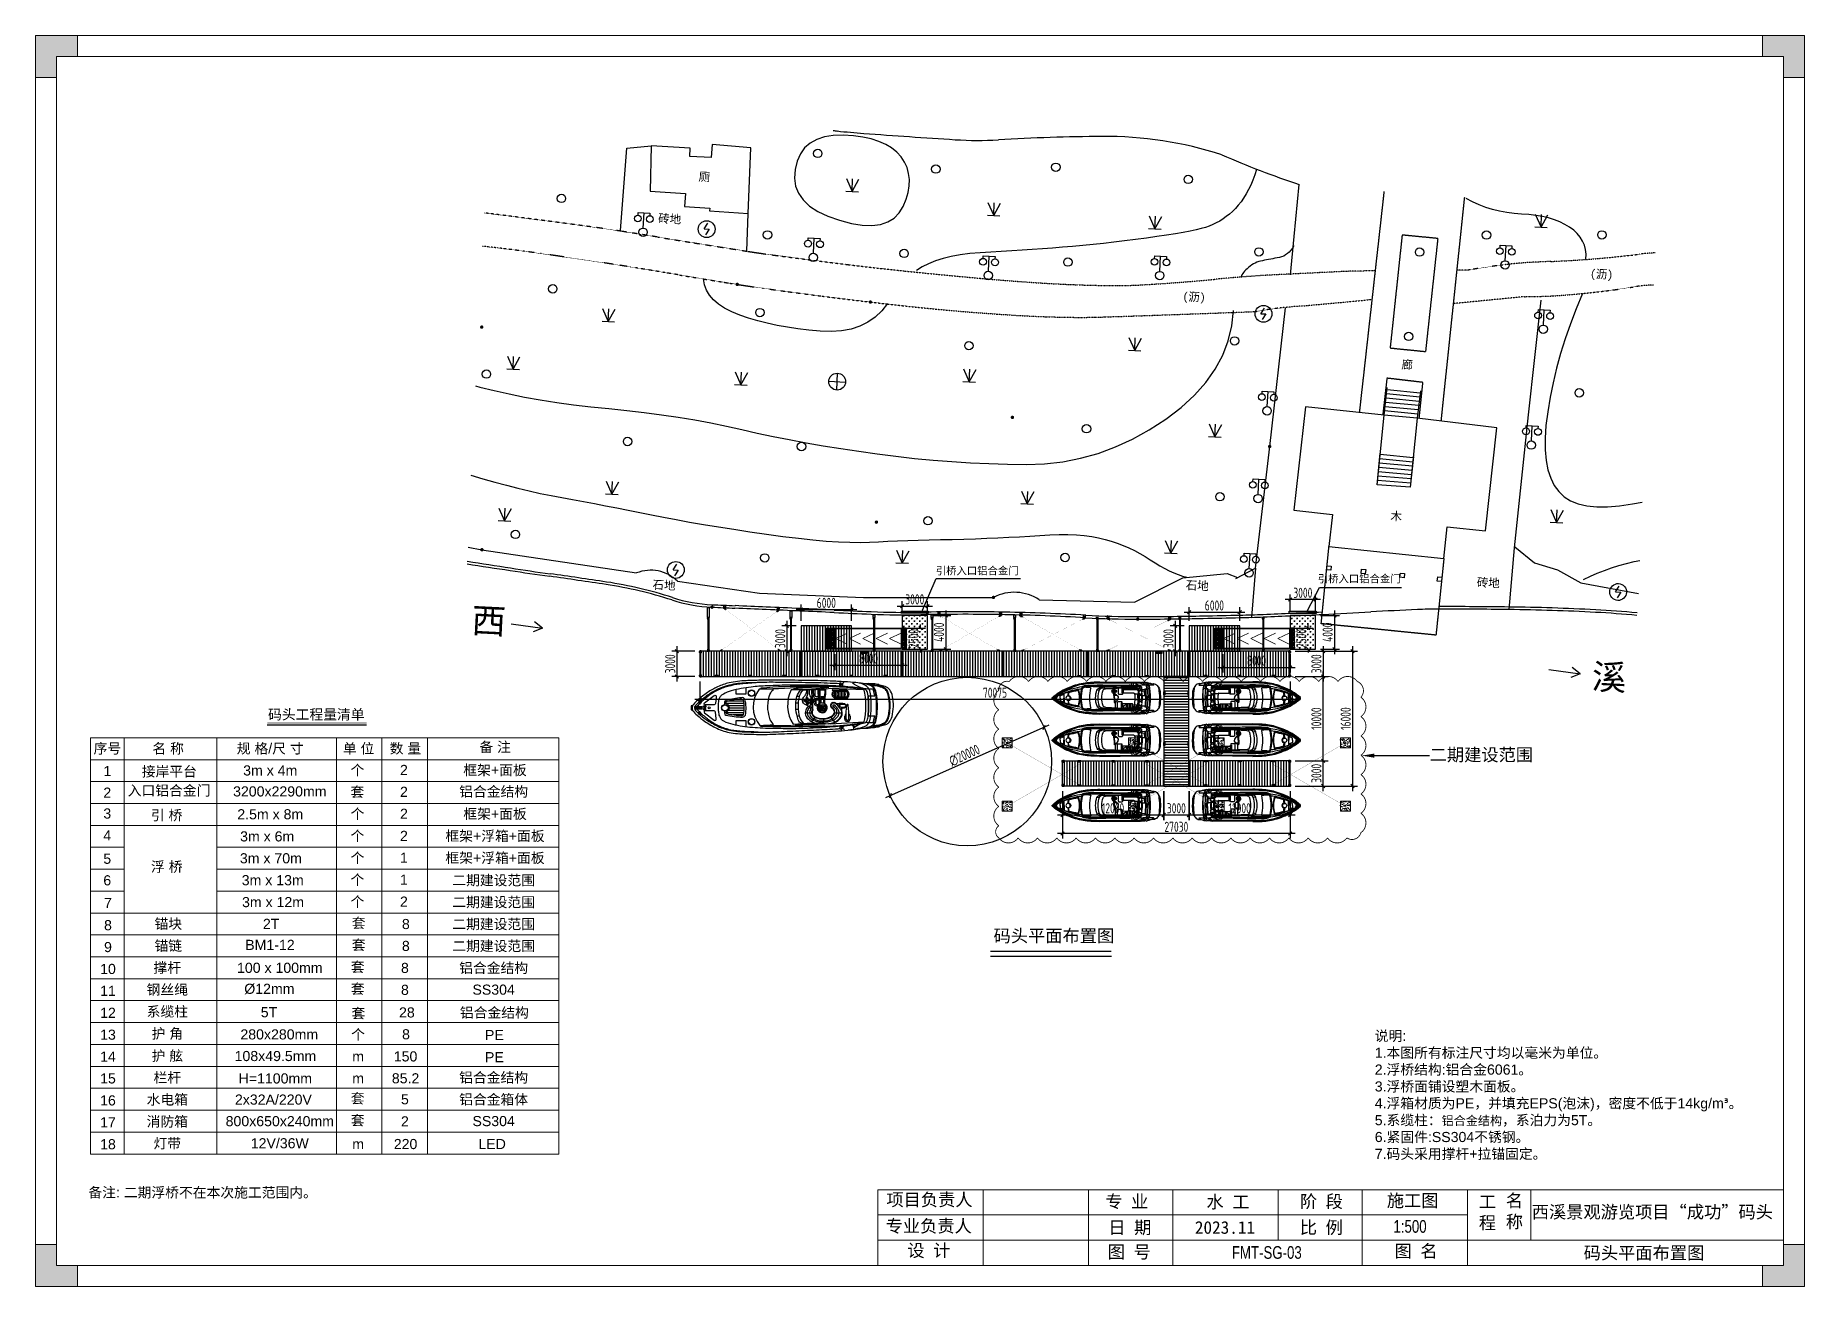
# Model space of a CAD drawing. Header units: millimetres. Extents: x 4 to 2106212, y -117026 to 198097.
# Drawn here: x 674577 to 884575, y 41709 to 190210 of the extents above; entities that cross this region are included whole.
import ezdxf
from ezdxf import colors
from ezdxf.entities.mleader import LeaderData, LeaderLine
from ezdxf.enums import TextEntityAlignment as Align
from ezdxf.math import Vec2, Vec3

# ---------------------------------------------------------------- set-up
doc = ezdxf.new("R2010")
doc.units = ezdxf.units.MM
for name, pattern in [('CENTER', [0.6, 0.375, -0.075, 0.075, -0.075]), ('DASHDOT2', [12.7, 6.35, -3.175, 0, -3.175]), ('DASHED', [0.75, 0.5, -0.25]), ('DASHED2', [0.375, 0.25, -0.125]), ('HIDDEN', [9.525, 6.35, -3.175]), ('X32', [1.5, 1, -0.5]), ('X6', [2, 1, -1])]:
    doc.linetypes.add(name, pattern=pattern)
for name, color, linetype in [('0 @ 1', 7, 'Continuous'), ('5t系缆柱', 150, 'Continuous'), ('BS-Annectent', 115, 'Continuous'), ('HR-dimension', 9, 'Continuous'), ('HR-pontoon', 161, 'Continuous'), ('STEEL', 34, 'Continuous'), ('护角', 30, 'Continuous'), ('水电箱', 40, 'Continuous'), ('浮桥', 13, 'Continuous'), ('消防箱', 112, 'Continuous'), ('粗实线', 7, 'Continuous'), ('船', 252, 'Continuous')]:
    doc.layers.add(name, color=color, linetype=linetype)
for name, color, linetype, lineweight in [('dim', 6, 'Continuous', 13), ('图框', 7, 'Continuous', 13), ('扣板', 7, 'Continuous', 9), ('抱桩器', 1, 'Continuous', 18), ('文本', 3, 'Continuous', 13), ('混凝土锚块', 7, 'Continuous', 9)]:
    doc.layers.add(name, color=color, linetype=linetype, lineweight=lineweight)
doc.styles.add('Arial', font='arial.ttf')
doc.styles.add('hztxt', font='ros1.shx', dxfattribs={"width": 0.8, "bigfont": 'hztxt.shx'})
doc.styles.get("Standard").update_dxf_attribs({"font": 'arial.ttf'})
doc.styles.add('宋体', font='')
doc.styles.get('宋体').set_extended_font_data('SimSun')
doc.linetypes.add('10422', pattern='A,2,[150,AAA.SHX,S=1,R=0,X=0,Y=1],2,[177,AAA.SHX,S=1,R=0,X=0,Y=0.8],1e-09', length=4)
doc.linetypes.add('444', pattern='A,4.5,[145,AAA.SHX,S=1,R=0,X=0,Y=1],4.5,-0.5,[146,AAA.SHX,S=1,R=0,X=0,Y=0],-0.5', length=10)
doc.dimstyles.new('DIM-400', dxfattribs={"dimscale": 400, "dimtxt": 3, "dimasz": 1, "dimexe": 1.5, "dimexo": 1.5, "dimgap": 0.5, "dimtad": 1, "dimdec": 0, "dimzin": 0, "dimdsep": 46, "dimtxsty": 'hztxt', "dimblk": 'OBLIQUE', "dimcen": 0, "dimdle": 1.5, "dimclrd": 9, "dimclre": 9, "dimclrt": 6, "dimadec": 0, "dimazin": 0, "dimtfac": 1, "dimtdec": 0, "dimtix": 1, "dimtofl": 0, "dimtmove": 2, "dimatfit": 0, "dimfxl": 5, "dimtolj": 1, "dimtzin": 0, "dimarcsym": 0})
pattern_1 = [(270, (-998433.4, 3888726.25), (317.5, -2e-06), [])]
pattern_2 = [(90, (-479955.5, -94961.22), (-317.5, 317.5), [158.75, -476.25]), (180, (-479876.12, -94881.85), (-317.5, -317.5), [158.75, -476.25])]
pattern_3 = [(40.81217054, (-573818.8873, 176698.6793), (-1.452584633, 1.682112997), []), (130.81217054, (-573818.8873, 176698.6793), (-4.5872822625, 1.911641361), [5.55625, -3.33375])]
pattern_4 = [(40.81217054, (-578777.1463, 176555.198), (-1.452584633, 1.682112997), []), (130.81217054, (-578777.1463, 176555.198), (-4.5872822625, 1.911641361), [5.55625, -3.33375])]
pattern_5 = [(225, (43212.285, 45564.743), (4.49012806, -4.49012806), []), (225, (43207.795, 45564.743), (4.49012806, -4.49012806), [7.9375, -1.5875, 0, -1.5875])]
pattern_6 = [(225, (-344287.005, -129412.7357), (4.49012806, -4.49012806), []), (225, (-344291.495, -129412.7357), (4.49012806, -4.49012806), [7.9375, -1.5875, 0, -1.5875])]

msp = doc.modelspace()

# ---------------------------------------------------------------- texts
at = {"layer": '文本', "color": 7}
msp.add_text('码头工程量清单', height=1200, dxfattribs=at).set_placement((702192.2311, 109620.2098), align=Align.MIDDLE_LEFT)
for s, p in [('序号', (683125.866, 105604.3203)), ('名 称', (690333.5551, 105604.3203)), ('规 格/尺 寸', (702446.8869, 105604.3203)), ('单 位', (712940.4984, 105604.3203)), ('数 量', (718500.807, 105604.3203)), ('备 注', (729145.1928, 105777.9236)), ('1', (683123.9257, 102900.3533)), ('接岸平台', (690480.3441, 102876.1803)), ('3m x 4m', (702455.6382, 102970.7172)), ('个', (712798.8474, 103038.6518)), ('2', (718321.0563, 103038.6518)), ('框架+面板', (729133.3714, 103038.6518)), ('2', (683107.218, 100345.763)), ('3200x2290mm', (703588.7036, 100483.0805)), ('套', (712798.8474, 100445.4856)), ('2', (718321.0563, 100445.4856)), ('铝合金结构', (728970.658, 100492.438)), ('3', (683107.218, 97863.9326)), ('引 桥', (690151.0006, 97676.1803)), ('2.5m x 8m', (702455.6382, 97770.7172)), ('个', (712798.8474, 97838.6518)), ('2', (718321.0563, 97838.6518)), ('框架+面板', (729133.3714, 97838.6518)), ('4', (683107.218, 95256.7566)), ('3m x 6m', (702090.7541, 95145.763)), ('个', (712798.8474, 95213.6976)), ('2', (718321.0563, 95213.6976)), ('框架+浮箱+面板', (729133.3714, 95213.6976)), ('5', (683107.218, 92477.5893)), ('3m x 70m', (702529.1773, 92545.763)), ('个', (712798.8474, 92613.6976)), ('1', (718321.0563, 92613.6976)), ('框架+浮箱+面板', (729133.3714, 92613.6976)), ('6', (683107.218, 89929.742)), ('浮 桥', (690168.9917, 91564.9212)), ('7', (683192.8937, 87235.36)), ('8', (683192.8937, 84610.4058)), ('9', (683192.8937, 82010.4058)), ('10', (683192.8937, 79410.4058)), ('撑杆', (690238.1065, 79582.1568)), ('100 x 100mm', (703588.7036, 79546.2401)), ('套', (712835.6967, 79666.9122)), ('8', (718436.5061, 79533.273)), ('铝合金结构', (728970.658, 79556.0746)), ('钢丝绳', (690238.1065, 76982.6339)), ('套', (712835.6967, 77067.3894)), ('11', (683192.8937, 76810.4058)), ('8', (718436.5061, 76933.7501)), ('SS304', (728970.658, 76956.0746)), ('12', (683192.8937, 74210.4058)), ('系缆柱', (690238.1065, 74381.6797)), ('5T', (702306.5367, 74270.0607)), ('套', (712921.3724, 74172.1172)), ('28', (718674.1818, 74252.0132)), ('铝合金结构', (729056.3337, 74252.0132)), ('13', (683192.8937, 71610.4058)), ('护 角', (690238.1065, 71756.7255)), ('280x280mm', (703524.6072, 71645.1065)), ('个', (712884.5231, 71658.0521)), ('8', (718568.0835, 71658.0521)), ('PE', (729056.3337, 71568.3621)), ('14', (683192.8937, 69010.4058)), ('护 舷', (690238.1065, 69131.7712)), ('108x49.5mm', (703070.5773, 69077.8895)), ('m', (712884.5231, 69033.0979)), ('150', (718517.4319, 69033.0979)), ('PE', (729056.3337, 68943.4079)), ('栏杆', (690238.1065, 66531.7712)), ('铝合金结构', (728970.658, 66555.5975)), ('15', (683192.8937, 66410.4058)), ('H=1100mm', (703056.1344, 66420.1523)), ('m', (712884.5231, 66433.0979)), ('85.2', (718517.4319, 66433.0979)), ('16', (683192.8937, 63810.4058)), ('水电箱', (690238.1065, 63931.7712)), ('2x32A/220V', (702828.2202, 63931.7712)), ('套', (712835.6967, 64066.9122)), ('5', (718436.5061, 63933.273)), ('铝合金箱体', (728970.658, 63956.0746)), ('17', (683192.8937, 61210.4058)), ('消防箱', (690238.1065, 61331.7712)), ('800x650x240mm', (703588.7036, 61346.2401)), ('套', (712835.6967, 61466.9122)), ('2', (718436.5061, 61333.273)), ('SS304', (728970.658, 61355.5975)), ('18', (683192.8937, 58610.4058)), ('灯带', (690238.1065, 58731.7712)), ('12V/36W', (703588.7036, 58746.2401)), ('m', (712884.5231, 58633.0979)), ('220', (718517.4319, 58633.0979)), ('LED', (728791.0223, 58633.0979))]:
    msp.add_text(s, height=1200, dxfattribs=at).set_placement(p, align=Align.MIDDLE)
at = {"layer": '文本', "color": 1}
for s, p in [('3m x 13m', (702748.3956, 89945.763)), ('个', (712798.8474, 90013.6976)), ('1', (718321.0563, 90013.6976)), ('二期建设范围', (728970.658, 89955.5975)), ('3m x 12m', (702784.9342, 87345.763)), ('个', (712798.8474, 87413.6976)), ('2', (718321.0563, 87413.6976)), ('二期建设范围', (728970.658, 87355.5975)), ('锚块', (690351.9, 84793.6232)), ('套', (712949.4902, 84877.9015)), ('8', (718550.2996, 84744.2623)), ('二期建设范围', (728970.658, 84755.5975)), ('锚链', (690351.9, 82193.6232)), ('套', (712949.4902, 82277.9015)), ('8', (718550.2996, 82144.2623)), ('二期建设范围', (728970.658, 82155.5975))]:
    msp.add_text(s, height=1200, dxfattribs=at).set_placement(p, align=Align.MIDDLE)
at = {"layer": '文本', "color": 7, "style": 'Arial'}
for p in [(788312.8946, 83348.1676), (858347.338, 45711.6878)]:
    msp.add_text('码头平面布置图', height=1500, dxfattribs=at).set_placement(p, align=Align.MIDDLE_LEFT)
at = {"layer": '文本', "style": 'Arial', "width": 0.75}
for s, p in [('1:500', (835773.7216, 47652.9089)), ('FMT-SG-03', (816593.3664, 44561.5269))]:
    msp.add_text(s, height=1500, dxfattribs=at).set_placement(p, align=Align.BOTTOM_LEFT)
at = {"layer": '文本', "color": 7, "char_height": 1200, "attachment_point": 1}
for s, width, gutter_width, insert in [('{\\fSimSun|b0|i0|c134|p2;入口铝合金门}', 12100.706199, 12.5, (685534.4716, 101191.6402)), ('%%C12mm', 775.440407, 10, (699371.637, 77656.3098))]:
    msp.add_mtext_dynamic_manual_height_columns(s, width=width, gutter_width=gutter_width, heights=[0], dxfattribs=dict(at, insert=insert))
at = {"layer": '文本', "color": 1, "char_height": 1200, "attachment_point": 1}
for s, insert in [('2T', (701583.1928, 85360.2158)), ('BM1-12', (699485.4305, 82866.822))]:
    msp.add_mtext_dynamic_manual_height_columns(s, width=775.440407, gutter_width=10, heights=[0], dxfattribs=dict(at, insert=insert))
at = {"layer": '文本', "color": 7, "char_height": 1200, "attachment_point": 1, "style": 'Arial'}
for s, insert, width in [('{\\fSimSun|b0|i0|c134|p2;说明}:^J1.{\\fSimSun|b0|i0|c134|p2;本图所有标注尺寸均以毫米为单位。^J}2.{\\fSimSun|b0|i0|c134|p2;浮桥结构}:{\\fSimSun|b0|i0|c134|p2;铝合金}6061{\\fSimSun|b0|i0|c134|p2;。 \\P}3.{\\fSimSun|b0|i0|c134|p2;浮桥面铺设塑木面板。^J}4.{\\fSimSun|b0|i0|c134|p2;浮箱材质为}PE{\\fSimSun|b0|i0|c134|p2;，并填充}EPS({\\fSimSun|b0|i0|c134|p2;泡沫}){\\fSimSun|b0|i0|c134|p2;，密度不低于}14kg/m{\\fISOCPEUR|b0|i0|c0|p34;³\\fSimSun|b0|i0|c134|p2;。\\P}5.{\\fSimSun|b0|i0|c134|p2;系缆柱：\\fKaiTi|b0|i0|c134|p49;\\H0.875x;\\C0;铝合金结构\\fSimSun|b0|i0|c134|p2;\\H1.14286x;\\C7;，系泊力为}5T{\\fSimSun|b0|i0|c134|p2;。^J}6.{\\fSimSun|b0|i0|c134|p2;紧固件}:SS304{\\fSimSun|b0|i0|c134|p2;不锈钢。\\P}7.{\\fSimSun|b0|i0|c134|p2;码头采用撑杆}+{\\fSimSun|b0|i0|c134|p2;拉锚固定。\\P\\P\\P }', (833554.1571, 72069.0279), 56451.508182), ('{\\fSimSun|b0|i0|c134|p2;备注}: {\\fSimSun|b0|i0|c134|p2;二期浮桥不在本次施工范围内。^J\\P\\P }', (680871.1657, 53487.5012), 40682.950141)]:
    msp.add_mtext(s, dxfattribs=dict(at, insert=insert, width=width))
at = {"layer": '粗实线', "char_height": 900, "attachment_point": 1, "rotation": 0.043287215}
for width, insert in [(12100.706199, (781452.3681, 127118.733)), (11984.014546, (826793.8565, 126167.1914))]:
    msp.add_mtext_dynamic_manual_height_columns('{\\fSimSun|b0|i0|c134|p2;引桥入口铝合金门}', width=width, gutter_width=12.5, heights=[0], dxfattribs=dict(at, insert=insert))

# ---------------------------------------------------------------- blocks, each defined once
blk = doc.blocks.new('_Oblique')
at = {"color": 0, "linetype": 'ByBlock', "lineweight": -2}
blk.add_line((-0.5, -0.5), (0.5, 0.5), dxfattribs=at)
blk = doc.blocks.new('*D27')
at = {"color": 9, "lineweight": -2, "transparency": 16777216}
for p, q in [((750725, 117723), (750725, 113523)), ((752844, 117123), (750125, 117123)), ((752844, 114123), (750125, 114123))]:
    blk.add_line(p, q, dxfattribs=at)
at = {"layer": 'Defpoints', "color": 0, "transparency": 16777216}
for p in [(753444, 117123), (750725, 114123), (753444, 114123)]:
    blk.add_point(p, dxfattribs=at)
at = {"color": 9, "lineweight": -2, "transparency": 16777216, "xscale": 400, "yscale": 400, "zscale": 400}
for p, rotation in [((750725, 117123), 90), ((750725, 114123), 270)]:
    blk.add_blockref('_Oblique', p, dxfattribs=dict(at, rotation=rotation))
at = {"color": 6, "transparency": 16777216, "insert": (749925, 115623), "char_height": 1200, "attachment_point": 5, "rotation": 90, "style": 'hztxt'}
blk.add_mtext('\\A1;3000', dxfattribs=at)
blk = doc.blocks.new('A$C140A6103')
at = {"color": 252}
blk.add_lwpolyline([(1, 1), (-1, -1)], dxfattribs=at)
blk.add_circle((0, 0), 1, dxfattribs=at)
blk.add_arc((30, 30), 42.4, 223.64949, 226.35051, dxfattribs=at)
at = {"layer": '护角', "linetype": 'HIDDEN', "lineweight": 0}
for p, q in [((-51, 169), (-73, 143)), ((-71, 100), (-31, 100)), ((-71, 80), (-71, 80)), ((-31, 80), (-71, 80)), ((-71, 80), (-71, 80)), ((-45, 174), (-51, 169)), ((-51, 30), (-51, 169)), ((-51, 30), (-45, 30)), ((-46, 170), (-47, 168)), ((-47, 140), (-47, 168)), ((-46, 140), (-47, 140)), ((-35, 186), (-46, 170)), ((-46, 170), (-35, 186)), ((-46, 140), (-46, 170)), ((-46, 140), (-35, 140)), ((-35, 140), (-46, 140)), ((-22, 202), (-45, 174)), ((-45, 30), (-45, 174)), ((-45, 30), (-22, 30)), ((-41, 135), (-42, 135)), ((-34, 135), (-41, 135)), ((-21, 204), (-35, 186)), ((-35, 140), (-35, 186)), ((-35, 140), (-2, 140)), ((-3, 135), (-34, 135)), ((-31, 100), (-31, 80)), ((-30, 99), (-30, 81)), ((-29, 96), (-29, 84)), ((-29, 96), (-1, 96)), ((-1, 84), (-29, 84)), ((-22, 202), (-22, 202)), ((-22, 30), (-22, 202)), ((-22, 30), (-18, 30)), ((-20, 209), (-18, 204)), ((-18, 30), (-18, 204)), ((-14, 210), (-14, 205)), ((-2, 207), (-14, 207)), ((-13, 205), (-14, 205)), ((-13, 210), (-13, 205)), ((65, 205), (-13, 205)), ((-13, 205), (25, 167)), ((-2, 140), (-2, 207)), ((0, 207), (-2, 207)), ((-2, 207), (0, 207)), ((0, 140), (-2, 140)), ((-2, 140), (0, 140)), ((-1, 96), (-1, 84)), ((19, 82), (20, 81)), ((19, 82), (19, 82)), ((20, 81), (19, 82)), ((19, 82), (19, 82)), ((19, 82), (19, 82)), ((20, 82), (19, 82)), ((19, 82), (19, 82)), ((19, 82), (20, 81)), ((20, 85), (21, 85)), ((20, 84), (20, 85)), ((20, 81), (24, 85)), ((20, 81), (24, 84)), ((21, 83), (20, 82)), ((20, 82), (20, 82)), ((20, 82), (20, 82)), ((21, 82), (20, 82)), ((20, 81), (20, 81)), ((21, 81), (20, 81)), ((20, 81), (20, 81)), ((20, 81), (20, 81)), ((21, 87), (21, 85)), ((21, 87), (21, 87)), ((21, 85), (21, 87)), ((22, 87), (21, 85)), ((21, 84), (22, 87)), ((21, 84), (22, 86)), ((21, 85), (21, 85)), ((21, 85), (21, 85)), ((24, 84), (21, 81)), ((21, 84), (22, 84)), ((22, 84), (21, 84)), ((22, 84), (21, 84)), ((21, 84), (21, 83)), ((21, 84), (21, 83)), ((21, 83), (21, 84)), ((21, 84), (21, 84)), ((21, 84), (21, 84)), ((21, 83), (21, 83)), ((21, 83), (21, 82)), ((21, 83), (21, 83)), ((22, 87), (22, 87)), ((22, 87), (22, 87)), ((22, 87), (22, 87)), ((22, 87), (22, 87)), ((22, 87), (21, 87)), ((22, 87), (22, 86)), ((22, 87), (22, 87)), ((22, 87), (22, 87)), ((22, 87), (22, 87)), ((22, 86), (22, 86)), ((22, 86), (22, 84)), ((23, 85), (22, 84)), ((22, 84), (23, 85)), ((24, 85), (22, 83)), ((22, 84), (22, 84)), ((22, 84), (22, 84)), ((22, 84), (22, 84)), ((22, 84), (21, 83)), ((22, 84), (22, 83)), ((23, 85), (23, 85)), ((23, 85), (24, 85)), ((24, 85), (24, 85)), ((24, 85), (24, 85)), ((24, 85), (24, 85)), ((24, 85), (24, 85)), ((24, 84), (24, 85)), ((24, 85), (24, 85)), ((24, 85), (24, 85)), ((24, 85), (24, 85)), ((24, 84), (24, 84)), ((140, -2), (140, 0)), ((140, -2), (140, 0)), ((167, 25), (205, -13)), ((205, -13), (205, 65)), ((207, -2), (207, 0)), ((207, 0), (207, -2)), ((30, -22), (30, -18)), ((30, -18), (204, -18)), ((30, -45), (30, -22)), ((30, -22), (202, -22)), ((30, -51), (30, -45)), ((30, -45), (174, -45)), ((30, -51), (169, -51)), ((100, -31), (80, -31)), ((80, -71), (80, -31)), ((81, -30), (99, -30)), ((84, -29), (84, -1)), ((84, -1), (96, -1)), ((96, -29), (84, -29)), ((96, -1), (96, -29)), ((100, -31), (100, -71)), ((135, -34), (135, -3)), ((135, -41), (135, -34)), ((135, -42), (135, -41)), ((207, -2), (140, -2)), ((140, -2), (140, -35)), ((140, -35), (140, -46)), ((140, -35), (186, -35)), ((140, -46), (140, -35)), ((140, -46), (140, -47)), ((140, -46), (170, -46)), ((168, -47), (140, -47)), ((143, -73), (169, -51)), ((170, -46), (168, -47)), ((169, -51), (174, -45)), ((170, -46), (186, -35)), ((186, -35), (170, -46)), ((174, -45), (202, -22)), ((186, -35), (204, -21)), ((202, -22), (202, -22)), ((204, -18), (209, -20)), ((205, -13), (210, -13)), ((205, -14), (205, -13)), ((205, -14), (210, -14)), ((207, -14), (207, -2))]:
    blk.add_line(p, q, dxfattribs=at)
at = {"layer": '护角', "linetype": 'Continuous', "lineweight": 15}
for p, q in [((-73, 143), (-56, 164)), ((-73, 30), (-73, 143)), ((-56, 30), (-73, 30)), ((-55, 167), (-72, 146)), ((-72, 80), (-72, 79)), ((-56, 164), (-53, 166)), ((-56, 30), (-56, 164)), ((-53, 30), (-56, 30)), ((-53, 169), (-55, 167)), ((-44, 181), (-53, 169)), ((-53, 166), (-43, 178)), ((-53, 30), (-53, 166)), ((-43, 30), (-53, 30)), ((-39, 187), (-44, 181)), ((-43, 178), (-40, 184)), ((-43, 30), (-43, 178)), ((-40, 30), (-43, 30)), ((-37, 184), (-40, 184)), ((-40, 184), (-40, 30)), ((-37, 30), (-40, 30)), ((-24, 206), (-39, 187)), ((-37, 185), (-39, 187)), ((-37, 185), (-21, 204)), ((-37, 30), (-37, 184)), ((-21, 204), (-24, 206)), ((-14, 207), (-14, 210)), ((-3, 210), (-14, 210)), ((-14, 207), (-3, 207)), ((-3, 15), (-12, 6)), ((-12, 6), (-10, 4)), ((-10, 4), (-1, 13)), ((-10, 4), (-8, 2)), ((-8, 2), (13, 22)), ((-3, 207), (-3, 210)), ((26, 210), (-3, 210)), ((-3, 207), (-3, 15)), ((-3, 207), (0, 207)), ((-3, 15), (-1, 13)), ((0, 15), (-3, 15)), ((-1, 13), (10, 25)), ((0, 15), (0, 207)), ((0, 207), (26, 207)), ((26, 44), (0, 15)), ((22, 13), (2, -8)), ((10, 25), (13, 22)), ((25, 10), (13, -1)), ((15, 0), (44, 26)), ((15, -3), (15, 0)), ((207, 0), (15, 0)), ((25, 10), (22, 13)), ((26, 210), (26, 207)), ((110, 210), (26, 210)), ((26, 44), (26, 207)), ((26, 207), (110, 207)), ((44, 26), (207, 26)), ((110, 210), (110, 207)), ((207, 110), (207, 26)), ((210, 110), (207, 110)), ((210, 26), (207, 26)), ((207, 26), (207, 0)), ((207, 0), (207, -3)), ((210, 26), (210, 110)), ((210, -3), (210, 26)), ((4, -10), (2, -8)), ((13, -1), (4, -10)), ((6, -12), (4, -10)), ((6, -12), (15, -3)), ((15, -3), (13, -1)), ((15, -3), (207, -3)), ((184, -37), (30, -37)), ((30, -37), (30, -40)), ((30, -40), (184, -40)), ((30, -40), (30, -43)), ((30, -43), (178, -43)), ((30, -43), (30, -53)), ((30, -53), (166, -53)), ((30, -53), (30, -56)), ((30, -56), (164, -56)), ((30, -56), (30, -73)), ((143, -73), (30, -73)), ((164, -56), (143, -73)), ((146, -72), (167, -55)), ((166, -53), (164, -56)), ((178, -43), (166, -53)), ((167, -55), (169, -53)), ((169, -53), (181, -44)), ((184, -40), (178, -43)), ((181, -44), (187, -39)), ((184, -37), (184, -40)), ((204, -21), (185, -37)), ((185, -37), (187, -39)), ((187, -39), (206, -24)), ((204, -21), (206, -24)), ((207, -3), (207, -14)), ((207, -3), (210, -3)), ((207, -14), (210, -14)), ((210, -14), (210, -3))]:
    blk.add_line(p, q, dxfattribs=at)
at = {"layer": '护角', "linetype": 'HIDDEN', "lineweight": 0, "flags": 128}
for points in [[(-47, 177), (-47, 177), (-47, 177), (-47, 176), (-47, 176), (-46, 176), (-46, 175), (-46, 175), (-45, 174)], [(-35, 140), (-35, 139), (-35, 138), (-35, 137), (-35, 136), (-34, 136), (-34, 135), (-34, 135), (-34, 135)], [(-35, 140), (-35, 139), (-35, 138), (-35, 137), (-35, 136), (-34, 136), (-34, 135), (-34, 135), (-34, 135)], [(-24, 206), (-24, 205), (-24, 205), (-24, 205), (-23, 204), (-23, 204), (-23, 203), (-22, 203), (-22, 202)], [(-24, 205), (-24, 205), (-24, 205), (-24, 205), (-24, 204), (-23, 204), (-23, 203), (-23, 203), (-22, 202)], [(135, -34), (135, -34), (135, -34), (136, -34), (136, -35), (137, -35), (138, -35), (139, -35), (140, -35)], [(135, -34), (135, -34), (135, -34), (136, -34), (136, -35), (137, -35), (138, -35), (139, -35), (140, -35)], [(174, -45), (175, -46), (175, -46), (176, -46), (176, -47), (176, -47), (177, -47), (177, -47), (177, -47)], [(202, -22), (203, -23), (203, -23), (204, -23), (204, -24), (205, -24), (205, -24), (205, -24), (205, -24)], [(202, -22), (203, -22), (203, -23), (204, -23), (204, -23), (205, -24), (205, -24), (205, -24), (206, -24)]]:
    blk.add_lwpolyline(points, dxfattribs=at)
at = {"layer": '护角', "linetype": 'HIDDEN', "lineweight": 0}
for radius in [5.15, 5.45, 4.85, 4.21, 3.91, 4.51]:
    blk.add_circle((21, 84), radius, dxfattribs=at)
at = {"layer": '护角', "linetype": 'Continuous', "lineweight": 15}
for centre, radius, start, end in [((-68, 143), 5, 140.79345, 179.41517), ((30, 30), 103, 180, 270), ((-53, 165), 3.51, 142.87496, 197.33356), ((30, 30), 85.9, 180, 270), ((-51, 168), 2.82, 153.88427, 223.03824), ((30, 30), 82.8, 180, 270), ((-41, 180), 2.82, 153.88427, 223.03824), ((30, 30), 73.2, 180, 270), ((-35, 184), 5, 140.79345, 180), ((30, 30), 70, 180, 270), ((-35, 184), 2, 140.79345, 180), ((30, 30), 67, 180, 270), ((-14, 198), 12, 90, 140.79345), ((-14, 198), 9, 90, 140.79345), ((-3, -3), 13, 135, 315), ((-3, -3), 10, 135, 315), ((-3, -3), 7, 135, 315), ((-3, 207), 3, 0, 90), ((-3, 15), 3, 315, 0), ((15, -3), 3, 90, 135), ((110, 110), 100, 0, 90), ((110, 110), 97, 0, 90), ((207, -3), 3, 0, 90), ((143, -68), 5, 271.21878, 309.20655), ((165, -53), 3.51, 252.66644, 307.12504), ((168, -51), 2.82, 226.96176, 296.11573), ((180, -41), 2.82, 226.96176, 296.11573), ((184, -35), 2, 270, 309.20655), ((184, -35), 5, 270, 309.20655), ((198, -14), 9, 309.20655, 0), ((198, -14), 12, 309.20655, 0)]:
    blk.add_arc(centre, radius, start, end, dxfattribs=at)
at = {"layer": '护角', "linetype": 'HIDDEN', "lineweight": 0}
for centre, radius, start, end in [((-50, 168), 3, 2.90885, 140.79345), ((-48, 171), 3.28, 143.98184, 202.11928), ((-49, 170), 3, 0.21036, 140.54619), ((30, 30), 80.9, 180, 270), ((-42, 140), 5, 180, 270), ((-41, 140), 5, 179.94824, 269.94815), ((30, 30), 75.1, 180, 270), ((-40, 182), 6.12, 41.28206, 75.82511), ((-31, 99), 1, 0, 90), ((-31, 81), 1, 270, 0), ((-29, 96), 1, 180, 270), ((-29, 84), 1, 90, 180), ((-25, 200), 6.12, 41.28206, 75.82511), ((30, 30), 52.2, 180, 270), ((-14, 198), 9, 90, 140.79345), ((-14, 198), 7, 90, 117.23878), ((30, 30), 47.5, 180, 270), ((-17, 208), 3.55, 348.63095, 40.39069), ((-6, 208), 3.55, 348.63095, 40.39069), ((-3, 132), 3, 0, 90), ((-1, 96), 1, 270, 0), ((-1, 84), 1, 0, 90), ((19, 82), 0.3, 221.12771, 225), ((19, 82), 0.6, 221.12771, 225), ((21, 85), 0.3, 250.12496, 341.2356), ((21, 85), 0.6, 250.12496, 341.2356), ((20, 82), 0.3, 225, 315), ((20, 82), 0.6, 225, 315), ((20, 81), 0.6, 225, 315), ((20, 81), 0.3, 225, 315), ((22, 87), 0.6, 45, 161.2356), ((22, 84), 0.3, 160.92801, 225), ((22, 84), 0.6, 160.92801, 225), ((21, 83), 0.3, 315, 45), ((21, 83), 0.6, 315, 45), ((22, 87), 0.3, 340.92801, 45), ((22, 87), 0.6, 340.92801, 45), ((22, 87), 0.3, 45, 161.2356), ((22, 84), 0.3, 225, 315), ((22, 84), 0.6, 225, 315), ((24, 85), 0.3, 45, 135), ((24, 85), 0.6, 45, 135), ((24, 85), 0.3, 315, 45), ((24, 85), 0.6, 315, 45), ((85, 206), 19.7, 168.42088, 184.05926), ((179, 162), 121, 158.99209, 159.52145), ((-48, 207), 113, 359.50522, 1.67924), ((84, -1), 1, 0, 90), ((96, -1), 1, 90, 180), ((88, 207), 21.8, 357.39544, 8.84892), ((132, -3), 3, 0, 90), ((206, 85), 19.7, 265.94074, 281.57912), ((162, 179), 121, 290.47855, 291.00791), ((207, 88), 21.8, 81.15108, 92.60456), ((207, -48), 113, 88.32076, 90.49478), ((81, -31), 1, 90, 180), ((84, -29), 1, 270, 0), ((96, -29), 1, 180, 270), ((99, -31), 1, 0, 90), ((140, -41), 5, 180.05185, 270.05176), ((140, -42), 5, 180, 270), ((168, -50), 3, 309.20655, 87.20531), ((171, -48), 3.28, 247.88072, 306.01816), ((170, -49), 3, 309.45381, 89.78964), ((182, -40), 6.12, 14.17489, 48.71794), ((198, -14), 9, 309.20655, 0), ((198, -14), 7, 332.76122, 0), ((200, -25), 6.12, 14.17489, 48.71794), ((208, -6), 3.55, 49.60931, 101.36905), ((208, -17), 3.55, 49.60931, 101.36905)]:
    blk.add_arc(centre, radius, start, end, dxfattribs=at)
at = {"layer": '护角', "linetype": 'HIDDEN', "lineweight": 0, "extrusion": (0, 0, -1)}
for centre, major_axis, start_param, end_param in [((-3, 140), (0, 5), 1.5707963, 3.1415927), ((-3, 140), (0, 5), 1.5707963, 3.1415927), ((140, -3), (-5, 0), 0, 1.5707963), ((140, -3), (-5, 0), 0, 1.5707963)]:
    blk.add_ellipse(centre, major_axis=major_axis, ratio=0.1552914, start_param=start_param, end_param=end_param, dxfattribs=at)
at = {"layer": '护角', "linetype": 'Continuous', "lineweight": 15}
for points, knots in [([(-72, 100), (-72, 100), (-72, 100), (-73, 98), (-73, 95), (-73, 91), (-73, 87), (-73, 84), (-73, 81), (-72, 80), (-72, 80), (-72, 80)], [0, 0, 0, 0, 0.02912147, 0.16826443, 0.30651, 0.44426699, 0.58195819, 0.71979978, 0.85790044, 0.99634486, 1, 1, 1, 1]), ([(-71, 100), (-71, 101), (-72, 101), (-72, 101), (-72, 100), (-72, 100)], [0, 0, 0, 0, 0.2828193, 0.6113797, 1, 1, 1, 1]), ([(-71, 80), (-71, 80), (-71, 81), (-72, 82), (-72, 84), (-72, 88), (-72, 91), (-72, 94), (-72, 97), (-71, 99), (-71, 100), (-71, 100), (-71, 100)], [0, 0, 0, 0, 0.04287483, 0.15721862, 0.27147077, 0.38571558, 0.49994402, 0.61417815, 0.72863688, 0.8436234, 0.95865782, 1, 1, 1, 1]), ([(-72, 79), (-72, 79), (-72, 79), (-71, 79), (-71, 80), (-71, 80)], [0, 0, 0, 0, 0.053701, 0.9034618, 1, 1, 1, 1]), ([(-71, 100), (-71, 100), (-71, 100), (-71, 100), (-71, 100)], [0, 0, 0, 0, 0.7029713, 1, 1, 1, 1]), ([(-71, 80), (-71, 80), (-71, 81), (-70, 84), (-70, 88), (-70, 91), (-70, 95), (-71, 98), (-71, 100), (-71, 100), (-71, 100)], [0, 0, 0, 0, 0.1234912, 0.2626911, 0.4001011, 0.534841, 0.6681901, 0.8026278, 0.9397548, 1, 1, 1, 1]), ([(-71, 80), (-71, 80), (-71, 80), (-71, 80), (-71, 80), (-71, 80)], [0, 0, 0, 0, 0.3963252, 0.9707819, 1, 1, 1, 1]), ([(10, 25), (11, 25), (12, 26), (13, 28), (14, 28), (16, 31), (17, 32), (20, 36), (21, 38), (23, 40), (24, 41), (24, 42), (25, 43), (25, 44), (26, 44), (26, 44)], [0, 0, 0, 0, 0.125, 0.125, 0.25, 0.25, 0.5, 0.5, 0.75, 0.75, 0.875, 0.875, 0.9375, 0.9375, 1, 1, 1, 1]), ([(13, 22), (13, 23), (14, 24), (15, 26), (16, 27), (18, 29), (19, 31), (21, 35), (22, 37), (24, 40), (24, 41), (25, 42), (25, 43), (26, 43), (26, 44), (26, 44), (26, 44)], [0, 0, 0, 0, 0.125, 0.125, 0.25, 0.25, 0.5, 0.5, 0.75, 0.75, 0.875, 0.875, 0.9375, 0.96875, 0.96875, 1, 1, 1, 1]), ([(22, 13), (23, 13), (24, 14), (26, 15), (27, 16), (29, 18), (31, 19), (35, 21), (37, 22), (40, 24), (41, 24), (42, 25), (43, 25), (43, 26), (44, 26), (44, 26), (44, 26)], [0, 0, 0, 0, 0.125, 0.125, 0.25, 0.25, 0.5, 0.5, 0.75, 0.75, 0.875, 0.875, 0.9375, 0.96875, 0.96875, 1, 1, 1, 1]), ([(25, 10), (25, 11), (26, 12), (28, 13), (28, 14), (31, 16), (32, 17), (36, 20), (38, 21), (40, 23), (41, 24), (42, 24), (43, 25), (44, 25), (44, 26), (44, 26)], [0, 0, 0, 0, 0.125, 0.125, 0.25, 0.25, 0.5, 0.5, 0.75, 0.75, 0.875, 0.875, 0.9375, 0.9375, 1, 1, 1, 1]), ([(80, -71), (80, -71), (79, -71), (79, -72), (79, -72), (79, -72)], [0, 0, 0, 0, 0.0876966, 0.4518003, 1, 1, 1, 1]), ([(79, -72), (80, -72), (81, -73), (83, -73), (87, -73), (90, -73), (94, -73), (97, -73), (99, -73), (100, -72), (100, -72)], [0, 0, 0, 0, 0.13812814, 0.27512359, 0.41123873, 0.54705743, 0.68290652, 0.81895318, 0.95528061, 1, 1, 1, 1]), ([(100, -71), (100, -71), (100, -71), (98, -71), (95, -70), (91, -70), (87, -70), (84, -70), (81, -71), (80, -71), (80, -71)], [0, 0, 0, 0, 0.0722268, 0.2107727, 0.3486926, 0.4843004, 0.6174752, 0.7501467, 0.8846864, 1, 1, 1, 1]), ([(80, -71), (80, -71), (80, -71), (80, -71), (80, -71)], [0, 0, 0, 0, 0.5592896, 1, 1, 1, 1]), ([(100, -71), (100, -71), (100, -71), (99, -71), (97, -72), (94, -72), (90, -72), (87, -72), (84, -72), (81, -72), (80, -71), (80, -71), (80, -71)], [0, 0, 0, 0, 0.0617351, 0.1691658, 0.2762034, 0.3833354, 0.4904576, 0.5975659, 0.7047766, 0.8124772, 0.9209048, 1, 1, 1, 1]), ([(100, -71), (100, -71), (100, -71), (100, -71), (100, -71)], [0, 0, 0, 0, 0.3611742, 1, 1, 1, 1]), ([(101, -72), (101, -72), (101, -72), (101, -71), (100, -71)], [0, 0, 0, 0, 0.4734421, 1, 1, 1, 1]), ([(100, -72), (100, -72), (101, -72), (101, -72), (101, -72)], [0, 0, 0, 0, 0.5390718, 1, 1, 1, 1])]:
    blk.add_open_spline(points, degree=3, knots=knots, dxfattribs=at)
at = {"layer": '护角', "linetype": 'HIDDEN', "lineweight": 0}
for points, knots in [([(-71, 100), (-71, 100), (-71, 100), (-70, 99), (-70, 97), (-69, 95), (-69, 91), (-69, 88), (-69, 85), (-70, 82), (-70, 80), (-71, 80), (-71, 80)], [0, 0, 0, 0, 0.0334371, 0.143125, 0.2512347, 0.3573737, 0.4627409, 0.5692311, 0.6777919, 0.7876546, 0.8973337, 1, 1, 1, 1]), ([(-18, 204), (-18, 204), (-19, 204), (-20, 203), (-21, 203), (-21, 203), (-22, 203), (-22, 202)], [0, 0, 0, 0, 0.5, 0.5, 0.75, 0.75, 1, 1, 1, 1]), ([(20, 85), (20, 85), (20, 85), (20, 85), (20, 85), (20, 85), (20, 85), (19, 84), (19, 84), (19, 84), (19, 84), (18, 84), (18, 83), (18, 83), (18, 83), (18, 83), (18, 83), (18, 83), (19, 82), (19, 82), (19, 82), (19, 82)], [0, 0, 0, 0, 0.0625, 0.0625, 0.125, 0.125, 0.25, 0.25, 0.375, 0.375, 0.5, 0.5, 0.625, 0.625, 0.6875, 0.6875, 0.75, 0.75, 0.875, 0.875, 1, 1, 1, 1]), ([(19, 82), (19, 82), (19, 82), (18, 82), (18, 82), (18, 83), (18, 83), (18, 83), (18, 83), (18, 83), (18, 84), (18, 84), (18, 84), (18, 84), (19, 84), (19, 85), (19, 85), (19, 85), (19, 85), (20, 85), (20, 85), (20, 85), (20, 85), (20, 85), (20, 85), (21, 85)], [0, 0, 0, 0, 0.125, 0.125, 0.25, 0.25, 0.3125, 0.3125, 0.375, 0.375, 0.4375, 0.4375, 0.5, 0.5, 0.625, 0.625, 0.75, 0.75, 0.8125, 0.8125, 0.875, 0.875, 0.9375, 0.9375, 1, 1, 1, 1]), ([(21, 84), (21, 84), (20, 84), (20, 84), (19, 84), (19, 83), (19, 83), (19, 82), (20, 82)], [0, 0, 0, 0, 0.5847663, 1.1130248, 1.6234599, 2.1356221, 2.635187, 3.2971074, 3.2971074, 3.2971074, 3.2971074]), ([(20, 84), (20, 84), (20, 84), (20, 84), (20, 84), (20, 84), (20, 84), (20, 84), (20, 84), (19, 84), (19, 84), (19, 84), (19, 84), (19, 83), (19, 83), (19, 83), (19, 83), (19, 83), (19, 83), (19, 83), (19, 82), (19, 82), (19, 82), (19, 82)], [0, 0, 0, 0, 0.0625, 0.0625, 0.125, 0.125, 0.1875, 0.1875, 0.25, 0.25, 0.375, 0.375, 0.5, 0.5, 0.625, 0.625, 0.6875, 0.6875, 0.75, 0.75, 0.875, 0.875, 1, 1, 1, 1]), ([(19, 82), (19, 82), (19, 82), (19, 82), (19, 83), (19, 83), (19, 83), (19, 83), (19, 84), (19, 84), (19, 84), (19, 84), (19, 84), (19, 84), (19, 84), (20, 84), (20, 84), (20, 84), (20, 84), (20, 84), (21, 84), (21, 84), (21, 84), (21, 84)], [0, 0, 0, 0, 0.125, 0.125, 0.25, 0.25, 0.375, 0.375, 0.4375, 0.4375, 0.5, 0.5, 0.5625, 0.5625, 0.625, 0.625, 0.75, 0.75, 0.8125, 0.8125, 0.875, 0.875, 1, 1, 1, 1]), ([(20, 82), (20, 82), (20, 82), (19, 82), (19, 82), (19, 82)], [0, 0, 0, 0, 0.5, 0.5, 1, 1, 1, 1]), ([(21, 84), (21, 84), (21, 84), (21, 84), (21, 84), (21, 84)], [0, 0, 0, 0, 0.5, 0.5, 1, 1, 1, 1]), ([(205, 65), (203, 69), (201, 73), (198, 81), (196, 85), (190, 96), (186, 103), (179, 113), (176, 117), (173, 122), (171, 124), (169, 127), (167, 129), (161, 137), (155, 143), (143, 155), (137, 161), (127, 169), (124, 171), (119, 175), (117, 176), (114, 179), (112, 180), (103, 186), (96, 190), (85, 196), (81, 198), (73, 201), (69, 203), (65, 205)], [0, 0, 0, 0, 0.0625, 0.0625, 0.125, 0.125, 0.25, 0.25, 0.3125, 0.3125, 0.34375, 0.34375, 0.375, 0.375, 0.5, 0.5, 0.625, 0.625, 0.6875, 0.6875, 0.71875, 0.71875, 0.75, 0.75, 0.875, 0.875, 0.9375, 0.9375, 1, 1, 1, 1]), ([(66, 206), (70, 204), (74, 203), (81, 199), (85, 197), (96, 191), (104, 187), (113, 181), (114, 180), (118, 177), (120, 176), (125, 172), (128, 170), (138, 162), (144, 156), (156, 144), (162, 138), (169, 129), (170, 128), (172, 124), (174, 123), (178, 118), (180, 114), (187, 104), (191, 96), (197, 85), (199, 81), (203, 74), (204, 70), (206, 66)], [0, 0, 0, 0, 0.0625, 0.0625, 0.125, 0.125, 0.25, 0.25, 0.28125, 0.28125, 0.3125, 0.3125, 0.375, 0.375, 0.5, 0.5, 0.625, 0.625, 0.65625, 0.65625, 0.6875, 0.6875, 0.75, 0.75, 0.875, 0.875, 0.9375, 0.9375, 1, 1, 1, 1]), ([(110, 206), (103, 206), (95, 206), (80, 206), (73, 206), (66, 206)], [0, 0, 0, 0, 0.5, 0.5, 1, 1, 1, 1]), ([(206, 110), (206, 113), (205, 117), (205, 123), (204, 126), (203, 130), (203, 132), (202, 135), (202, 137), (201, 141), (200, 144), (197, 150), (196, 152), (194, 157), (193, 158), (191, 161), (190, 162), (188, 166), (186, 168), (182, 173), (180, 175), (175, 180), (173, 182), (170, 184), (169, 185), (168, 186), (168, 186), (166, 188), (164, 189), (161, 191), (158, 193), (152, 196), (150, 197), (145, 199), (144, 200), (142, 200), (141, 201), (139, 201), (139, 201), (135, 202), (132, 203), (126, 204), (123, 205), (117, 205), (113, 206), (110, 206)], [0, 0, 0, 0, 0.0625, 0.0625, 0.125, 0.125, 0.15625, 0.15625, 0.1875, 0.1875, 0.25, 0.25, 0.3125, 0.3125, 0.34375, 0.34375, 0.375, 0.375, 0.4375, 0.4375, 0.5, 0.5, 0.5625, 0.5625, 0.578125, 0.578125, 0.59375, 0.59375, 0.625, 0.625, 0.6875, 0.6875, 0.75, 0.75, 0.78125, 0.78125, 0.796875, 0.796875, 0.8125, 0.8125, 0.875, 0.875, 0.9375, 0.9375, 1, 1, 1, 1]), ([(206, 66), (206, 73), (206, 80), (206, 95), (206, 103), (206, 110)], [0, 0, 0, 0, 0.5, 0.5, 1, 1, 1, 1]), ([(80, -71), (80, -71), (80, -71), (81, -70), (82, -70), (84, -69), (87, -69), (91, -69), (94, -69), (97, -70), (99, -70), (100, -71), (100, -71), (100, -71)], [0, 0, 0, 0, 0.0290965, 0.1004995, 0.2080784, 0.3136669, 0.4178999, 0.5225746, 0.6291464, 0.7374515, 0.8460962, 0.9539283, 1, 1, 1, 1]), ([(202, -22), (203, -22), (203, -21), (203, -21), (203, -20), (204, -19), (204, -18), (204, -18)], [0, 0, 0, 0, 0.25, 0.25, 0.5, 0.5, 1, 1, 1, 1])]:
    blk.add_open_spline(points, degree=3, knots=knots, dxfattribs=at)
blk = doc.blocks.new('GW-TK')
at = {"layer": '图框', "linetype": 'Continuous', "lineweight": 0}
h = blk.add_hatch(color=256, dxfattribs=at)
h.dxf.hatch_style = 1
h.paths.add_polyline_path([(927183.55, 464715.01), (927183.55, 464705.01), (927188.55, 464705.01), (927188.55, 464710.01), (927193.56, 464710.01), (927193.56, 464715.01)])
h = blk.add_hatch(color=256, dxfattribs=at)
h.dxf.hatch_style = 1
h.paths.add_polyline_path([(927593.55, 464715.01), (927593.55, 464710.01), (927598.55, 464710.01), (927598.55, 464705.01), (927603.55, 464705.01), (927603.55, 464715.01)])
h = blk.add_hatch(color=256, dxfattribs=at)
h.dxf.hatch_style = 1
h.paths.add_polyline_path([(927193.56, 464418.01), (927193.56, 464423.01), (927188.55, 464423.01), (927188.55, 464428.01), (927183.55, 464428.01), (927183.55, 464418.01)])
h = blk.add_hatch(color=256, dxfattribs=at)
h.dxf.hatch_style = 1
h.paths.add_polyline_path([(927603.55, 464418.01), (927603.55, 464428.01), (927598.55, 464428.01), (927598.55, 464423.01), (927593.55, 464423.01), (927593.55, 464418.01)])
at = {"layer": '图框', "linetype": 'Continuous'}
for p, q in [((927383.55, 464441.02), (927383.55, 464423.01)), ((927408.55, 464441.02), (927408.55, 464423.01)), ((927433.55, 464441.02), (927433.55, 464423.01)), ((927453.55, 464441.02), (927453.55, 464423.01)), ((927478.55, 464441.02), (927478.55, 464429.01)), ((927498.55, 464441.02), (927498.55, 464423.01)), ((927523.55, 464441.02), (927523.55, 464423.01)), ((927538.55, 464441.02), (927538.55, 464429.01)), ((927383.55, 464435.01), (927523.55, 464435.01)), ((927451.56, 464429.01), (927383.55, 464429.01)), ((927383.55, 464429.01), (927598.55, 464429.01))]:
    blk.add_line(p, q, dxfattribs=at)
at = {"layer": '图框', "linetype": 'Continuous', "lineweight": 0}
for points in [[(927188.55, 464705.01), (927188.55, 464710.01), (927193.56, 464710.01), (927193.56, 464715.01), (927183.55, 464715.01), (927183.55, 464705.01)], [(927598.55, 464705.01), (927598.55, 464710.01), (927593.55, 464710.01), (927593.55, 464715.01), (927603.55, 464715.01), (927603.55, 464705.01)], [(927188.55, 464428.01), (927188.55, 464423.01), (927193.56, 464423.01), (927193.56, 464418.01), (927183.55, 464418.01), (927183.55, 464428.01)], [(927598.55, 464428.01), (927598.55, 464423.01), (927593.55, 464423.01), (927593.55, 464418.01), (927603.55, 464418.01), (927603.55, 464428.01)]]:
    blk.add_lwpolyline(points, close=True, dxfattribs=at)
at = {"layer": '图框'}
for points in [[(927183.55, 464715.01), (927603.55, 464715.01), (927603.55, 464418.01), (927183.55, 464418.01)], [(927188.55, 464710.01), (927598.55, 464710.01), (927598.55, 464423.01), (927188.55, 464423.01)]]:
    blk.add_lwpolyline(points, close=True, dxfattribs=at)
at = {"layer": '图框', "linetype": 'Continuous'}
blk.add_lwpolyline([(927383.55, 464441.02), (927598.55, 464441.02)], dxfattribs=at)
at = {"layer": '图框', "linetype": 'Continuous', "char_height": 3, "attachment_point": 1}
for s, width, heights, insert in [('{\\fSimSun|b0|i0|c134|p2;项目负责人}', 26.0225, [0], (927385.56, 464440.15)), ('{\\fSimSun|b0|i0|c134|p2;专 业}', 12.8345, [0], (927437.53, 464439.73)), ('{\\fSimSun|b0|i0|c134|p2;阶 段}', 17.4775, [0], (927483.73, 464439.73)), ('{\\fSimSun|b0|i0|c134|p2;工 程}', 5.2119, [0], (927526.21, 464439.66)), ('{\\fSimSun|b0|i0|c134|p2;名 称}', 5.2119, [0], (927532.62, 464439.93)), ('{\\fSimSun|b0|i0|c134|p2;专业负责人}', 24.6361, [2.04], (927385.39, 464433.9)), ('{\\fSimSun|b0|i0|c134|p2;日 期}', 11.224, [0], (927438.25, 464433.55)), ('{\\fSimSun|b0|i0|c134|p2;比 例}', 10.9146, [0], (927483.71, 464433.55)), ('{\\fSimSun|b0|i0|c134|p2;设 计}', 16.2353, [0], (927390.55, 464428.09)), ('{\\fSimSun|b0|i0|c134|p2;图 号}', 23.6261, [0], (927438.11, 464427.75)), ('{\\fSimSun|b0|i0|c134|p2;图 名}', 12.066, [0], (927506.19, 464427.94))]:
    blk.add_mtext_dynamic_manual_height_columns(s, width=width, gutter_width=17.5, heights=heights, dxfattribs=dict(at, insert=insert))
at = {"layer": '图框', "color": 3, "linetype": 'Continuous', "char_height": 3, "attachment_point": 1}
for s, width, insert in [('{\\fSimSun|b0|i0|c134|p2;水 工}', 11.224, (927461.55, 464439.63)), ('\\pt9;{\\fSimSun|b0|i0|c134|p2;施工图}', 18.6303, (927504.36, 464439.94)), ('\\pt9;{\\fSimSun|b0|i0|c134|p2;西溪景观游览项目“成功”码头}', 60.0149, (927538.77, 464437.24)), ('{\\fSimSun|b0|i0|c134|p2;2023.11}', 11.224, (927458.8, 464433.55))]:
    blk.add_mtext_dynamic_manual_height_columns(s, width=width, gutter_width=17.5, heights=[0], dxfattribs=dict(at, insert=insert))
blk = doc.blocks.new('*U17')
at = {"layer": '船', "color": 252}
for p, q in [((-92, 11892), (-92, 12000)), ((-92, 10750), (-92, 11624)), ((-60, 11891), (-60, 12000)), ((-60, 10750), (-60, 11622)), ((-896, 5802), (-896, 7025)), ((-652, 5753), (-652, 7909)), ((-403, 5725), (-403, 7589)), ((-127, 5709), (-127, 7475)), ((177, 5712), (177, 7536)), ((435, 5731), (435, 7884)), ((715, 5769), (715, 7641)), ((-1056, -868), (-1056, -569)), ((-697, -2289), (-717, -1529)), ((-276, -741), (-276, -419)), ((495, -737), (495, -427)), ((1267, -861), (1267, -553)), ((-1395, -3701), (-1918, -3677)), ((-1185, -2690), (-1700, -2294)), ((-181, -2393), (451, -2368)), ((-169, -2448), (481, -2422)), ((669, -2277), (514, -2307)), ((651, -2321), (521, -2346)), ((529, -2365), (873, -2352)), ((595, -2418), (822, -2409)), ((725, -2277), (881, -2301)), ((744, -2319), (875, -2340)), ((925, -2405), (2051, -2362)), ((949, -2349), (2049, -2307)), ((-1182, -4575), (-1769, -5011)), ((-663, -5046), (-657, -5883)), ((1006, -6234), (1006, -5161)), ((1037, -6234), (1037, -5161)), ((2031, -4759), (2031, -6234)), ((2063, -4759), (2063, -6234))]:
    blk.add_line(p, q, dxfattribs=at)
for points in [[(-2196, -8732, 0.1923213), (-1771, -9125, 0.0828586), (-1059, -9293, 0.0526938), (1399, -9310, 0.0806903), (2141, -9114, 0.1721596), (2673, -8517, 0.0850713), (2917, -7543, 0.0103413), (3012, -6248, 0.0168969), (3097, -4506, 0.0122521), (3173, -1568, 0.0048916), (3213, 1757, 0.0161259), (3198, 3767, 0.001148), (3145, 5480, 0.0511959), (2875, 7505, 0.0670266), (2418, 8859, 0.056543), (1735, 10073, 0.0305376), (834, 11229, 0.0301146), (332, 11726, 0.1195721), (131, 11851, 0.2081835), (-425, 11815, 0.0588623), (-942, 11298, 0.0222824), (-1681, 10370, 0.0373764), (-2504, 8958, 0.0593271), (-3050, 7270, 0.0296284), (-3204, 5202, 0.0096446), (-3216, 2654, 0.0003115), (-3101, -87, -0.0036861), (-2961, -2867, 0.005005), (-2819, -5454, 0.0097541), (-2664, -6953, 0.0185114), (-2440, -8048, 0.0572998)], [(-1845, -8572, 0.2748145), (-1568, -8904, 0.0848755), (-1002, -8999, 0.0331899), (913, -9025, 0.044814), (1746, -8923, 0.2416637), (2146, -8618, -0.015339), (2275, -7995, 0.0110872), (2390, -6943, 0.0076495), (2492, -5604, 0.0038712), (2587, -3820, 0.0061922), (2619, -1039, 0.0172198), (2589, 1532, 0.0063509), (2528, 2995, 0.0189417), (2479, 3955, 0.0162708), (2394, 4886, 0.0158989), (2209, 6079, 0.0342529), (1944, 7272, 0.0480068), (1559, 8164, 0.0518883), (1360, 8469, 0.0755604), (1034, 8680, 0.0709413), (625, 8772, 0.0078047), (19, 8817, 0.0273924), (-502, 8772, 0.0695298), (-1063, 8656, 0.1896896), (-1631, 8165, 0.0739427), (-2007, 7063, 0.0453961), (-2380, 4734, 0.0189339), (-2498, 2262, 0.0039953), (-2507, -94, 0.0184813), (-2426, -2838, 0.0058016), (-2260, -5451, 0.0063334), (-2123, -6864, 0.0121402), (-2001, -7860, 0.0436908)], [(-2222, 3709, -0.0375798), (-2300, -1957, -0.0188395), (-2277, 3706, -0.9745194)], [(2196, 3709, 0.0253399), (2452, -1831, 0.0311397), (2251, 3706, 0.9745194)], [(-2061, -430, -0.0473819), (-2123, -3918, -0.0092996), (-2116, -433, -0.9745194)], [(2150, -198, 0.0432617), (2387, -4331, 0.0288918), (2205, -201, 0.9745194)]]:
    blk.add_lwpolyline(points, format="xyb", close=True, dxfattribs=at)
for points in [[(2790, -5599, 0.0107936), (2830, -4497, 0.0122833), (2906, -1565, 0.0049001), (2946, 1761, 0.0161622), (2931, 3758, 0.001149), (2878, 5471, -0.0008112), (2878, 5472, 0.051344), (2614, 7448, 0.067708), (2174, 8747, 0.0570228), (1517, 9919, 0.0305844), (634, 11051, 0.0305773), (147, 11533, 0.1323888), (44, 11597, 0.1967152), (-282, 11587, 0.056911), (-736, 11128, 0.0223453), (-1462, 10215, 0.0372289), (-2263, 8844, 0.0653161), (-2775, 7226, 0.0349658), (-2936, 5197, 0.0096355), (-2948, 2662, 0.0003109), (-2833, -74, -0.0036831), (-2694, -2855, 0.0049996), (-2552, -5434, 0.0017098), (-2529, -5696)], [(-2954, 4037, 0.0016647), (-2919, 5083, -0.0133049), (-2875, 5877, -0.0130622), (-2709, 7305, -0.0515067), (-2256, 8647, -0.0698936), (-1496, 9936, -0.0287788), (-628, 10915, -0.0264199), (-226, 11319, -0.0264199)], [(2923, 4038, -0.0071315), (2848, 5083, -0.0137344), (2785, 5877, 0.0509829), (2551, 7305, 0.059539), (2109, 8647, 0.0621929), (1349, 9956, 0.0186073), (481, 10915, 0.0267373), (74, 11324)], [(-1358, 9036), (-601, 9121, 0.4208557), (-431, 9362), (-419, 10330, 0.7383361), (-648, 10407), (-1529, 9280, 0.7390382), (-1358, 9036, 3.8449075)], [(1212, 9036), (455, 9121, -0.4208557), (284, 9362), (272, 10330, -0.7383361), (501, 10407), (1383, 9280, -0.7390382), (1212, 9036, -3.8449075)], [(-462, 8066), (-709, 8066, 0.3531759), (-936, 7883, 0.0457675), (-1176, 5913, 0.3027085), (-929, 5566, 0.1196051), (953, 5632, 0.3250884), (1132, 6046, 0.0387848), (825, 7856, 0.2716607), (529, 8066), (313, 8066)], [(-728, 7859), (-765, 7773, 0.0332406), (-1005, 6016, 0.3771039), (-864, 5789, 0.0962301), (828, 5789, 0.2730168), (972, 6021, 0.0542068), (680, 7770, 0.2854214), (486, 7951), (444, 7950)], [(-732, 7850, -0.2728554), (-606, 7914), (-589, 7914)], [(2119, 2249), (2133, 2436, -0.002848), (2128, 3932, 0.3591214), (-2164, 3839, -0.002439), (-2080, 2220), (-2080, 2219)], [(-2080, 2219, -0.0423644), (-1485, 2610, -0.0507312), (-266, 2889, -0.0749515), (1258, 2756, -0.1318711), (2119, 2249, -0.624328)], [(2049, -8517), (2222, -4577, -0.0428066), (2073, 118, 0.2647659), (-2020, -94, -0.053572), (-1983, -4503), (-1722, -8537)], [(-1924, -1174, -0.3007162), (-1485, -697, -0.0507312), (-266, -418, -0.0749515), (1258, -551, -0.1273877), (2036, -991, -0.624328)], [(-1913, -1354, -0.1309064), (-1173, -899, -0.0686659), (69, -728, -0.0669045), (1214, -850, -0.1543203), (2034, -1291, -0.102278)], [(-381, -2355, 0.4732), (-119, -2341, 0.0743961), (97, -2098, 0.0600153), (115, -2057, 0.0600153)], [(110, -1929, 0.1185197), (59, -1859)], [(-421, -2392, 0.3170449), (-169, -2448, 0.3170449)], [(481, -3756), (481, -3521, -0.4109605), (584, -3413), (1001, -3413, -0.4420816), (1114, -3530), (1113, -3778)], [(1225, -3803), (1225, -3456, -0.4420888), (1402, -3295), (1909, -3295, -0.4387872), (2070, -3496), (2070, -3881)], [(-2679, -5790, 0.3405804), (-2541, -5893), (-2391, -5887, 0.4070113), (-2236, -5725, 0.9806242)], [(-2639, -6201, -0.4466287), (-2501, -6043), (-2352, -6045, -0.4070113), (-2191, -6202, -0.9806242)], [(-80, -4654, -0.2339562), (235, -4566, -0.1688764), (541, -4722, -0.269477), (556, -5021, -0.269477)], [(-43, -4695, -0.2350419), (226, -4620, -0.1666676), (498, -4756, -0.2638417), (507, -4996, -0.8260301)], [(75, -4868, -0.1558497), (186, -4847, -0.131968), (271, -4868, -0.2962702), (275, -4920, -0.2097187)], [(2909, -6162, 0.4840814), (2764, -5947), (2614, -5949, 0.4070113), (2454, -6106, 0.9806242)], [(2942, -5694, -0.3405804), (2804, -5797), (2654, -5791, -0.2779872), (2489, -5663, -0.2779872)], [(-2700, -6651, 0.0177214), (-2623, -7561, -0.010616), (-2469, -8553, 0.03964), (-2260, -9315, 0.181904), (-1847, -9753, 0.0656182), (-1096, -9953, 0.0544426), (1324, -9938, 0.0533208), (2064, -9764, 0.2114058), (2622, -9156, 0.0583481), (2842, -8171, 0.0020158), (2864, -7919)], [(-2491, -8394, 0.0379543), (-2426, -9597, 0.020014), (-2311, -10248, 0.020014)], [(-2445, -7290, 0.3807699), (-2315, -7309), (-2177, -7182, 0.2338219), (-2105, -7036, 1.3327453)], [(-2304, -7496, -0.4586307), (-2256, -7355), (-2159, -7293, -0.499288), (-2074, -7321, -1.3327453)], [(-1809, -8987), (-1811, -9616), (-1050, -9816), (-1050, -9049, -0.0085732), (-404, -9086, -0.0201926), (212, -9099, 0.0021114), (727, -9084, 0.0063409), (1361, -9024), (1354, -9790), (2157, -9616), (2157, -8975, -0.0950687), (2309, -8182, -0.0480048), (2843, -7145, 3.4030263)], [(-2341, -9073, 0.0455118), (-2269, -9825, 0.0205208), (-2135, -10460, 0.0758154), (-1879, -11019, 0.1141378), (-1552, -11317, 0.051879), (-1025, -11503, 0.10809), (1476, -11469, 0.10809)], [(-2213, -9577, 0.1119159), (-1886, -9839, 0.0659662), (-1106, -10047, 0.0544792), (1335, -10032, 0.0535874), (2098, -9852, 0.172176), (2644, -9345, 0.1402117)], [(-2212, -9579, 0.0142571), (-2176, -9808, 0.0205053), (-2043, -10436, 0.0754962), (-1801, -10966, 0.1129118), (-1508, -11233, 0.0514085), (-1004, -11411, 0.1000758), (1288, -11414, 0.0818844)], [(-2195, -10465, 0.0489089), (-2052, -11093, 0.103348), (-1763, -11506, 0.1028093), (-1114, -11843, 0.1081538), (1283, -11895, 0.0892282)], [(1288, -11414, 0.0725087), (1896, -11207, 0.1493736), (2234, -10869, 0.070899), (2498, -10081, 0.0449548), (2572, -9466)], [(1288, -11894, 0.1101613), (2070, -11558, 0.1484666), (2443, -11033, 0.0409342), (2606, -10364)], [(1476, -11469, 0.0536554), (1940, -11291, 0.1499101), (2318, -10912, 0.0708819), (2591, -10100, 0.0701001), (2659, -9113, 0.0316622), (2662, -9037)], [(2681, -10254, 0.0410206), (2705, -10145, 0.0546602), (2788, -8675, 0.0002235), (2786, -8558)]]:
    blk.add_lwpolyline(points, format="xyb", dxfattribs=at)
for points in [[(-797, 10833), (-891, 10910), (-678, 11171), (-584, 11094)], [(-293, 10553), (-293, 10253), (-158, 10253), (-158, 10553)], [(146, 10553), (146, 10253), (12, 10253), (12, 10553)], [(650, 10783), (744, 10860), (532, 11121), (437, 11045)], [(-2601, -5847), (-2611, -5701), (-2347, -5684), (-2337, -5829)], [(2864, -5751), (2874, -5605), (2609, -5587), (2600, -5733)]]:
    blk.add_lwpolyline(points, close=True, dxfattribs=at)
for points in [[(146, 11845), (146, 12000), (-293, 12000), (-293, 11867)], [(74, 11586), (74, 10719), (-226, 10719), (-226, 11608)], [(42, 11598), (42, 10750), (-194, 10750), (-194, 11615)], [(-2103, 6658), (-1570, 6658), (-1570, 5497), (-2305, 5497)], [(2309, 5497), (1542, 5497), (1542, 6658), (2102, 6658)], [(-1420, -6235), (-1047, -6235)], [(1084, -6234), (1084, -5161)], [(1116, -6234), (1116, -5161)], [(1179, -5396), (1179, -5173)], [(1179, -5766), (1179, -5523)], [(1179, -6131), (1179, -5894)], [(1890, -5173), (1890, -5396)], [(1890, -5523), (1890, -5766)], [(1890, -5894), (1890, -6131)], [(1952, -5161), (1952, -6234)], [(1984, -5161), (1984, -6234)], [(-1684, -6650), (-1684, -6426)], [(-1044, -6854), (-1413, -6854)]]:
    blk.add_lwpolyline(points, dxfattribs=at)
for centre, radius in [((-224, 10493), 39.4), ((81, 10493), 39.4), ((-224, 10313), 39.4), ((-73, 9863), 116), ((81, 10313), 39.4), ((-74, 7992), 394), ((-74, 7992), 363), ((-1725, 4833), 394), ((-1725, 4833), 363), ((1667, 4833), 394), ((1667, 4833), 363), ((750, -1481), 115), ((750, -1481), 60.2), ((-61, -3550), 372), ((-61, -3550), 356), ((-277, -3553), 61.6), ((-185, -3368), 61.6), ((-168, -3738), 61.6), ((-61, -3550), 88.8), ((-10, -3323), 61.6), ((61, -3721), 61.6), ((156, -3505), 61.6), ((698, -2314), 46.9)]:
    blk.add_circle(centre, radius, dxfattribs=at)
for centre, radius, start, end in [((-74, 7992), 520, 188.6275, 355.35205), ((36919, -2309), 39220, 179.4859, 189.10884), ((-39409, -3039), 41879, 352.5053, 1.65326), ((-61, -3550), 592, 71.83384, 326.98519), ((-61, -3550), 498, 67.86802, 334.10386), ((-1432, -6497), 262, 87.30105, 164.28902), ((-1047, -6543), 308, 35.54102, 90), ((-286, -6051), 252, 8.01447, 96.01391), ((-286, -6051), 197, 8.01447, 96.01391), ((-1665, -5565), 2038, 351.92111, 9.09983), ((-4085, -5768), 4518, 358.85077, 6.48174), ((1021, -5161), 15.7, 0, 180), ((1534, -6234), 529, 180, 0), ((1534, -6234), 497, 180, 0), ((1534, -5161), 450, 0, 180), ((1534, -6234), 450, 180, 0), ((1534, -5161), 418, 0, 180), ((1534, -3481), 2011, 257.98955, 282.01045), ((1534, -3920), 1943, 257.56515, 282.43485), ((1534, -4521), 1712, 255.85477, 284.14523), ((1534, -6234), 418, 180, 0), ((1534, -2289), 2843, 261.62358, 278.37642), ((1534, -2289), 2906, 262.97423, 277.02577), ((1534, -3481), 1948, 259.48493, 280.51507), ((1534, -3481), 2074, 260.12999, 279.87001), ((1534, -3920), 1880, 259.10234, 280.89766), ((1534, -3920), 2006, 259.79391, 280.20609), ((1534, -4521), 1649, 257.55305, 282.44695), ((1534, -6234), 355, 184.20789, 355.79211), ((1534, -4521), 1775, 258.48015, 281.51985), ((1534, -5161), 355, 18.46202, 161.53798), ((1534, -2289), 2780, 263.03431, 276.96569), ((2047, -4759), 15.7, 0, 180), ((-5107, -9254), 3308, 4.62916, 38.22364), ((-1413, -6572), 282, 196.09174, 270), ((-1362, -6543), 180, 90, 270), ((-1098, -16042), 9683, 82.1262, 91.56197), ((-1093, 2613), 9341, 268.35158, 278.13461), ((-1053, -6536), 318, 271.67614, 323.98705), ((228, -6542), 91.4, 270, 90), ((-1923, -10180), 394, 189.92584, 240.79417), ((119, -358), 8384, 256.30273, 284.23545), ((2400, -10144), 302, 291.85128, 338.48416)]:
    blk.add_arc(centre, radius, start, end, dxfattribs=at)
for centre, major_axis, ratio, start_param, end_param in [((698, -2266), (26, -385), 0.6480701, 1.5062354, 4.6897863), ((-601, -3670), (-47, 1385), 0.5730372, -0.3399004, 3.8601584), ((698, -2314), (-255, -4), 0.7932549, -3.141592653589793, 3.141592653589793)]:
    blk.add_ellipse(centre, major_axis=major_axis, ratio=ratio, start_param=start_param, end_param=end_param, dxfattribs=at)
blk.add_ellipse((164, -5976), major_axis=(-16, 389), ratio=0.5222267, dxfattribs=at)
for points, knots in [([(59, -1859), (11, -1814), (-107, -1712), (-191, -1652), (-414, -1536), (-713, -1529), (-1013, -1529), (-1245, -1706), (-1629, -2126), (-1808, -2475), (-1877, -2686), (-1880, -2698), (-1884, -2711)], [2.8464409, 2.8464409, 2.8464409, 2.8464409, 2.9902612, 2.9902612, 3.1415927, 3.1415927, 3.1415927, 3.5803635, 3.5803635, 4.0191344, 4.0191344, 4.0466542, 4.0466542, 4.0466542, 4.0466542]), ([(-566, -1782), (-798, -1762), (-944, -1801), (-1212, -1996), (-1367, -2163), (-1545, -2458), (-1622, -2693), (-1697, -2892), (-1734, -3078), (-1773, -3551), (-1773, -3900), (-1654, -4619), (-1539, -4990), (-1002, -5536), (-682, -5623), (-130, -5429), (103, -5216), (275, -4920)], [3.1475136, 3.1475136, 3.1475136, 3.1475136, 3.4545502, 3.4545502, 3.7615867, 3.7615867, 4.0686233, 4.0686233, 4.3756598, 4.3756598, 4.9897329, 4.9897329, 5.7357144, 5.7357144, 6.4816958, 6.4816958, 6.9277386, 6.9277386, 6.9277386, 6.9277386]), ([(-294, -2173), (-461, -2052), (-756, -2009), (-1221, -2245), (-1356, -2470), (-1724, -3323), (-1678, -4158), (-1194, -5075), (-845, -5337), (-177, -5256), (-55, -5032), (75, -4868)], [-0.3675943, -0.3675943, -0.3675943, -0.3675943, 0.2572545, 0.2572545, 0.8821034, 0.8821034, 2.2778643, 2.2778643, 3.1840746, 3.1840746, 3.8893349, 3.8893349, 3.8893349, 3.8893349]), ([(186, -1863), (152, -1891), (88, -1926), (91, -2063), (244, -2140), (350, -2236), (433, -2275), (446, -2281)], [0, 0, 0, 0, 0.007022844, 0.012870791, 0.021795088, 0.037006935, 0.039975781, 0.039975781, 0.039975781, 0.039975781]), ([(950, -2285), (1049, -2259), (1224, -2193), (1476, -2063), (1760, -2032), (1960, -2050), (2042, -2059)], [0.071947342, 0.071947342, 0.071947342, 0.071947342, 0.089821084, 0.104517236, 0.126762681, 0.142669881, 0.142669881, 0.142669881, 0.142669881]), ([(-408, -2403), (-607, -2289), (-817, -2328), (-1276, -2817), (-1415, -3518), (-1167, -4676), (-809, -5053), (-349, -4966), (-204, -4854), (-90, -4667)], [-0.3399004, -0.3399004, -0.3399004, -0.3399004, 0.5180133, 0.5180133, 1.8734761, 1.8734761, 3.2289389, 3.2289389, 3.8601584, 3.8601584, 3.8601584, 3.8601584]), ([(127, -3089), (470, -3191), (693, -3238), (1239, -3119), (1558, -3063), (1933, -3061), (2010, -3063), (2086, -3064)], [0, 0, 0, 0, 0.05506779, 0.05506779, 0.11013559, 0.11013559, 0.12459587, 0.12459587, 0.12459587, 0.12459587]), ([(270, -3130), (267, -3088), (262, -2993), (327, -2885), (440, -2822), (579, -2866), (714, -2828), (864, -2843), (887, -2980), (902, -3089), (886, -3165), (879, -3194)], [0.000701228, 0.000701228, 0.000701228, 0.000701228, 0.008653078, 0.018602729, 0.022658172, 0.032574232, 0.043777878, 0.050271727, 0.057481619, 0.066576119, 0.072114178, 0.072114178, 0.072114178, 0.072114178]), ([(387, -3768), (533, -3749), (839, -3711), (1312, -3827), (1754, -3907), (2039, -3884), (2149, -3875)], [0.00098635, 0.00098635, 0.00098635, 0.00098635, 0.02871227, 0.05931681, 0.09287643, 0.11375792, 0.11375792, 0.11375792, 0.11375792]), ([(436, -3873), (743, -3840), (1020, -3876), (1605, -3989), (1893, -4006), (2158, -3985)], [0.00324356, 0.00324356, 0.00324356, 0.00324356, 0.06327497, 0.06327497, 0.11375792, 0.11375792, 0.11375792, 0.11375792]), ([(882, -2311), (881, -2248), (784, -2172), (563, -2196), (498, -2279), (537, -2406), (662, -2466), (840, -2414), (883, -2358), (882, -2311)], [-3.1415927, -3.1415927, -3.1415927, -3.1415927, -1.4592255, -1.4592255, 0.2231417, 0.2231417, 1.9055088, 1.9055088, 3.1415927, 3.1415927, 3.1415927, 3.1415927]), ([(-1981, -4482), (-1921, -4809), (-1808, -5142), (-1364, -5720), (-1007, -5972), (-468, -5923), (-338, -5876), (-307, -5855)], [5.1180697, 5.1180697, 5.1180697, 5.1180697, 5.6913563, 5.6913563, 6.2394892, 6.2394892, 6.418204, 6.418204, 6.418204, 6.418204]), ([(-1960, -4250), (-1952, -4316), (-1943, -4382), (-1871, -4855), (-1683, -5320), (-1031, -5893), (-584, -5982), (114, -5536), (353, -5283), (507, -4996)], [4.985692, 4.985692, 4.985692, 4.985692, 5.1043623, 5.1043623, 5.8653807, 5.8653807, 6.4305377, 6.4305377, 6.9277386, 6.9277386, 6.9277386, 6.9277386]), ([(-91, -6024), (-83, -6115), (-57, -6213), (67, -6425), (245, -6450), (416, -6216), (442, -6019), (433, -5859)], [1.6383593, 1.6383593, 1.6383593, 1.6383593, 2.3632508, 2.3632508, 3.720206, 3.720206, 4.9936126, 4.9936126, 4.9936126, 4.9936126])]:
    blk.add_open_spline(points, degree=3, knots=knots, dxfattribs=at)
for points in [[(-92, -1993), (-164, -1901), (-314, -1820), (-566, -1782)], [(405, -5258), (462, -5182), (512, -5103), (555, -5022)]]:
    blk.add_open_spline(points, degree=3, dxfattribs=at)
for points in [[(-294, -2173), (-257, -2190), (-155, -2154), (-108, -2103), (-77, -2027), (-92, -1993)], [(110, -1929), (268, -1608), (473, -1337), (1052, -1264), (1401, -1518), (1763, -1693), (2036, -1705)], [(186, -1863), (400, -1711), (1142, -1681), (1395, -1801), (1679, -1844), (2038, -1856)], [(472, -1707), (727, -1653), (983, -1692), (1116, -1766), (1093, -1876), (995, -1896), (760, -1853), (584, -1883), (390, -1927), (339, -1822), (472, -1707)], [(120, -3086), (124, -2989), (153, -2876), (198, -2790), (254, -2725), (342, -2659), (433, -2666), (485, -2704), (592, -2737), (692, -2725), (786, -2704), (893, -2724), (962, -2780), (1024, -2884), (1070, -3009), (1092, -3080), (1113, -3148)], [(145, -3240), (732, -3354), (1207, -3269), (1724, -3206), (2096, -3206)], [(1024, -2884), (1008, -2723), (1150, -2603), (1409, -2553), (1940, -2527), (2058, -2530)], [(1315, -3112), (1260, -3008), (1213, -2902), (1273, -2766), (1545, -2713), (1893, -2709), (2010, -2716), (2068, -2736)]]:
    blk.add_spline(points, degree=3, dxfattribs=at)
blk = doc.blocks.new('*U19')
at = {"color": 0, "linetype": 'ByBlock', "lineweight": -2, "transparency": 16777216}
blk.add_blockref('*U17', (0, 0), dxfattribs=at)
blk = doc.blocks.new('*U18')
at = {"layer": '船', "color": 252}
for points in [[(-46, 6430), (-48, 5912), (17, 5912)], [(-46, 6430), (18, 6188)], [(85, 6430), (-46, 6430)], [(85, 6430), (82, 5912), (17, 5912)], [(85, 6430), (18, 6188)], [(-1128, 4389), (-962, 4415)], [(-239, 4552), (-711, 4501), (-550, 5001)], [(15, 5000), (-550, 5001)], [(16, 5462), (-251, 5463), (-410, 5128), (-410, 5072), (-360, 5044), (15, 5042)], [(16, 5462), (283, 5461), (440, 5125), (439, 5070), (390, 5041), (15, 5042)], [(15, 5000), (579, 4998)], [(265, 4551), (737, 4496), (579, 4998)], [(1153, 4382), (987, 4409)], [(-1462, -3035), (-1355, 2332)], [(1438, -3044), (1364, 2323)], [(-1920, 774), (-1893, -4071)], [(-1860, 1303), (-1854, -4102)], [(-1803, 1120), (-1790, -3386), (-1791, -3925)], [(-1397, -3051), (-1332, 584)], [(-1208, 213), (-1397, 214)], [(-1207, 199), (-1280, -1711), (-1209, -2011)], [(-1221, 352), (-1208, 213)], [(-1098, 100), (-1209, -2011)], [(-978, 1106), (-930, 821)], [(980, 1100), (930, 815)], [(1093, 94), (1191, -2018)], [(1203, 191), (1265, -1719), (1191, -2018)], [(1218, 344), (1204, 206)], [(1204, 206), (1394, 205)], [(1373, -3060), (1331, 575)], [(1805, 1109), (1764, -3397), (1762, -3936)], [(1864, 1291), (1824, -4114)], [(1920, 762), (1863, -4082)], [(-1909, -1281), (-1796, -1273)], [(-1510, -1585), (-1513, -2711)], [(-1312, -3513), (-1280, -1711)], [(-1278, -3901), (-1244, -1861)], [(-1188, -3377), (-1209, -2011)], [(-973, -1068), (-1159, -1067)], [(-1122, -896), (-1122, -940)], [(-1122, -940), (-857, -941)], [(-597, -3277), (-592, -1895), (-1090, -1893), (-1095, -3562)], [(-593, -2048), (-1090, -2047)], [(-1080, -1067), (-1080, -940)], [(-1025, -2047), (-1029, -3494)], [(-694, -1068), (-948, -1068)], [(-850, -1023), (-907, -990)], [(-839, -1059), (-894, -1154)], [(-820, -1001), (-820, -962)], [(-801, -1059), (-747, -1154)], [(-789, -1023), (-734, -991)], [(-784, -941), (-541, -942)], [(-483, -1069), (-669, -1068)], [(-568, -1069), (-568, -941)], [(-512, -879), (-513, -921)], [(-349, -992), (-350, -1266)], [(339, -994), (338, -1269)], [(472, -1072), (1148, -1074)], [(1185, -1883), (592, -1881), (592, -1781), (1180, -1783)], [(696, -2501), (1021, -1994)], [(1162, -3384), (1191, -2018)], [(1249, -3909), (1228, -1868)], [(1285, -3521), (1265, -1719)], [(1495, -1594), (1492, -2720)], [(1896, -1293), (1783, -1284)], [(-1751, -4097), (-1889, -4104)], [(-1875, -4170), (-1877, -4561), (-1514, -4831)], [(-1537, -3019), (-1791, -3018)], [(-1491, -3173), (-1790, -3324)], [(-1463, -3399), (-1645, -3580)], [(-1464, -3718), (-1462, -3035)], [(-1399, -3849), (-1397, -3051)], [(-1399, -3600), (-1312, -3600)], [(-1399, -3849), (-1278, -3901)], [(-1314, -4169), (-1312, -3513)], [(-1188, -3377), (-1252, -3377), (-1167, -3622)], [(-1188, -3377), (-1095, -3561)], [(-1105, -4076), (-1144, -3697)], [(-950, -4129), (-949, -3866)], [(-507, -3365), (-508, -3741)], [(-346, -3989), (-347, -4167)], [(125, -3384), (124, -3750)], [(175, -3383), (174, -3749)], [(317, -3991), (316, -4169)], [(694, -3071), (1169, -3072)], [(695, -2892), (1173, -2894)], [(696, -2501), (1185, -2293)], [(696, -2501), (1181, -2502)], [(696, -2698), (1177, -2700)], [(920, -3872), (743, -3872)], [(805, -3332), (804, -3713)], [(919, -4135), (920, -3872)], [(1130, -3482), (1041, -3482)], [(1075, -4083), (1116, -3703)], [(1162, -3384), (1098, -3581)], [(1162, -3384), (1226, -3384), (1140, -3629)], [(1371, -3857), (1249, -3909)], [(1283, -4177), (1285, -3521)], [(1372, -3608), (1285, -3608)], [(1371, -3857), (1373, -3060)], [(1436, -3727), (1438, -3044)], [(1437, -3408), (1618, -3590)], [(1466, -3182), (1765, -3335)], [(1845, -4181), (1844, -4572), (1479, -4840)], [(1514, -3028), (1767, -3029)], [(1721, -4108), (1859, -4115)], [(-1837, -4590), (-1902, -4793), (-1593, -5024), (-1593, -4772)], [(-1802, -4616), (-1801, -4333)], [(-1568, -4527), (-1568, -4329)], [(-1516, -5594), (-1513, -4364)], [(-1224, -4200), (-811, -4202)], [(-1086, -4571), (-1088, -5138)], [(-18, -5123), (-1088, -5120)], [(-1017, -4578), (-978, -4201)], [(-298, -4244), (-299, -4557), (-811, -4556), (-810, -4203)], [(-241, -4639), (-241, -4785), (-17, -4786)], [(-196, -4786), (-196, -4862), (-17, -4862)], [(-196, -4862), (-196, -4930)], [(-18, -5123), (1051, -5126)], [(207, -4640), (207, -4787), (-17, -4786)], [(162, -4787), (161, -4863), (-17, -4862)], [(161, -4863), (161, -4931)], [(1194, -4208), (780, -4207)], [(983, -4584), (947, -4207)], [(1053, -4578), (1051, -5145)], [(1477, -5604), (1481, -4373)], [(1536, -4536), (1536, -4338)], [(1804, -4602), (1868, -4804), (1558, -5034), (1558, -4782)], [(1768, -4628), (1769, -4344)]]:
    blk.add_lwpolyline(points, dxfattribs=at)
for points in [[(-1178, -1423), (-537, -1425, -0.4142136), (-442, -1521), (-444, -1873, -0.4142136), (-530, -1959), (-593, -1959)], [(-5, -918), (-488, -916, 0.9919332), (-489, -1052)], [(-5, -993), (-438, -992, 0.5773503), (-483, -1069)], [(-483, -1069), (-431, -1160, 0.2522305), (-7, -1424, 0.2522305)], [(472, -1072), (419, -1163, -0.2522305), (-7, -1424, -0.2522305)], [(-5, -918), (477, -919, -0.9919332), (478, -1055)], [(-5, -993), (427, -995, -0.5773503), (472, -1072)], [(1160, -1344), (517, -1342, 0.4142136), (423, -1435), (422, -1783, 0.4142136), (496, -1858), (592, -1858)], [(1166, -3186), (801, -3185, -0.4142136), (694, -3078), (698, -1881, -0.2355362), (1188, -2166)]]:
    blk.add_lwpolyline(points, format="xyb", dxfattribs=at)
blk.add_lwpolyline([(-820, -1001), (-789, -1023), (-801, -1059), (-839, -1059), (-850, -1023)], close=True, dxfattribs=at)
for centre, radius in [((13, 4537), 253), ((-681, -4047), 202), ((651, -4052), 202)]:
    blk.add_circle(centre, radius, dxfattribs=at)
for centre, radius, start, end in [((4496, 2220), 6174, 137.3577, 159.76917), ((4419, 2292), 6014, 137.94952, 160.37473), ((-4484, 2247), 6174, 19.87671, 42.2882), ((-4407, 2319), 6014, 19.27114, 41.69637), ((8947, 256), 11034, 158.19224, 163.33121), ((7141, 908), 9050, 157.90872, 163.95335), ((3774, 1749), 5548, 153.35328, 163.15443), ((5448, 2129), 6836, 143.48957, 169.16745), ((5347, 1875), 6946, 140.93867, 160.11222), ((4998, 2515), 6113, 153.7789, 177.07394), ((4732, 2634), 5754, 161.06766, 173.39662), ((5268, 2433), 6252, 161.32541, 171.49667), ((113, -399), 4894, 94.96733, 99.03077), ((2979, 4061), 3652, 145.95443, 165.08156), ((18, 4551), 337, 192.71693, 268.96716), ((8, 4551), 337, 270.67881, 346.92905), ((-5337, 1908), 6946, 19.53366, 38.70723), ((-5436, 2165), 6834, 10.46137, 36.14226), ((-2956, 4079), 3652, 14.56422, 33.69137), ((-117, -398), 4894, 80.61521, 84.67864), ((-4984, 2553), 6109, 2.50061, 25.80267), ((-5252, 2483), 6244, 7.99418, 18.17183), ((-4716, 2678), 5748, 6.10939, 18.44487), ((-3762, 1785), 5540, 16.37757, 26.18614), ((-7135, 961), 9045, 15.64053, 21.68701), ((-8944, 322), 11028, 16.26469, 21.40519), ((15222, 664), 17143, 173.80881, 179.6352), ((30139, -705), 32063, 174.04287, 176.40972), ((6281, 1229), 8203, 164.50325, 170.99139), ((17810, 142), 19637, 173.20619, 177.14446), ((3973, 1635), 5807, 162.20996, 170.21036), ((3679, 2004), 5388, 165.45772, 175.09749), ((23763, 879), 25315, 176.45198, 182.57053), ((-920, 2389), 586, 144.26618, 174.43591), ((9824, 1337), 11284, 169.39347, 180.21409), ((58, -2265), 5303, 90.55201, 105.79894), ((-9863, 2064), 8512, 358.79443, 5.20974), ((-14767, 2017), 13472, 359.5023, 3.24357), ((-1073, 2624), 205, 101.93345, 178.04048), ((-65474, -2176), 64376, 3.61801, 4.28296), ((102, -3810), 6746, 90.81343, 100.40025), ((892, 11380), 8299, 256.93165, 263.87797), ((523, 9146), 5964, 256.04418, 265.04206), ((-827, 11385), 8299, 275.768, 282.71432), ((-77, -2265), 5303, 73.84703, 89.09396), ((-131, -3809), 6746, 79.24573, 88.83254), ((-471, 9149), 5964, 274.60392, 283.6018), ((1084, 2618), 205, 1.60549, 77.71253), ((65455, -2581), 64376, 175.36302, 176.02796), ((-9819, 1409), 11282, 359.37457, 10.19613), ((14774, 1926), 13472, 176.4024, 180.14367), ((9870, 2003), 8512, 174.43623, 180.85155), ((930, 2383), 586, 5.21007, 35.37979), ((-23762, 1026), 25315, 357.07544, 3.194), ((-3670, 2033), 5386, 4.48142, 14.12306), ((-3963, 1676), 5800, 9.28744, 17.29273), ((-6273, 1287), 8195, 8.5251, 15.01633), ((-17814, 252), 19637, 2.50151, 6.43979), ((-30148, -519), 32063, 3.23626, 5.60311), ((-15223, 759), 17143, 0.01078, 5.83716), ((9855, -984), 11405, 173.14672, 176.34092), ((-9528, 915), 8078, 356.18293, 2.69405), ((-35716, 708), 34383, 359.79366, 1.96272), ((-754, 666), 494, 116.88371, 186.56226), ((-71766, -6215), 70850, 5.31789, 5.52748), ((-1166, 1890), 61, 183.80644, 270.65313), ((-727, 382), 494, 121.50547, 183.53483), ((-71766, -6215), 70850, 5.19384, 5.20553), ((195, -5579), 7532, 91.45792, 100.40554), ((-768, 93), 330, 117.78039, 178.63572), ((49, -2476), 3439, 90.8057, 107.50624), ((70, -2106), 3378, 91.15252, 108.05885), ((8, -2272), 2814, 90.16702, 109.27614), ((-26, -2272), 2814, 70.36984, 89.47895), ((-69, -2476), 3439, 72.13974, 88.84027), ((-87, -2105), 3378, 71.58713, 88.49346), ((-235, -5578), 7532, 79.24044, 88.18806), ((764, 88), 330, 1.01025, 61.86558), ((754, 661), 494, 353.08371, 62.76226), ((725, 378), 494, 356.11115, 58.14051), ((1173, 1883), 61, 268.99284, 355.83954), ((71721, -6658), 70850, 174.44044, 174.45213), ((71721, -6658), 70850, 174.11849, 174.32808), ((35715, 487), 34383, 177.68325, 179.85232), ((9529, 856), 8078, 176.95192, 183.46305), ((-9866, -923), 11405, 3.30506, 6.49926), ((163702, 2051), 165245, 180.79993, 181.13194), ((476, -1396), 1994, 174.75819, 196.11239), ((-814, -992), 322, 20.46629, 162.68961), ((-802, -1442), 633, 62.81672, 120.33917), ((-489, -1393), 1994, 343.53358, 4.88778), ((-163691, 3062), 165245, 358.51404, 358.84605), ((-1348, -4027), 547, 184.62703, 246.2088), ((-1253, -3890), 540, 183.71683, 241.19945), ((-2608, -4146), 1116, 348.76685, 42.8833), ((-829, -2890), 720, 175.66657, 208.29687), ((-4104, -2085), 2666, 343.63967, 355.36781), ((-1238, -3687), 228, 187.77174, 225.05732), ((-1144, -3933), 298, 158.47255, 215.28381), ((-1190, -3955), 248, 217.28057, 261.92637), ((-884, -3683), 451, 208.85655, 272.54362), ((-856, -3564), 316, 190.58946, 284.47125), ((-764, -3515), 334, 188.19859, 259.71241), ((-717, -3474), 313, 183.59523, 252.8689), ((-61, 392), 4304, 259.79591, 260.8256), ((-59, 456), 4295, 259.93736, 270.59258), ((-501, -3270), 95.4, 183.74023, 262.42894), ((-61, 392), 4304, 263.26763, 270.61827), ((99, 13483), 17655, 268.00694, 269.62964), ((596, 15557), 18955, 266.64344, 268.15985), ((-895, -42417), 38678, 88.6948, 89.42689), ((-20, 13483), 17655, 270.01633, 271.63903), ((86, 3374), 7124, 269.19549, 276.7497), ((357, 8323), 12168, 268.2526, 270.68054), ((124, 6347), 10260, 269.22737, 272.1714), ((-125, 4342), 7730, 270.8316, 278.37555), ((355, -859), 2989, 272.79985, 280.93487), ((589, -3380), 463, 285.14797, 347.2515), ((856, -3689), 451, 267.10235, 330.78942), ((830, -3569), 316, 286.61239, 349.05651), ((800, -3514), 305, 293.62025, 347.44797), ((1034, -3351), 56.4, 349.26724, 126.3495), ((543, -3298), 551, 340.46898, 353.32502), ((1160, -3962), 248, 277.7196, 322.3654), ((1115, -3940), 298, 324.36216, 21.17343), ((1211, -3695), 228, 314.58865, 351.87423), ((4086, -2110), 2666, 184.27817, 196.0063), ((806, -2895), 720, 331.34911, 3.97941), ((2577, -4162), 1116, 136.76267, 190.87913), ((1224, -3898), 540, 298.44652, 355.92914), ((1318, -4035), 547, 293.43717, 355.01895), ((-70, -4712), 1772, 184.15979, 210.17507), ((-447, -4968), 1319, 176.88536, 208.77863), ((-1087, -5560), 621, 167.40069, 218.82057), ((-1561, -5587), 44.8, 201.16661, 350.29345), ((-1026, -5557), 671, 215.71128, 260.35968), ((868, 11571), 16823, 261.85807, 266.98036), ((-949, -2731), 2066, 254.13059, 266.17288), ((-874, -2801), 2180, 252.90918, 264.37906), ((-727, -5553), 833, 228.84871, 266.47978), ((165, 3113), 9423, 262.04813, 268.86335), ((1720, 23164), 28159, 264.27892, 266.46176), ((1194, 18657), 23340, 264.39349, 267.02595), ((859, 13609), 18368, 263.92114, 266.56777), ((1147, 16946), 21239, 265.33361, 266.86235), ((-151, 3114), 9423, 270.78263, 277.59784), ((-801, 11576), 16823, 272.66562, 277.78791), ((-1582, 23174), 28159, 273.18421, 275.36706), ((-1084, 18664), 23340, 272.62002, 275.25249), ((-1047, 16953), 21239, 272.78363, 274.31236), ((-780, 13614), 18368, 273.0782, 275.72484), ((688, -5557), 833, 273.1662, 310.79727), ((927, -2737), 2066, 273.47309, 285.51539), ((852, -2806), 2180, 275.26692, 286.7368), ((987, -5563), 671, 279.2863, 323.93469), ((1521, -5596), 44.8, 189.35252, 338.47937), ((1048, -5566), 621, 320.8254, 12.24529), ((36, -4713), 1772, 329.47091, 355.48618), ((411, -4971), 1319, 330.86734, 2.76062), ((808, 13618), 20065, 265.46698, 267.62875), ((-729, 13622), 20065, 272.01723, 274.17899)]:
    blk.add_arc(centre, radius, start, end, dxfattribs=at)
blk.add_ellipse((-163, 5830), major_axis=(-15.4, -55.6), ratio=0.3214735, dxfattribs=at)
at = {"layer": '船', "color": 252, "extrusion": (0, 0, -1)}
for centre, major_axis, ratio in [((197, 5829), (15.1, -55.7), 0.3214735), ((-821, -1068), (-152, 0), 0.8640207)]:
    blk.add_ellipse(centre, major_axis=major_axis, ratio=ratio, dxfattribs=at)
at = {"layer": '船', "color": 252}
blk.add_open_spline([(-948, -1068), (-948, -1043), (-937, -1018), (-888, -971), (-840, -956), (-752, -971), (-715, -1000), (-687, -1068), (-695, -1106), (-750, -1163), (-798, -1179), (-886, -1167), (-924, -1139), (-945, -1093), (-948, -1080), (-948, -1068)], degree=3, knots=[0, 0, 0, 0, 0.7262551, 0.7262551, 1.7625911, 1.7625911, 2.7989272, 2.7989272, 3.8352632, 3.8352632, 4.8715992, 4.8715992, 5.9079353, 5.9079353, 6.2831853, 6.2831853, 6.2831853, 6.2831853], dxfattribs=at)
blk = doc.blocks.new('*U20')
at = {"color": 0, "linetype": 'ByBlock', "lineweight": -2, "transparency": 16777216}
for p in [(0, 0), (5000, 0)]:
    blk.add_blockref('*U18', p, dxfattribs=at)
blk = doc.blocks.new('*U21')
at = {"layer": '船', "color": 252}
for points in [[(-46, 6430), (-48, 5912), (17, 5912)], [(-46, 6430), (18, 6188)], [(85, 6430), (-46, 6430)], [(85, 6430), (82, 5912), (17, 5912)], [(85, 6430), (18, 6188)], [(-1128, 4389), (-962, 4415)], [(-239, 4552), (-711, 4501), (-550, 5001)], [(15, 5000), (-550, 5001)], [(16, 5462), (-251, 5463), (-410, 5128), (-410, 5072), (-360, 5044), (15, 5042)], [(16, 5462), (283, 5461), (440, 5125), (439, 5070), (390, 5041), (15, 5042)], [(15, 5000), (579, 4998)], [(265, 4551), (737, 4496), (579, 4998)], [(1153, 4382), (987, 4409)], [(-1462, -3035), (-1355, 2332)], [(1438, -3044), (1364, 2323)], [(-1920, 774), (-1893, -4071)], [(-1860, 1303), (-1854, -4102)], [(-1803, 1120), (-1790, -3386), (-1791, -3925)], [(-1397, -3051), (-1332, 584)], [(-1208, 213), (-1397, 214)], [(-1207, 199), (-1280, -1711), (-1209, -2011)], [(-1221, 352), (-1208, 213)], [(-1098, 100), (-1209, -2011)], [(-978, 1106), (-930, 821)], [(980, 1100), (930, 815)], [(1093, 94), (1191, -2018)], [(1203, 191), (1265, -1719), (1191, -2018)], [(1218, 344), (1204, 206)], [(1204, 206), (1394, 205)], [(1373, -3060), (1331, 575)], [(1805, 1109), (1764, -3397), (1762, -3936)], [(1864, 1291), (1824, -4114)], [(1920, 762), (1863, -4082)], [(-1909, -1281), (-1796, -1273)], [(-1510, -1585), (-1513, -2711)], [(-1312, -3513), (-1280, -1711)], [(-1278, -3901), (-1244, -1861)], [(-1188, -3377), (-1209, -2011)], [(-973, -1068), (-1159, -1067)], [(-1122, -896), (-1122, -940)], [(-1122, -940), (-857, -941)], [(-597, -3277), (-592, -1895), (-1090, -1893), (-1095, -3562)], [(-593, -2048), (-1090, -2047)], [(-1080, -1067), (-1080, -940)], [(-1025, -2047), (-1029, -3494)], [(-694, -1068), (-948, -1068)], [(-850, -1023), (-907, -990)], [(-839, -1059), (-894, -1154)], [(-820, -1001), (-820, -962)], [(-801, -1059), (-747, -1154)], [(-789, -1023), (-734, -991)], [(-784, -941), (-541, -942)], [(-483, -1069), (-669, -1068)], [(-568, -1069), (-568, -941)], [(-512, -879), (-513, -921)], [(-349, -992), (-350, -1266)], [(339, -994), (338, -1269)], [(472, -1072), (1148, -1074)], [(1185, -1883), (592, -1881), (592, -1781), (1180, -1783)], [(696, -2501), (1021, -1994)], [(1162, -3384), (1191, -2018)], [(1249, -3909), (1228, -1868)], [(1285, -3521), (1265, -1719)], [(1495, -1594), (1492, -2720)], [(1896, -1293), (1783, -1284)], [(-1751, -4097), (-1889, -4104)], [(-1875, -4170), (-1877, -4561), (-1514, -4831)], [(-1537, -3019), (-1791, -3018)], [(-1491, -3173), (-1790, -3324)], [(-1463, -3399), (-1645, -3580)], [(-1464, -3718), (-1462, -3035)], [(-1399, -3849), (-1397, -3051)], [(-1399, -3600), (-1312, -3600)], [(-1399, -3849), (-1278, -3901)], [(-1314, -4169), (-1312, -3513)], [(-1188, -3377), (-1252, -3377), (-1167, -3622)], [(-1188, -3377), (-1095, -3561)], [(-1105, -4076), (-1144, -3697)], [(-950, -4129), (-949, -3866)], [(-507, -3365), (-508, -3741)], [(-346, -3989), (-347, -4167)], [(125, -3384), (124, -3750)], [(175, -3383), (174, -3749)], [(317, -3991), (316, -4169)], [(694, -3071), (1169, -3072)], [(695, -2892), (1173, -2894)], [(696, -2501), (1185, -2293)], [(696, -2501), (1181, -2502)], [(696, -2698), (1177, -2700)], [(920, -3872), (743, -3872)], [(805, -3332), (804, -3713)], [(919, -4135), (920, -3872)], [(1130, -3482), (1041, -3482)], [(1075, -4083), (1116, -3703)], [(1162, -3384), (1098, -3581)], [(1162, -3384), (1226, -3384), (1140, -3629)], [(1371, -3857), (1249, -3909)], [(1283, -4177), (1285, -3521)], [(1372, -3608), (1285, -3608)], [(1371, -3857), (1373, -3060)], [(1436, -3727), (1438, -3044)], [(1437, -3408), (1618, -3590)], [(1466, -3182), (1765, -3335)], [(1845, -4181), (1844, -4572), (1479, -4840)], [(1514, -3028), (1767, -3029)], [(1721, -4108), (1859, -4115)], [(-1837, -4590), (-1902, -4793), (-1593, -5024), (-1593, -4772)], [(-1802, -4616), (-1801, -4333)], [(-1568, -4527), (-1568, -4329)], [(-1516, -5594), (-1513, -4364)], [(-1224, -4200), (-811, -4202)], [(-1086, -4571), (-1088, -5138)], [(-18, -5123), (-1088, -5120)], [(-1017, -4578), (-978, -4201)], [(-298, -4244), (-299, -4557), (-811, -4556), (-810, -4203)], [(-241, -4639), (-241, -4785), (-17, -4786)], [(-196, -4786), (-196, -4862), (-17, -4862)], [(-196, -4862), (-196, -4930)], [(-18, -5123), (1051, -5126)], [(207, -4640), (207, -4787), (-17, -4786)], [(162, -4787), (161, -4863), (-17, -4862)], [(161, -4863), (161, -4931)], [(1194, -4208), (780, -4207)], [(983, -4584), (947, -4207)], [(1053, -4578), (1051, -5145)], [(1477, -5604), (1481, -4373)], [(1536, -4536), (1536, -4338)], [(1804, -4602), (1868, -4804), (1558, -5034), (1558, -4782)], [(1768, -4628), (1769, -4344)]]:
    blk.add_lwpolyline(points, dxfattribs=at)
for points in [[(-1178, -1423), (-537, -1425, -0.4142136), (-442, -1521), (-444, -1873, -0.4142136), (-530, -1959), (-593, -1959)], [(-5, -918), (-488, -916, 0.9919332), (-489, -1052)], [(-5, -993), (-438, -992, 0.5773503), (-483, -1069)], [(-483, -1069), (-431, -1160, 0.2522305), (-7, -1424, 0.2522305)], [(472, -1072), (419, -1163, -0.2522305), (-7, -1424, -0.2522305)], [(-5, -918), (477, -919, -0.9919332), (478, -1055)], [(-5, -993), (427, -995, -0.5773503), (472, -1072)], [(1160, -1344), (517, -1342, 0.4142136), (423, -1435), (422, -1783, 0.4142136), (496, -1858), (592, -1858)], [(1166, -3186), (801, -3185, -0.4142136), (694, -3078), (698, -1881, -0.2355362), (1188, -2166)]]:
    blk.add_lwpolyline(points, format="xyb", dxfattribs=at)
blk.add_lwpolyline([(-820, -1001), (-789, -1023), (-801, -1059), (-839, -1059), (-850, -1023)], close=True, dxfattribs=at)
for centre, radius in [((13, 4537), 253), ((-681, -4047), 202), ((651, -4052), 202)]:
    blk.add_circle(centre, radius, dxfattribs=at)
for centre, radius, start, end in [((4496, 2220), 6174, 137.3577, 159.76917), ((4419, 2292), 6014, 137.94952, 160.37473), ((-4484, 2247), 6174, 19.87671, 42.2882), ((-4407, 2319), 6014, 19.27114, 41.69637), ((8947, 256), 11034, 158.19224, 163.33121), ((7141, 908), 9050, 157.90872, 163.95335), ((3774, 1749), 5548, 153.35328, 163.15443), ((5448, 2129), 6836, 143.48957, 169.16745), ((5347, 1875), 6946, 140.93867, 160.11222), ((4998, 2515), 6113, 153.7789, 177.07394), ((4732, 2634), 5754, 161.06766, 173.39662), ((5268, 2433), 6252, 161.32541, 171.49667), ((113, -399), 4894, 94.96733, 99.03077), ((2979, 4061), 3652, 145.95443, 165.08156), ((18, 4551), 337, 192.71693, 268.96716), ((8, 4551), 337, 270.67881, 346.92905), ((-5337, 1908), 6946, 19.53366, 38.70723), ((-5436, 2165), 6834, 10.46137, 36.14226), ((-2956, 4079), 3652, 14.56422, 33.69137), ((-117, -398), 4894, 80.61521, 84.67864), ((-4984, 2553), 6109, 2.50061, 25.80267), ((-5252, 2483), 6244, 7.99418, 18.17183), ((-4716, 2678), 5748, 6.10939, 18.44487), ((-3762, 1785), 5540, 16.37757, 26.18614), ((-7135, 961), 9045, 15.64053, 21.68701), ((-8944, 322), 11028, 16.26469, 21.40519), ((15222, 664), 17143, 173.80881, 179.6352), ((30139, -705), 32063, 174.04287, 176.40972), ((6281, 1229), 8203, 164.50325, 170.99139), ((17810, 142), 19637, 173.20619, 177.14446), ((3973, 1635), 5807, 162.20996, 170.21036), ((3679, 2004), 5388, 165.45772, 175.09749), ((23763, 879), 25315, 176.45198, 182.57053), ((-920, 2389), 586, 144.26618, 174.43591), ((9824, 1337), 11284, 169.39347, 180.21409), ((58, -2265), 5303, 90.55201, 105.79894), ((-9863, 2064), 8512, 358.79443, 5.20974), ((-14767, 2017), 13472, 359.5023, 3.24357), ((-1073, 2624), 205, 101.93345, 178.04048), ((-65474, -2176), 64376, 3.61801, 4.28296), ((102, -3810), 6746, 90.81343, 100.40025), ((892, 11380), 8299, 256.93165, 263.87797), ((523, 9146), 5964, 256.04418, 265.04206), ((-827, 11385), 8299, 275.768, 282.71432), ((-77, -2265), 5303, 73.84703, 89.09396), ((-131, -3809), 6746, 79.24573, 88.83254), ((-471, 9149), 5964, 274.60392, 283.6018), ((1084, 2618), 205, 1.60549, 77.71253), ((65455, -2581), 64376, 175.36302, 176.02796), ((-9819, 1409), 11282, 359.37457, 10.19613), ((14774, 1926), 13472, 176.4024, 180.14367), ((9870, 2003), 8512, 174.43623, 180.85155), ((930, 2383), 586, 5.21007, 35.37979), ((-23762, 1026), 25315, 357.07544, 3.194), ((-3670, 2033), 5386, 4.48142, 14.12306), ((-3963, 1676), 5800, 9.28744, 17.29273), ((-6273, 1287), 8195, 8.5251, 15.01633), ((-17814, 252), 19637, 2.50151, 6.43979), ((-30148, -519), 32063, 3.23626, 5.60311), ((-15223, 759), 17143, 0.01078, 5.83716), ((9855, -984), 11405, 173.14672, 176.34092), ((-9528, 915), 8078, 356.18293, 2.69405), ((-35716, 708), 34383, 359.79366, 1.96272), ((-754, 666), 494, 116.88371, 186.56226), ((-71766, -6215), 70850, 5.31789, 5.52748), ((-1166, 1890), 61, 183.80644, 270.65313), ((-727, 382), 494, 121.50547, 183.53483), ((-71766, -6215), 70850, 5.19384, 5.20553), ((195, -5579), 7532, 91.45792, 100.40554), ((-768, 93), 330, 117.78039, 178.63572), ((49, -2476), 3439, 90.8057, 107.50624), ((70, -2106), 3378, 91.15252, 108.05885), ((8, -2272), 2814, 90.16702, 109.27614), ((-26, -2272), 2814, 70.36984, 89.47895), ((-69, -2476), 3439, 72.13974, 88.84027), ((-87, -2105), 3378, 71.58713, 88.49346), ((-235, -5578), 7532, 79.24044, 88.18806), ((764, 88), 330, 1.01025, 61.86558), ((754, 661), 494, 353.08371, 62.76226), ((725, 378), 494, 356.11115, 58.14051), ((1173, 1883), 61, 268.99284, 355.83954), ((71721, -6658), 70850, 174.44044, 174.45213), ((71721, -6658), 70850, 174.11849, 174.32808), ((35715, 487), 34383, 177.68325, 179.85232), ((9529, 856), 8078, 176.95192, 183.46305), ((-9866, -923), 11405, 3.30506, 6.49926), ((163702, 2051), 165245, 180.79993, 181.13194), ((476, -1396), 1994, 174.75819, 196.11239), ((-814, -992), 322, 20.46629, 162.68961), ((-802, -1442), 633, 62.81672, 120.33917), ((-489, -1393), 1994, 343.53358, 4.88778), ((-163691, 3062), 165245, 358.51404, 358.84605), ((-1348, -4027), 547, 184.62703, 246.2088), ((-1253, -3890), 540, 183.71683, 241.19945), ((-2608, -4146), 1116, 348.76685, 42.8833), ((-829, -2890), 720, 175.66657, 208.29687), ((-4104, -2085), 2666, 343.63967, 355.36781), ((-1238, -3687), 228, 187.77174, 225.05732), ((-1144, -3933), 298, 158.47255, 215.28381), ((-1190, -3955), 248, 217.28057, 261.92637), ((-884, -3683), 451, 208.85655, 272.54362), ((-856, -3564), 316, 190.58946, 284.47125), ((-764, -3515), 334, 188.19859, 259.71241), ((-717, -3474), 313, 183.59523, 252.8689), ((-61, 392), 4304, 259.79591, 260.8256), ((-59, 456), 4295, 259.93736, 270.59258), ((-501, -3270), 95.4, 183.74023, 262.42894), ((-61, 392), 4304, 263.26763, 270.61827), ((99, 13483), 17655, 268.00694, 269.62964), ((596, 15557), 18955, 266.64344, 268.15985), ((-895, -42417), 38678, 88.6948, 89.42689), ((-20, 13483), 17655, 270.01633, 271.63903), ((86, 3374), 7124, 269.19549, 276.7497), ((357, 8323), 12168, 268.2526, 270.68054), ((124, 6347), 10260, 269.22737, 272.1714), ((-125, 4342), 7730, 270.8316, 278.37555), ((355, -859), 2989, 272.79985, 280.93487), ((589, -3380), 463, 285.14797, 347.2515), ((856, -3689), 451, 267.10235, 330.78942), ((830, -3569), 316, 286.61239, 349.05651), ((800, -3514), 305, 293.62025, 347.44797), ((1034, -3351), 56.4, 349.26724, 126.3495), ((543, -3298), 551, 340.46898, 353.32502), ((1160, -3962), 248, 277.7196, 322.3654), ((1115, -3940), 298, 324.36216, 21.17343), ((1211, -3695), 228, 314.58865, 351.87423), ((4086, -2110), 2666, 184.27817, 196.0063), ((806, -2895), 720, 331.34911, 3.97941), ((2577, -4162), 1116, 136.76267, 190.87913), ((1224, -3898), 540, 298.44652, 355.92914), ((1318, -4035), 547, 293.43717, 355.01895), ((-70, -4712), 1772, 184.15979, 210.17507), ((-447, -4968), 1319, 176.88536, 208.77863), ((-1087, -5560), 621, 167.40069, 218.82057), ((-1561, -5587), 44.8, 201.16661, 350.29345), ((-1026, -5557), 671, 215.71128, 260.35968), ((868, 11571), 16823, 261.85807, 266.98036), ((-949, -2731), 2066, 254.13059, 266.17288), ((-874, -2801), 2180, 252.90918, 264.37906), ((-727, -5553), 833, 228.84871, 266.47978), ((165, 3113), 9423, 262.04813, 268.86335), ((1720, 23164), 28159, 264.27892, 266.46176), ((1194, 18657), 23340, 264.39349, 267.02595), ((859, 13609), 18368, 263.92114, 266.56777), ((1147, 16946), 21239, 265.33361, 266.86235), ((-151, 3114), 9423, 270.78263, 277.59784), ((-801, 11576), 16823, 272.66562, 277.78791), ((-1582, 23174), 28159, 273.18421, 275.36706), ((-1084, 18664), 23340, 272.62002, 275.25249), ((-1047, 16953), 21239, 272.78363, 274.31236), ((-780, 13614), 18368, 273.0782, 275.72484), ((688, -5557), 833, 273.1662, 310.79727), ((927, -2737), 2066, 273.47309, 285.51539), ((852, -2806), 2180, 275.26692, 286.7368), ((987, -5563), 671, 279.2863, 323.93469), ((1521, -5596), 44.8, 189.35252, 338.47937), ((1048, -5566), 621, 320.8254, 12.24529), ((36, -4713), 1772, 329.47091, 355.48618), ((411, -4971), 1319, 330.86734, 2.76062), ((808, 13618), 20065, 265.46698, 267.62875), ((-729, 13622), 20065, 272.01723, 274.17899)]:
    blk.add_arc(centre, radius, start, end, dxfattribs=at)
blk.add_ellipse((-163, 5830), major_axis=(-15.4, -55.6), ratio=0.3214735, dxfattribs=at)
at = {"layer": '船', "color": 252, "extrusion": (0, 0, -1)}
for centre, major_axis, ratio in [((197, 5829), (15.1, -55.7), 0.3214735), ((-821, -1068), (-152, 0), 0.8640207)]:
    blk.add_ellipse(centre, major_axis=major_axis, ratio=ratio, dxfattribs=at)
at = {"layer": '船', "color": 252}
blk.add_open_spline([(-948, -1068), (-948, -1043), (-937, -1018), (-888, -971), (-840, -956), (-752, -971), (-715, -1000), (-687, -1068), (-695, -1106), (-750, -1163), (-798, -1179), (-886, -1167), (-924, -1139), (-945, -1093), (-948, -1080), (-948, -1068)], degree=3, knots=[0, 0, 0, 0, 0.7262551, 0.7262551, 1.7625911, 1.7625911, 2.7989272, 2.7989272, 3.8352632, 3.8352632, 4.8715992, 4.8715992, 5.9079353, 5.9079353, 6.2831853, 6.2831853, 6.2831853, 6.2831853], dxfattribs=at)
blk = doc.blocks.new('*U22')
at = {"color": 0, "linetype": 'ByBlock', "lineweight": -2, "transparency": 16777216}
for p in [(0, 0), (5000, 0)]:
    blk.add_blockref('*U21', p, dxfattribs=at)
blk = doc.blocks.new('*U25')
at = {"layer": '船', "color": 252}
for points in [[(-46, 6430), (-48, 5912), (17, 5912)], [(-46, 6430), (18, 6188)], [(85, 6430), (-46, 6430)], [(85, 6430), (82, 5912), (17, 5912)], [(85, 6430), (18, 6188)], [(-1128, 4389), (-962, 4415)], [(-239, 4552), (-711, 4501), (-550, 5001)], [(15, 5000), (-550, 5001)], [(16, 5462), (-251, 5463), (-410, 5128), (-410, 5072), (-360, 5044), (15, 5042)], [(16, 5462), (283, 5461), (440, 5125), (439, 5070), (390, 5041), (15, 5042)], [(15, 5000), (579, 4998)], [(265, 4551), (737, 4496), (579, 4998)], [(1153, 4382), (987, 4409)], [(-1462, -3035), (-1355, 2332)], [(1438, -3044), (1364, 2323)], [(-1920, 774), (-1893, -4071)], [(-1860, 1303), (-1854, -4102)], [(-1803, 1120), (-1790, -3386), (-1791, -3925)], [(-1397, -3051), (-1332, 584)], [(-1208, 213), (-1397, 214)], [(-1207, 199), (-1280, -1711), (-1209, -2011)], [(-1221, 352), (-1208, 213)], [(-1098, 100), (-1209, -2011)], [(-978, 1106), (-930, 821)], [(980, 1100), (930, 815)], [(1093, 94), (1191, -2018)], [(1203, 191), (1265, -1719), (1191, -2018)], [(1218, 344), (1204, 206)], [(1204, 206), (1394, 205)], [(1373, -3060), (1331, 575)], [(1805, 1109), (1764, -3397), (1762, -3936)], [(1864, 1291), (1824, -4114)], [(1920, 762), (1863, -4082)], [(-1909, -1281), (-1796, -1273)], [(-1510, -1585), (-1513, -2711)], [(-1312, -3513), (-1280, -1711)], [(-1278, -3901), (-1244, -1861)], [(-1188, -3377), (-1209, -2011)], [(-973, -1068), (-1159, -1067)], [(-1122, -896), (-1122, -940)], [(-1122, -940), (-857, -941)], [(-597, -3277), (-592, -1895), (-1090, -1893), (-1095, -3562)], [(-593, -2048), (-1090, -2047)], [(-1080, -1067), (-1080, -940)], [(-1025, -2047), (-1029, -3494)], [(-694, -1068), (-948, -1068)], [(-850, -1023), (-907, -990)], [(-839, -1059), (-894, -1154)], [(-820, -1001), (-820, -962)], [(-801, -1059), (-747, -1154)], [(-789, -1023), (-734, -991)], [(-784, -941), (-541, -942)], [(-483, -1069), (-669, -1068)], [(-568, -1069), (-568, -941)], [(-512, -879), (-513, -921)], [(-349, -992), (-350, -1266)], [(339, -994), (338, -1269)], [(472, -1072), (1148, -1074)], [(1185, -1883), (592, -1881), (592, -1781), (1180, -1783)], [(696, -2501), (1021, -1994)], [(1162, -3384), (1191, -2018)], [(1249, -3909), (1228, -1868)], [(1285, -3521), (1265, -1719)], [(1495, -1594), (1492, -2720)], [(1896, -1293), (1783, -1284)], [(-1751, -4097), (-1889, -4104)], [(-1875, -4170), (-1877, -4561), (-1514, -4831)], [(-1537, -3019), (-1791, -3018)], [(-1491, -3173), (-1790, -3324)], [(-1463, -3399), (-1645, -3580)], [(-1464, -3718), (-1462, -3035)], [(-1399, -3849), (-1397, -3051)], [(-1399, -3600), (-1312, -3600)], [(-1399, -3849), (-1278, -3901)], [(-1314, -4169), (-1312, -3513)], [(-1188, -3377), (-1252, -3377), (-1167, -3622)], [(-1188, -3377), (-1095, -3561)], [(-1105, -4076), (-1144, -3697)], [(-950, -4129), (-949, -3866)], [(-507, -3365), (-508, -3741)], [(-346, -3989), (-347, -4167)], [(125, -3384), (124, -3750)], [(175, -3383), (174, -3749)], [(317, -3991), (316, -4169)], [(694, -3071), (1169, -3072)], [(695, -2892), (1173, -2894)], [(696, -2501), (1185, -2293)], [(696, -2501), (1181, -2502)], [(696, -2698), (1177, -2700)], [(920, -3872), (743, -3872)], [(805, -3332), (804, -3713)], [(919, -4135), (920, -3872)], [(1130, -3482), (1041, -3482)], [(1075, -4083), (1116, -3703)], [(1162, -3384), (1098, -3581)], [(1162, -3384), (1226, -3384), (1140, -3629)], [(1371, -3857), (1249, -3909)], [(1283, -4177), (1285, -3521)], [(1372, -3608), (1285, -3608)], [(1371, -3857), (1373, -3060)], [(1436, -3727), (1438, -3044)], [(1437, -3408), (1618, -3590)], [(1466, -3182), (1765, -3335)], [(1845, -4181), (1844, -4572), (1479, -4840)], [(1514, -3028), (1767, -3029)], [(1721, -4108), (1859, -4115)], [(-1837, -4590), (-1902, -4793), (-1593, -5024), (-1593, -4772)], [(-1802, -4616), (-1801, -4333)], [(-1568, -4527), (-1568, -4329)], [(-1516, -5594), (-1513, -4364)], [(-1224, -4200), (-811, -4202)], [(-1086, -4571), (-1088, -5138)], [(-18, -5123), (-1088, -5120)], [(-1017, -4578), (-978, -4201)], [(-298, -4244), (-299, -4557), (-811, -4556), (-810, -4203)], [(-241, -4639), (-241, -4785), (-17, -4786)], [(-196, -4786), (-196, -4862), (-17, -4862)], [(-196, -4862), (-196, -4930)], [(-18, -5123), (1051, -5126)], [(207, -4640), (207, -4787), (-17, -4786)], [(162, -4787), (161, -4863), (-17, -4862)], [(161, -4863), (161, -4931)], [(1194, -4208), (780, -4207)], [(983, -4584), (947, -4207)], [(1053, -4578), (1051, -5145)], [(1477, -5604), (1481, -4373)], [(1536, -4536), (1536, -4338)], [(1804, -4602), (1868, -4804), (1558, -5034), (1558, -4782)], [(1768, -4628), (1769, -4344)]]:
    blk.add_lwpolyline(points, dxfattribs=at)
for points in [[(-1178, -1423), (-537, -1425, -0.4142136), (-442, -1521), (-444, -1873, -0.4142136), (-530, -1959), (-593, -1959)], [(-5, -918), (-488, -916, 0.9919332), (-489, -1052)], [(-5, -993), (-438, -992, 0.5773503), (-483, -1069)], [(-483, -1069), (-431, -1160, 0.2522305), (-7, -1424, 0.2522305)], [(472, -1072), (419, -1163, -0.2522305), (-7, -1424, -0.2522305)], [(-5, -918), (477, -919, -0.9919332), (478, -1055)], [(-5, -993), (427, -995, -0.5773503), (472, -1072)], [(1160, -1344), (517, -1342, 0.4142136), (423, -1435), (422, -1783, 0.4142136), (496, -1858), (592, -1858)], [(1166, -3186), (801, -3185, -0.4142136), (694, -3078), (698, -1881, -0.2355362), (1188, -2166)]]:
    blk.add_lwpolyline(points, format="xyb", dxfattribs=at)
blk.add_lwpolyline([(-820, -1001), (-789, -1023), (-801, -1059), (-839, -1059), (-850, -1023)], close=True, dxfattribs=at)
for centre, radius in [((13, 4537), 253), ((-681, -4047), 202), ((651, -4052), 202)]:
    blk.add_circle(centre, radius, dxfattribs=at)
for centre, radius, start, end in [((4496, 2220), 6174, 137.3577, 159.76917), ((4419, 2292), 6014, 137.94952, 160.37473), ((-4484, 2247), 6174, 19.87671, 42.2882), ((-4407, 2319), 6014, 19.27114, 41.69637), ((8947, 256), 11034, 158.19224, 163.33121), ((7141, 908), 9050, 157.90872, 163.95335), ((3774, 1749), 5548, 153.35328, 163.15443), ((5448, 2129), 6836, 143.48957, 169.16745), ((5347, 1875), 6946, 140.93867, 160.11222), ((4998, 2515), 6113, 153.7789, 177.07394), ((4732, 2634), 5754, 161.06766, 173.39662), ((5268, 2433), 6252, 161.32541, 171.49667), ((113, -399), 4894, 94.96733, 99.03077), ((2979, 4061), 3652, 145.95443, 165.08156), ((18, 4551), 337, 192.71693, 268.96716), ((8, 4551), 337, 270.67881, 346.92905), ((-5337, 1908), 6946, 19.53366, 38.70723), ((-5436, 2165), 6834, 10.46137, 36.14226), ((-2956, 4079), 3652, 14.56422, 33.69137), ((-117, -398), 4894, 80.61521, 84.67864), ((-4984, 2553), 6109, 2.50061, 25.80267), ((-5252, 2483), 6244, 7.99418, 18.17183), ((-4716, 2678), 5748, 6.10939, 18.44487), ((-3762, 1785), 5540, 16.37757, 26.18614), ((-7135, 961), 9045, 15.64053, 21.68701), ((-8944, 322), 11028, 16.26469, 21.40519), ((15222, 664), 17143, 173.80881, 179.6352), ((30139, -705), 32063, 174.04287, 176.40972), ((6281, 1229), 8203, 164.50325, 170.99139), ((17810, 142), 19637, 173.20619, 177.14446), ((3973, 1635), 5807, 162.20996, 170.21036), ((3679, 2004), 5388, 165.45772, 175.09749), ((23763, 879), 25315, 176.45198, 182.57053), ((-920, 2389), 586, 144.26618, 174.43591), ((9824, 1337), 11284, 169.39347, 180.21409), ((58, -2265), 5303, 90.55201, 105.79894), ((-9863, 2064), 8512, 358.79443, 5.20974), ((-14767, 2017), 13472, 359.5023, 3.24357), ((-1073, 2624), 205, 101.93345, 178.04048), ((-65474, -2176), 64376, 3.61801, 4.28296), ((102, -3810), 6746, 90.81343, 100.40025), ((892, 11380), 8299, 256.93165, 263.87797), ((523, 9146), 5964, 256.04418, 265.04206), ((-827, 11385), 8299, 275.768, 282.71432), ((-77, -2265), 5303, 73.84703, 89.09396), ((-131, -3809), 6746, 79.24573, 88.83254), ((-471, 9149), 5964, 274.60392, 283.6018), ((1084, 2618), 205, 1.60549, 77.71253), ((65455, -2581), 64376, 175.36302, 176.02796), ((-9819, 1409), 11282, 359.37457, 10.19613), ((14774, 1926), 13472, 176.4024, 180.14367), ((9870, 2003), 8512, 174.43623, 180.85155), ((930, 2383), 586, 5.21007, 35.37979), ((-23762, 1026), 25315, 357.07544, 3.194), ((-3670, 2033), 5386, 4.48142, 14.12306), ((-3963, 1676), 5800, 9.28744, 17.29273), ((-6273, 1287), 8195, 8.5251, 15.01633), ((-17814, 252), 19637, 2.50151, 6.43979), ((-30148, -519), 32063, 3.23626, 5.60311), ((-15223, 759), 17143, 0.01078, 5.83716), ((9855, -984), 11405, 173.14672, 176.34092), ((-9528, 915), 8078, 356.18293, 2.69405), ((-35716, 708), 34383, 359.79366, 1.96272), ((-754, 666), 494, 116.88371, 186.56226), ((-71766, -6215), 70850, 5.31789, 5.52748), ((-1166, 1890), 61, 183.80644, 270.65313), ((-727, 382), 494, 121.50547, 183.53483), ((-71766, -6215), 70850, 5.19384, 5.20553), ((195, -5579), 7532, 91.45792, 100.40554), ((-768, 93), 330, 117.78039, 178.63572), ((49, -2476), 3439, 90.8057, 107.50624), ((70, -2106), 3378, 91.15252, 108.05885), ((8, -2272), 2814, 90.16702, 109.27614), ((-26, -2272), 2814, 70.36984, 89.47895), ((-69, -2476), 3439, 72.13974, 88.84027), ((-87, -2105), 3378, 71.58713, 88.49346), ((-235, -5578), 7532, 79.24044, 88.18806), ((764, 88), 330, 1.01025, 61.86558), ((754, 661), 494, 353.08371, 62.76226), ((725, 378), 494, 356.11115, 58.14051), ((1173, 1883), 61, 268.99284, 355.83954), ((71721, -6658), 70850, 174.44044, 174.45213), ((71721, -6658), 70850, 174.11849, 174.32808), ((35715, 487), 34383, 177.68325, 179.85232), ((9529, 856), 8078, 176.95192, 183.46305), ((-9866, -923), 11405, 3.30506, 6.49926), ((163702, 2051), 165245, 180.79993, 181.13194), ((476, -1396), 1994, 174.75819, 196.11239), ((-814, -992), 322, 20.46629, 162.68961), ((-802, -1442), 633, 62.81672, 120.33917), ((-489, -1393), 1994, 343.53358, 4.88778), ((-163691, 3062), 165245, 358.51404, 358.84605), ((-1348, -4027), 547, 184.62703, 246.2088), ((-1253, -3890), 540, 183.71683, 241.19945), ((-2608, -4146), 1116, 348.76685, 42.8833), ((-829, -2890), 720, 175.66657, 208.29687), ((-4104, -2085), 2666, 343.63967, 355.36781), ((-1238, -3687), 228, 187.77174, 225.05732), ((-1144, -3933), 298, 158.47255, 215.28381), ((-1190, -3955), 248, 217.28057, 261.92637), ((-884, -3683), 451, 208.85655, 272.54362), ((-856, -3564), 316, 190.58946, 284.47125), ((-764, -3515), 334, 188.19859, 259.71241), ((-717, -3474), 313, 183.59523, 252.8689), ((-61, 392), 4304, 259.79591, 260.8256), ((-59, 456), 4295, 259.93736, 270.59258), ((-501, -3270), 95.4, 183.74023, 262.42894), ((-61, 392), 4304, 263.26763, 270.61827), ((99, 13483), 17655, 268.00694, 269.62964), ((596, 15557), 18955, 266.64344, 268.15985), ((-895, -42417), 38678, 88.6948, 89.42689), ((-20, 13483), 17655, 270.01633, 271.63903), ((86, 3374), 7124, 269.19549, 276.7497), ((357, 8323), 12168, 268.2526, 270.68054), ((124, 6347), 10260, 269.22737, 272.1714), ((-125, 4342), 7730, 270.8316, 278.37555), ((355, -859), 2989, 272.79985, 280.93487), ((589, -3380), 463, 285.14797, 347.2515), ((856, -3689), 451, 267.10235, 330.78942), ((830, -3569), 316, 286.61239, 349.05651), ((800, -3514), 305, 293.62025, 347.44797), ((1034, -3351), 56.4, 349.26724, 126.3495), ((543, -3298), 551, 340.46898, 353.32502), ((1160, -3962), 248, 277.7196, 322.3654), ((1115, -3940), 298, 324.36216, 21.17343), ((1211, -3695), 228, 314.58865, 351.87423), ((4086, -2110), 2666, 184.27817, 196.0063), ((806, -2895), 720, 331.34911, 3.97941), ((2577, -4162), 1116, 136.76267, 190.87913), ((1224, -3898), 540, 298.44652, 355.92914), ((1318, -4035), 547, 293.43717, 355.01895), ((-70, -4712), 1772, 184.15979, 210.17507), ((-447, -4968), 1319, 176.88536, 208.77863), ((-1087, -5560), 621, 167.40069, 218.82057), ((-1561, -5587), 44.8, 201.16661, 350.29345), ((-1026, -5557), 671, 215.71128, 260.35968), ((868, 11571), 16823, 261.85807, 266.98036), ((-949, -2731), 2066, 254.13059, 266.17288), ((-874, -2801), 2180, 252.90918, 264.37906), ((-727, -5553), 833, 228.84871, 266.47978), ((165, 3113), 9423, 262.04813, 268.86335), ((1720, 23164), 28159, 264.27892, 266.46176), ((1194, 18657), 23340, 264.39349, 267.02595), ((859, 13609), 18368, 263.92114, 266.56777), ((1147, 16946), 21239, 265.33361, 266.86235), ((-151, 3114), 9423, 270.78263, 277.59784), ((-801, 11576), 16823, 272.66562, 277.78791), ((-1582, 23174), 28159, 273.18421, 275.36706), ((-1084, 18664), 23340, 272.62002, 275.25249), ((-1047, 16953), 21239, 272.78363, 274.31236), ((-780, 13614), 18368, 273.0782, 275.72484), ((688, -5557), 833, 273.1662, 310.79727), ((927, -2737), 2066, 273.47309, 285.51539), ((852, -2806), 2180, 275.26692, 286.7368), ((987, -5563), 671, 279.2863, 323.93469), ((1521, -5596), 44.8, 189.35252, 338.47937), ((1048, -5566), 621, 320.8254, 12.24529), ((36, -4713), 1772, 329.47091, 355.48618), ((411, -4971), 1319, 330.86734, 2.76062), ((808, 13618), 20065, 265.46698, 267.62875), ((-729, 13622), 20065, 272.01723, 274.17899)]:
    blk.add_arc(centre, radius, start, end, dxfattribs=at)
blk.add_ellipse((-163, 5830), major_axis=(-15.4, -55.6), ratio=0.3214735, dxfattribs=at)
at = {"layer": '船', "color": 252, "extrusion": (0, 0, -1)}
for centre, major_axis, ratio in [((197, 5829), (15.1, -55.7), 0.3214735), ((-821, -1068), (-152, 0), 0.8640207)]:
    blk.add_ellipse(centre, major_axis=major_axis, ratio=ratio, dxfattribs=at)
at = {"layer": '船', "color": 252}
blk.add_open_spline([(-948, -1068), (-948, -1043), (-937, -1018), (-888, -971), (-840, -956), (-752, -971), (-715, -1000), (-687, -1068), (-695, -1106), (-750, -1163), (-798, -1179), (-886, -1167), (-924, -1139), (-945, -1093), (-948, -1080), (-948, -1068)], degree=3, knots=[0, 0, 0, 0, 0.7262551, 0.7262551, 1.7625911, 1.7625911, 2.7989272, 2.7989272, 3.8352632, 3.8352632, 4.8715992, 4.8715992, 5.9079353, 5.9079353, 6.2831853, 6.2831853, 6.2831853, 6.2831853], dxfattribs=at)
blk = doc.blocks.new('*U26')
at = {"color": 0, "linetype": 'ByBlock', "lineweight": -2, "transparency": 16777216}
blk.add_blockref('*U25', (0, 0), dxfattribs=at)
blk = doc.blocks.new('*U24')
at = {"layer": '船', "color": 252}
for points in [[(-46, 6430), (-48, 5912), (17, 5912)], [(-46, 6430), (18, 6188)], [(85, 6430), (-46, 6430)], [(85, 6430), (82, 5912), (17, 5912)], [(85, 6430), (18, 6188)], [(-1128, 4389), (-962, 4415)], [(-239, 4552), (-711, 4501), (-550, 5001)], [(15, 5000), (-550, 5001)], [(16, 5462), (-251, 5463), (-410, 5128), (-410, 5072), (-360, 5044), (15, 5042)], [(16, 5462), (283, 5461), (440, 5125), (439, 5070), (390, 5041), (15, 5042)], [(15, 5000), (579, 4998)], [(265, 4551), (737, 4496), (579, 4998)], [(1153, 4382), (987, 4409)], [(-1462, -3035), (-1355, 2332)], [(1438, -3044), (1364, 2323)], [(-1920, 774), (-1893, -4071)], [(-1860, 1303), (-1854, -4102)], [(-1803, 1120), (-1790, -3386), (-1791, -3925)], [(-1397, -3051), (-1332, 584)], [(-1208, 213), (-1397, 214)], [(-1207, 199), (-1280, -1711), (-1209, -2011)], [(-1221, 352), (-1208, 213)], [(-1098, 100), (-1209, -2011)], [(-978, 1106), (-930, 821)], [(980, 1100), (930, 815)], [(1093, 94), (1191, -2018)], [(1203, 191), (1265, -1719), (1191, -2018)], [(1218, 344), (1204, 206)], [(1204, 206), (1394, 205)], [(1373, -3060), (1331, 575)], [(1805, 1109), (1764, -3397), (1762, -3936)], [(1864, 1291), (1824, -4114)], [(1920, 762), (1863, -4082)], [(-1909, -1281), (-1796, -1273)], [(-1510, -1585), (-1513, -2711)], [(-1312, -3513), (-1280, -1711)], [(-1278, -3901), (-1244, -1861)], [(-1188, -3377), (-1209, -2011)], [(-973, -1068), (-1159, -1067)], [(-1122, -896), (-1122, -940)], [(-1122, -940), (-857, -941)], [(-597, -3277), (-592, -1895), (-1090, -1893), (-1095, -3562)], [(-593, -2048), (-1090, -2047)], [(-1080, -1067), (-1080, -940)], [(-1025, -2047), (-1029, -3494)], [(-694, -1068), (-948, -1068)], [(-850, -1023), (-907, -990)], [(-839, -1059), (-894, -1154)], [(-820, -1001), (-820, -962)], [(-801, -1059), (-747, -1154)], [(-789, -1023), (-734, -991)], [(-784, -941), (-541, -942)], [(-483, -1069), (-669, -1068)], [(-568, -1069), (-568, -941)], [(-512, -879), (-513, -921)], [(-349, -992), (-350, -1266)], [(339, -994), (338, -1269)], [(472, -1072), (1148, -1074)], [(1185, -1883), (592, -1881), (592, -1781), (1180, -1783)], [(696, -2501), (1021, -1994)], [(1162, -3384), (1191, -2018)], [(1249, -3909), (1228, -1868)], [(1285, -3521), (1265, -1719)], [(1495, -1594), (1492, -2720)], [(1896, -1293), (1783, -1284)], [(-1751, -4097), (-1889, -4104)], [(-1875, -4170), (-1877, -4561), (-1514, -4831)], [(-1537, -3019), (-1791, -3018)], [(-1491, -3173), (-1790, -3324)], [(-1463, -3399), (-1645, -3580)], [(-1464, -3718), (-1462, -3035)], [(-1399, -3849), (-1397, -3051)], [(-1399, -3600), (-1312, -3600)], [(-1399, -3849), (-1278, -3901)], [(-1314, -4169), (-1312, -3513)], [(-1188, -3377), (-1252, -3377), (-1167, -3622)], [(-1188, -3377), (-1095, -3561)], [(-1105, -4076), (-1144, -3697)], [(-950, -4129), (-949, -3866)], [(-507, -3365), (-508, -3741)], [(-346, -3989), (-347, -4167)], [(125, -3384), (124, -3750)], [(175, -3383), (174, -3749)], [(317, -3991), (316, -4169)], [(694, -3071), (1169, -3072)], [(695, -2892), (1173, -2894)], [(696, -2501), (1185, -2293)], [(696, -2501), (1181, -2502)], [(696, -2698), (1177, -2700)], [(920, -3872), (743, -3872)], [(805, -3332), (804, -3713)], [(919, -4135), (920, -3872)], [(1130, -3482), (1041, -3482)], [(1075, -4083), (1116, -3703)], [(1162, -3384), (1098, -3581)], [(1162, -3384), (1226, -3384), (1140, -3629)], [(1371, -3857), (1249, -3909)], [(1283, -4177), (1285, -3521)], [(1372, -3608), (1285, -3608)], [(1371, -3857), (1373, -3060)], [(1436, -3727), (1438, -3044)], [(1437, -3408), (1618, -3590)], [(1466, -3182), (1765, -3335)], [(1845, -4181), (1844, -4572), (1479, -4840)], [(1514, -3028), (1767, -3029)], [(1721, -4108), (1859, -4115)], [(-1837, -4590), (-1902, -4793), (-1593, -5024), (-1593, -4772)], [(-1802, -4616), (-1801, -4333)], [(-1568, -4527), (-1568, -4329)], [(-1516, -5594), (-1513, -4364)], [(-1224, -4200), (-811, -4202)], [(-1086, -4571), (-1088, -5138)], [(-18, -5123), (-1088, -5120)], [(-1017, -4578), (-978, -4201)], [(-298, -4244), (-299, -4557), (-811, -4556), (-810, -4203)], [(-241, -4639), (-241, -4785), (-17, -4786)], [(-196, -4786), (-196, -4862), (-17, -4862)], [(-196, -4862), (-196, -4930)], [(-18, -5123), (1051, -5126)], [(207, -4640), (207, -4787), (-17, -4786)], [(162, -4787), (161, -4863), (-17, -4862)], [(161, -4863), (161, -4931)], [(1194, -4208), (780, -4207)], [(983, -4584), (947, -4207)], [(1053, -4578), (1051, -5145)], [(1477, -5604), (1481, -4373)], [(1536, -4536), (1536, -4338)], [(1804, -4602), (1868, -4804), (1558, -5034), (1558, -4782)], [(1768, -4628), (1769, -4344)]]:
    blk.add_lwpolyline(points, dxfattribs=at)
for points in [[(-1178, -1423), (-537, -1425, -0.4142136), (-442, -1521), (-444, -1873, -0.4142136), (-530, -1959), (-593, -1959)], [(-5, -918), (-488, -916, 0.9919332), (-489, -1052)], [(-5, -993), (-438, -992, 0.5773503), (-483, -1069)], [(-483, -1069), (-431, -1160, 0.2522305), (-7, -1424, 0.2522305)], [(472, -1072), (419, -1163, -0.2522305), (-7, -1424, -0.2522305)], [(-5, -918), (477, -919, -0.9919332), (478, -1055)], [(-5, -993), (427, -995, -0.5773503), (472, -1072)], [(1160, -1344), (517, -1342, 0.4142136), (423, -1435), (422, -1783, 0.4142136), (496, -1858), (592, -1858)], [(1166, -3186), (801, -3185, -0.4142136), (694, -3078), (698, -1881, -0.2355362), (1188, -2166)]]:
    blk.add_lwpolyline(points, format="xyb", dxfattribs=at)
blk.add_lwpolyline([(-820, -1001), (-789, -1023), (-801, -1059), (-839, -1059), (-850, -1023)], close=True, dxfattribs=at)
for centre, radius in [((13, 4537), 253), ((-681, -4047), 202), ((651, -4052), 202)]:
    blk.add_circle(centre, radius, dxfattribs=at)
for centre, radius, start, end in [((4496, 2220), 6174, 137.3577, 159.76917), ((4419, 2292), 6014, 137.94952, 160.37473), ((-4484, 2247), 6174, 19.87671, 42.2882), ((-4407, 2319), 6014, 19.27114, 41.69637), ((8947, 256), 11034, 158.19224, 163.33121), ((7141, 908), 9050, 157.90872, 163.95335), ((3774, 1749), 5548, 153.35328, 163.15443), ((5448, 2129), 6836, 143.48957, 169.16745), ((5347, 1875), 6946, 140.93867, 160.11222), ((4998, 2515), 6113, 153.7789, 177.07394), ((4732, 2634), 5754, 161.06766, 173.39662), ((5268, 2433), 6252, 161.32541, 171.49667), ((113, -399), 4894, 94.96733, 99.03077), ((2979, 4061), 3652, 145.95443, 165.08156), ((18, 4551), 337, 192.71693, 268.96716), ((8, 4551), 337, 270.67881, 346.92905), ((-5337, 1908), 6946, 19.53366, 38.70723), ((-5436, 2165), 6834, 10.46137, 36.14226), ((-2956, 4079), 3652, 14.56422, 33.69137), ((-117, -398), 4894, 80.61521, 84.67864), ((-4984, 2553), 6109, 2.50061, 25.80267), ((-5252, 2483), 6244, 7.99418, 18.17183), ((-4716, 2678), 5748, 6.10939, 18.44487), ((-3762, 1785), 5540, 16.37757, 26.18614), ((-7135, 961), 9045, 15.64053, 21.68701), ((-8944, 322), 11028, 16.26469, 21.40519), ((15222, 664), 17143, 173.80881, 179.6352), ((30139, -705), 32063, 174.04287, 176.40972), ((6281, 1229), 8203, 164.50325, 170.99139), ((17810, 142), 19637, 173.20619, 177.14446), ((3973, 1635), 5807, 162.20996, 170.21036), ((3679, 2004), 5388, 165.45772, 175.09749), ((23763, 879), 25315, 176.45198, 182.57053), ((-920, 2389), 586, 144.26618, 174.43591), ((9824, 1337), 11284, 169.39347, 180.21409), ((58, -2265), 5303, 90.55201, 105.79894), ((-9863, 2064), 8512, 358.79443, 5.20974), ((-14767, 2017), 13472, 359.5023, 3.24357), ((-1073, 2624), 205, 101.93345, 178.04048), ((-65474, -2176), 64376, 3.61801, 4.28296), ((102, -3810), 6746, 90.81343, 100.40025), ((892, 11380), 8299, 256.93165, 263.87797), ((523, 9146), 5964, 256.04418, 265.04206), ((-827, 11385), 8299, 275.768, 282.71432), ((-77, -2265), 5303, 73.84703, 89.09396), ((-131, -3809), 6746, 79.24573, 88.83254), ((-471, 9149), 5964, 274.60392, 283.6018), ((1084, 2618), 205, 1.60549, 77.71253), ((65455, -2581), 64376, 175.36302, 176.02796), ((-9819, 1409), 11282, 359.37457, 10.19613), ((14774, 1926), 13472, 176.4024, 180.14367), ((9870, 2003), 8512, 174.43623, 180.85155), ((930, 2383), 586, 5.21007, 35.37979), ((-23762, 1026), 25315, 357.07544, 3.194), ((-3670, 2033), 5386, 4.48142, 14.12306), ((-3963, 1676), 5800, 9.28744, 17.29273), ((-6273, 1287), 8195, 8.5251, 15.01633), ((-17814, 252), 19637, 2.50151, 6.43979), ((-30148, -519), 32063, 3.23626, 5.60311), ((-15223, 759), 17143, 0.01078, 5.83716), ((9855, -984), 11405, 173.14672, 176.34092), ((-9528, 915), 8078, 356.18293, 2.69405), ((-35716, 708), 34383, 359.79366, 1.96272), ((-754, 666), 494, 116.88371, 186.56226), ((-71766, -6215), 70850, 5.31789, 5.52748), ((-1166, 1890), 61, 183.80644, 270.65313), ((-727, 382), 494, 121.50547, 183.53483), ((-71766, -6215), 70850, 5.19384, 5.20553), ((195, -5579), 7532, 91.45792, 100.40554), ((-768, 93), 330, 117.78039, 178.63572), ((49, -2476), 3439, 90.8057, 107.50624), ((70, -2106), 3378, 91.15252, 108.05885), ((8, -2272), 2814, 90.16702, 109.27614), ((-26, -2272), 2814, 70.36984, 89.47895), ((-69, -2476), 3439, 72.13974, 88.84027), ((-87, -2105), 3378, 71.58713, 88.49346), ((-235, -5578), 7532, 79.24044, 88.18806), ((764, 88), 330, 1.01025, 61.86558), ((754, 661), 494, 353.08371, 62.76226), ((725, 378), 494, 356.11115, 58.14051), ((1173, 1883), 61, 268.99284, 355.83954), ((71721, -6658), 70850, 174.44044, 174.45213), ((71721, -6658), 70850, 174.11849, 174.32808), ((35715, 487), 34383, 177.68325, 179.85232), ((9529, 856), 8078, 176.95192, 183.46305), ((-9866, -923), 11405, 3.30506, 6.49926), ((163702, 2051), 165245, 180.79993, 181.13194), ((476, -1396), 1994, 174.75819, 196.11239), ((-814, -992), 322, 20.46629, 162.68961), ((-802, -1442), 633, 62.81672, 120.33917), ((-489, -1393), 1994, 343.53358, 4.88778), ((-163691, 3062), 165245, 358.51404, 358.84605), ((-1348, -4027), 547, 184.62703, 246.2088), ((-1253, -3890), 540, 183.71683, 241.19945), ((-2608, -4146), 1116, 348.76685, 42.8833), ((-829, -2890), 720, 175.66657, 208.29687), ((-4104, -2085), 2666, 343.63967, 355.36781), ((-1238, -3687), 228, 187.77174, 225.05732), ((-1144, -3933), 298, 158.47255, 215.28381), ((-1190, -3955), 248, 217.28057, 261.92637), ((-884, -3683), 451, 208.85655, 272.54362), ((-856, -3564), 316, 190.58946, 284.47125), ((-764, -3515), 334, 188.19859, 259.71241), ((-717, -3474), 313, 183.59523, 252.8689), ((-61, 392), 4304, 259.79591, 260.8256), ((-59, 456), 4295, 259.93736, 270.59258), ((-501, -3270), 95.4, 183.74023, 262.42894), ((-61, 392), 4304, 263.26763, 270.61827), ((99, 13483), 17655, 268.00694, 269.62964), ((596, 15557), 18955, 266.64344, 268.15985), ((-895, -42417), 38678, 88.6948, 89.42689), ((-20, 13483), 17655, 270.01633, 271.63903), ((86, 3374), 7124, 269.19549, 276.7497), ((357, 8323), 12168, 268.2526, 270.68054), ((124, 6347), 10260, 269.22737, 272.1714), ((-125, 4342), 7730, 270.8316, 278.37555), ((355, -859), 2989, 272.79985, 280.93487), ((589, -3380), 463, 285.14797, 347.2515), ((856, -3689), 451, 267.10235, 330.78942), ((830, -3569), 316, 286.61239, 349.05651), ((800, -3514), 305, 293.62025, 347.44797), ((1034, -3351), 56.4, 349.26724, 126.3495), ((543, -3298), 551, 340.46898, 353.32502), ((1160, -3962), 248, 277.7196, 322.3654), ((1115, -3940), 298, 324.36216, 21.17343), ((1211, -3695), 228, 314.58865, 351.87423), ((4086, -2110), 2666, 184.27817, 196.0063), ((806, -2895), 720, 331.34911, 3.97941), ((2577, -4162), 1116, 136.76267, 190.87913), ((1224, -3898), 540, 298.44652, 355.92914), ((1318, -4035), 547, 293.43717, 355.01895), ((-70, -4712), 1772, 184.15979, 210.17507), ((-447, -4968), 1319, 176.88536, 208.77863), ((-1087, -5560), 621, 167.40069, 218.82057), ((-1561, -5587), 44.8, 201.16661, 350.29345), ((-1026, -5557), 671, 215.71128, 260.35968), ((868, 11571), 16823, 261.85807, 266.98036), ((-949, -2731), 2066, 254.13059, 266.17288), ((-874, -2801), 2180, 252.90918, 264.37906), ((-727, -5553), 833, 228.84871, 266.47978), ((165, 3113), 9423, 262.04813, 268.86335), ((1720, 23164), 28159, 264.27892, 266.46176), ((1194, 18657), 23340, 264.39349, 267.02595), ((859, 13609), 18368, 263.92114, 266.56777), ((1147, 16946), 21239, 265.33361, 266.86235), ((-151, 3114), 9423, 270.78263, 277.59784), ((-801, 11576), 16823, 272.66562, 277.78791), ((-1582, 23174), 28159, 273.18421, 275.36706), ((-1084, 18664), 23340, 272.62002, 275.25249), ((-1047, 16953), 21239, 272.78363, 274.31236), ((-780, 13614), 18368, 273.0782, 275.72484), ((688, -5557), 833, 273.1662, 310.79727), ((927, -2737), 2066, 273.47309, 285.51539), ((852, -2806), 2180, 275.26692, 286.7368), ((987, -5563), 671, 279.2863, 323.93469), ((1521, -5596), 44.8, 189.35252, 338.47937), ((1048, -5566), 621, 320.8254, 12.24529), ((36, -4713), 1772, 329.47091, 355.48618), ((411, -4971), 1319, 330.86734, 2.76062), ((808, 13618), 20065, 265.46698, 267.62875), ((-729, 13622), 20065, 272.01723, 274.17899)]:
    blk.add_arc(centre, radius, start, end, dxfattribs=at)
blk.add_ellipse((-163, 5830), major_axis=(-15.4, -55.6), ratio=0.3214735, dxfattribs=at)
at = {"layer": '船', "color": 252, "extrusion": (0, 0, -1)}
for centre, major_axis, ratio in [((197, 5829), (15.1, -55.7), 0.3214735), ((-821, -1068), (-152, 0), 0.8640207)]:
    blk.add_ellipse(centre, major_axis=major_axis, ratio=ratio, dxfattribs=at)
at = {"layer": '船', "color": 252}
blk.add_open_spline([(-948, -1068), (-948, -1043), (-937, -1018), (-888, -971), (-840, -956), (-752, -971), (-715, -1000), (-687, -1068), (-695, -1106), (-750, -1163), (-798, -1179), (-886, -1167), (-924, -1139), (-945, -1093), (-948, -1080), (-948, -1068)], degree=3, knots=[0, 0, 0, 0, 0.7262551, 0.7262551, 1.7625911, 1.7625911, 2.7989272, 2.7989272, 3.8352632, 3.8352632, 4.8715992, 4.8715992, 5.9079353, 5.9079353, 6.2831853, 6.2831853, 6.2831853, 6.2831853], dxfattribs=at)
blk = doc.blocks.new('*U23')
at = {"color": 0, "linetype": 'ByBlock', "lineweight": -2, "transparency": 16777216}
blk.add_blockref('*U24', (0, 0), dxfattribs=at)
blk = doc.blocks.new('5t')
at = {"layer": '5t系缆柱', "color": 6}
blk.add_lwpolyline([(-200, 0), (200, 0), (200, -150), (-200, -150)], close=True, dxfattribs=at)
for centre in [(-128, -75), (128, -75)]:
    blk.add_circle(centre, 34.7, dxfattribs=at)
blk = doc.blocks.new('*D30')
at = {"layer": 'Defpoints', "color": 0, "transparency": 16777216}
for p in [(823519, 117123), (823519, 114123), (827426, 114123)]:
    blk.add_point(p, dxfattribs=at)
at = {"layer": '粗实线', "color": 9, "lineweight": -2, "transparency": 16777216}
for p, q in [((827426, 117723), (827426, 113523)), ((824119, 117123), (828026, 117123)), ((824119, 114123), (828026, 114123))]:
    blk.add_line(p, q, dxfattribs=at)
at = {"layer": '粗实线', "color": 9, "lineweight": -2, "transparency": 16777216, "xscale": 400, "yscale": 400, "zscale": 400}
for p, rotation in [((827426, 117123), 90), ((827426, 114123), 270)]:
    blk.add_blockref('_Oblique', p, dxfattribs=dict(at, rotation=rotation))
at = {"layer": '粗实线', "color": 6, "transparency": 16777216, "insert": (826626, 115623), "char_height": 1200, "attachment_point": 5, "rotation": 90, "style": 'hztxt'}
blk.add_mtext('\\A1;3000', dxfattribs=at)
blk = doc.blocks.new('*D31')
at = {"layer": 'Defpoints', "color": 0, "transparency": 16777216}
for p in [(796489, 101123), (808489, 101123), (808489, 97683)]:
    blk.add_point(p, dxfattribs=at)
at = {"layer": '粗实线', "color": 9, "lineweight": -2, "transparency": 16777216}
for p, q in [((796489, 100523), (796489, 97083)), ((808489, 100523), (808489, 97083)), ((795889, 97683), (809089, 97683))]:
    blk.add_line(p, q, dxfattribs=at)
at = {"layer": '粗实线', "color": 9, "lineweight": -2, "transparency": 16777216, "xscale": 400, "yscale": 400, "zscale": 400, "rotation": 180}
blk.add_blockref('_Oblique', (796489, 97683), dxfattribs=at)
at = {"layer": '粗实线', "color": 9, "lineweight": -2, "transparency": 16777216, "xscale": 400, "yscale": 400, "zscale": 400}
blk.add_blockref('_Oblique', (808489, 97683), dxfattribs=at)
at = {"layer": '粗实线', "color": 6, "transparency": 16777216, "insert": (802489, 98483), "char_height": 1200, "attachment_point": 5, "style": 'hztxt'}
blk.add_mtext('\\A1;12000', dxfattribs=at)
blk = doc.blocks.new('*D32')
at = {"layer": 'Defpoints', "color": 0, "transparency": 16777216}
for p in [(808504, 101123), (811504, 101123), (811504, 97683)]:
    blk.add_point(p, dxfattribs=at)
at = {"layer": '粗实线', "color": 9, "lineweight": -2, "transparency": 16777216}
for p, q in [((808504, 100523), (808504, 97083)), ((811504, 100523), (811504, 97083)), ((807904, 97683), (812104, 97683))]:
    blk.add_line(p, q, dxfattribs=at)
at = {"layer": '粗实线', "color": 9, "lineweight": -2, "transparency": 16777216, "xscale": 400, "yscale": 400, "zscale": 400, "rotation": 180}
blk.add_blockref('_Oblique', (808504, 97683), dxfattribs=at)
at = {"layer": '粗实线', "color": 9, "lineweight": -2, "transparency": 16777216, "xscale": 400, "yscale": 400, "zscale": 400}
blk.add_blockref('_Oblique', (811504, 97683), dxfattribs=at)
at = {"layer": '粗实线', "color": 6, "transparency": 16777216, "insert": (810004, 98483), "char_height": 1200, "attachment_point": 5, "style": 'hztxt'}
blk.add_mtext('\\A1;3000', dxfattribs=at)
blk = doc.blocks.new('*D33')
at = {"layer": 'Defpoints', "color": 0, "transparency": 16777216}
for p in [(811519, 101123), (823519, 101123), (823519, 97683)]:
    blk.add_point(p, dxfattribs=at)
at = {"layer": '粗实线', "color": 9, "lineweight": -2, "transparency": 16777216}
for p, q in [((811519, 100523), (811519, 97083)), ((823519, 100523), (823519, 97083)), ((810919, 97683), (824119, 97683))]:
    blk.add_line(p, q, dxfattribs=at)
at = {"layer": '粗实线', "color": 9, "lineweight": -2, "transparency": 16777216, "xscale": 400, "yscale": 400, "zscale": 400, "rotation": 180}
blk.add_blockref('_Oblique', (811519, 97683), dxfattribs=at)
at = {"layer": '粗实线', "color": 9, "lineweight": -2, "transparency": 16777216, "xscale": 400, "yscale": 400, "zscale": 400}
blk.add_blockref('_Oblique', (823519, 97683), dxfattribs=at)
at = {"layer": '粗实线', "color": 6, "transparency": 16777216, "insert": (817519, 98483), "char_height": 1200, "attachment_point": 5, "style": 'hztxt'}
blk.add_mtext('\\A1;12000', dxfattribs=at)
blk = doc.blocks.new('*D28')
at = {"layer": 'Defpoints', "color": 0, "transparency": 16777216}
for p in [(823519, 104123), (827426, 104123), (823519, 101123)]:
    blk.add_point(p, dxfattribs=at)
at = {"layer": '粗实线', "color": 9, "lineweight": -2, "transparency": 16777216}
for p, q in [((824119, 104123), (828026, 104123)), ((827426, 100523), (827426, 104723)), ((824119, 101123), (828026, 101123))]:
    blk.add_line(p, q, dxfattribs=at)
at = {"layer": '粗实线', "color": 9, "lineweight": -2, "transparency": 16777216, "xscale": 400, "yscale": 400, "zscale": 400}
for p, rotation in [((827426, 104123), 90), ((827426, 101123), 270)]:
    blk.add_blockref('_Oblique', p, dxfattribs=dict(at, rotation=rotation))
at = {"layer": '粗实线', "color": 6, "transparency": 16777216, "insert": (826626, 102623), "char_height": 1200, "attachment_point": 5, "rotation": 90, "style": 'hztxt'}
blk.add_mtext('\\A1;3000', dxfattribs=at)
blk = doc.blocks.new('*D29')
at = {"layer": 'Defpoints', "color": 0, "transparency": 16777216}
for p in [(823519, 114123), (827426, 114123), (823519, 104123)]:
    blk.add_point(p, dxfattribs=at)
at = {"layer": '粗实线', "color": 9, "lineweight": -2, "transparency": 16777216}
for p, q in [((824119, 114123), (828026, 114123)), ((827426, 103523), (827426, 114723)), ((824119, 104123), (828026, 104123))]:
    blk.add_line(p, q, dxfattribs=at)
at = {"layer": '粗实线', "color": 9, "lineweight": -2, "transparency": 16777216, "xscale": 400, "yscale": 400, "zscale": 400}
for p, rotation in [((827426, 114123), 90), ((827426, 104123), 270)]:
    blk.add_blockref('_Oblique', p, dxfattribs=dict(at, rotation=rotation))
at = {"layer": '粗实线', "color": 6, "transparency": 16777216, "insert": (826626, 109123), "char_height": 1200, "attachment_point": 5, "rotation": 90, "style": 'hztxt'}
blk.add_mtext('\\A1;10000', dxfattribs=at)
blk = doc.blocks.new('*D34')
at = {"layer": 'Defpoints', "color": 0, "transparency": 16777216}
for p in [(823519, 117123), (823519, 101123), (830906, 101123)]:
    blk.add_point(p, dxfattribs=at)
at = {"layer": '粗实线', "color": 9, "lineweight": -2, "transparency": 16777216}
for p, q in [((830906, 117723), (830906, 100523)), ((824119, 117123), (831506, 117123)), ((824119, 101123), (831506, 101123))]:
    blk.add_line(p, q, dxfattribs=at)
at = {"layer": '粗实线', "color": 9, "lineweight": -2, "transparency": 16777216, "xscale": 400, "yscale": 400, "zscale": 400}
for p, rotation in [((830906, 117123), 90), ((830906, 101123), 270)]:
    blk.add_blockref('_Oblique', p, dxfattribs=dict(at, rotation=rotation))
at = {"layer": '粗实线', "color": 6, "transparency": 16777216, "insert": (830106, 109123), "char_height": 1200, "attachment_point": 5, "rotation": 90, "style": 'hztxt'}
blk.add_mtext('\\A1;16000', dxfattribs=at)
blk = doc.blocks.new('*D35')
at = {"layer": 'Defpoints', "color": 0, "transparency": 16777216}
for p in [(796489, 101123), (823519, 101123), (796489, 95482)]:
    blk.add_point(p, dxfattribs=at)
at = {"layer": '粗实线', "color": 9, "lineweight": -2, "transparency": 16777216}
for p, q in [((796489, 100523), (796489, 94882)), ((823519, 100523), (823519, 94882)), ((824119, 95482), (795889, 95482))]:
    blk.add_line(p, q, dxfattribs=at)
at = {"layer": '粗实线', "color": 9, "lineweight": -2, "transparency": 16777216, "xscale": 400, "yscale": 400, "zscale": 400, "rotation": 180}
blk.add_blockref('_Oblique', (796489, 95482), dxfattribs=at)
at = {"layer": '粗实线', "color": 9, "lineweight": -2, "transparency": 16777216, "xscale": 400, "yscale": 400, "zscale": 400}
blk.add_blockref('_Oblique', (823519, 95482), dxfattribs=at)
at = {"layer": '粗实线', "color": 6, "transparency": 16777216, "insert": (810004, 96282), "char_height": 1200, "attachment_point": 5, "style": 'hztxt'}
blk.add_mtext('\\A1;27030', dxfattribs=at)
blk = doc.blocks.new('水电箱A')
at = {"layer": '水电箱', "color": 2, "const_width": 3}
blk.add_lwpolyline([(-30, 210), (270, 210), (270, -210), (-30, -210)], close=True, dxfattribs=at)
at = {"layer": '水电箱', "color": 2}
blk.add_text('E', height=300, dxfattribs=at).set_placement((-24, -153))
blk = doc.blocks.new('*D36')
at = {"layer": 'Defpoints', "color": 9, "lineweight": -2, "transparency": 16777216}
blk.add_line((794861, 108342), (775497, 99711), dxfattribs=at)
at = {"layer": 'Defpoints', "color": 0, "transparency": 16777216}
for p in [(794313, 108098), (776045, 99956)]:
    blk.add_point(p, dxfattribs=at)
at = {"layer": 'Defpoints', "color": 9, "lineweight": -2, "transparency": 16777216, "xscale": 400, "yscale": 400, "zscale": 400}
for p, rotation in [((794313, 108098), 24.02255749481149), ((776045, 99956), 204.0225574948115)]:
    blk.add_blockref('_Oblique', p, dxfattribs=dict(at, rotation=rotation))
at = {"layer": 'Defpoints', "color": 6, "transparency": 16777216, "insert": (784854, 104757), "char_height": 1200, "attachment_point": 5, "rotation": 24.02256, "style": 'hztxt'}
blk.add_mtext('\\A1;∅20000', dxfattribs=at)
blk = doc.blocks.new('混凝土锚块A')
at = {"layer": '混凝土锚块'}
h = blk.add_hatch(dxfattribs=at)
h.set_pattern_fill('AR-CONC', color=251, scale=4)
h.paths.add_polyline_path([(1500, 1500), (0, 1500), (0, 0), (1500, 0)])
h.paths.add_polyline_path([(675, 759), (695, 759), (805, 759), (825, 759), (825, 741), (805, 741), (695, 741), (675, 741)], flags=16)
h.paths.add_polyline_path([(212.5, 1250), (194.5, 1250), (194.5, 1270), (194.5, 1330), (194.5, 1350), (212.5, 1350), (212.5, 1330), (212.5, 1270)], flags=16)
h.paths.add_polyline_path([(212.5, 250), (212.5, 230), (212.5, 170), (212.5, 150), (194.5, 150), (194.5, 170), (194.5, 230), (194.5, 250)], flags=16)
h.paths.add_polyline_path([(1287.5, 1250), (1287.5, 1270), (1287.5, 1330), (1287.5, 1350), (1305.5, 1350), (1305.5, 1330), (1305.5, 1270), (1305.5, 1250)], flags=16)
h.paths.add_polyline_path([(1287.5, 250), (1305.5, 250), (1305.5, 230), (1305.5, 170), (1305.5, 150), (1287.5, 150), (1287.5, 170), (1287.5, 230)], flags=16)
at = {"layer": '混凝土锚块', "color": 251}
for p, q in [((0, 1500), (0, 0)), ((1500, 1500), (0, 1500)), ((0, 0), (1500, 0)), ((1500, 1500), (1500, 0))]:
    blk.add_line(p, q, dxfattribs=at)
at = {"layer": '混凝土锚块', "color": 251, "linetype": 'HIDDEN', "ltscale": 50}
for p, q in [((194.5, 1330), (194.5, 1350)), ((212.5, 1350), (194.5, 1350)), ((194.5, 1270), (194.5, 1330)), ((212.5, 1330), (194.5, 1330)), ((194.5, 1250), (194.5, 1270)), ((212.5, 1270), (194.5, 1270)), ((194.5, 1250), (212.5, 1250)), ((194.5, 250), (194.5, 230)), ((194.5, 250), (212.5, 250)), ((194.5, 230), (194.5, 170)), ((212.5, 230), (194.5, 230)), ((194.5, 170), (194.5, 150)), ((212.5, 170), (194.5, 170)), ((212.5, 150), (194.5, 150)), ((212.5, 1330), (212.5, 1350)), ((212.5, 1270), (212.5, 1330)), ((212.5, 1250), (212.5, 1270)), ((212.5, 250), (212.5, 230)), ((212.5, 230), (212.5, 170)), ((212.5, 170), (212.5, 150)), ((1287.5, 1330), (1287.5, 1350)), ((1287.5, 1350), (1305.5, 1350)), ((1287.5, 1270), (1287.5, 1330)), ((1287.5, 1330), (1305.5, 1330)), ((1287.5, 1250), (1287.5, 1270)), ((1287.5, 1270), (1305.5, 1270)), ((1305.5, 1250), (1287.5, 1250)), ((1287.5, 250), (1287.5, 230)), ((1305.5, 250), (1287.5, 250)), ((1287.5, 230), (1287.5, 170)), ((1287.5, 230), (1305.5, 230)), ((1287.5, 170), (1287.5, 150)), ((1287.5, 170), (1305.5, 170)), ((1287.5, 150), (1305.5, 150)), ((1305.5, 1330), (1305.5, 1350)), ((1305.5, 1270), (1305.5, 1330)), ((1305.5, 1250), (1305.5, 1270)), ((1305.5, 250), (1305.5, 230)), ((1305.5, 230), (1305.5, 170)), ((1305.5, 170), (1305.5, 150))]:
    blk.add_line(p, q, dxfattribs=at)
at = {"layer": '混凝土锚块', "color": 251, "ltscale": 5}
for p, q in [((695, 759), (675, 759)), ((675, 759), (675, 741)), ((695, 741), (675, 741)), ((805, 759), (695, 759)), ((695, 759), (695, 741)), ((805, 741), (695, 741)), ((825, 759), (805, 759)), ((805, 759), (805, 741)), ((825, 741), (805, 741)), ((825, 741), (825, 759))]:
    blk.add_line(p, q, dxfattribs=at)
blk = doc.blocks.new('LA-MA')
at = {"layer": '粗实线', "color": 251, "linetype": 'DASHED', "ltscale": 800, "const_width": 20}
blk.add_lwpolyline([(21698, 107758), (16637, 98990)], dxfattribs=at)
at = {"layer": '混凝土锚块', "xscale": 0.8, "yscale": 0.8, "zscale": 0.8, "rotation": 270}
blk.add_blockref('混凝土锚块A', (21091, 108358), dxfattribs=at)
blk = doc.blocks.new('*U15')
at = {"layer": '抱桩器', "color": 1}
blk.add_lwpolyline([(-675, 650), (675, 0), (-675, -650)], dxfattribs=at)
blk = doc.blocks.new('*U16')
at = {"color": 0, "linetype": 'ByBlock', "lineweight": -2, "transparency": 16777216}
for p in [(0, 0), (1600, 0), (3200, 0), (4800, 0), (6400, 0)]:
    blk.add_blockref('*U15', p, dxfattribs=at)
blk = doc.blocks.new('1.5x12m')
h = blk.add_hatch()
h.set_pattern_fill('GOST_GLASS', color=1, scale=10, angle=90)
h.set_pattern_definition([(135, (6000, 500), (5e-15, 84.852814), [50, -70]), (135, (6000, 521.213), (5e-15, 84.852814), [20, -100]), (135, (5978.787, 500), (5e-15, 84.852814), [20, -100])])
h.paths.add_polyline_path([(305060, 77113), (305060, 79613), (304060, 79613), (304060, 77113)])
h = blk.add_hatch()
h.set_pattern_fill('GOST_GLASS', color=1, scale=10, angle=90)
h.set_pattern_definition([(135, (1999.7, 500), (5e-15, 84.852814), [50, -70]), (135, (1999.7, 521.213), (5e-15, 84.852814), [20, -100]), (135, (1978.487, 500), (5e-15, 84.852814), [20, -100])])
h.paths.add_polyline_path([(313060, 77113), (313060, 79613), (313560, 79613), (313560, 77113)])
at = {"color": 1}
for points in [[(305060, 77113), (305060, 79613), (304060, 79613), (304060, 77113)], [(313060, 77113), (313060, 79613), (313560, 79613), (313560, 77113)]]:
    blk.add_lwpolyline(points, close=True, dxfattribs=at)
at = {"layer": '抱桩器', "color": 1}
for points in [[(313060, 79613), (305060, 79613), (305060, 77113), (313060, 77113)], [(312960, 79513), (305160, 79513), (305160, 77213), (312960, 77213)]]:
    blk.add_lwpolyline(points, close=True, dxfattribs=at)
at = {"extrusion": (0, 0, -1), "zscale": -1}
blk.add_blockref('*U16', (-312251, 78363), dxfattribs=at)
blk = doc.blocks.new('*D37')
at = {"color": 9, "lineweight": -2, "transparency": 16777216}
for p, q in [((764859, 122061), (772059, 122061)), ((765459, 120723), (765459, 122661)), ((771459, 120723), (771459, 122661))]:
    blk.add_line(p, q, dxfattribs=at)
at = {"layer": 'Defpoints', "color": 0, "transparency": 16777216}
for p in [(771459, 122061), (765459, 120123), (771459, 120123)]:
    blk.add_point(p, dxfattribs=at)
at = {"color": 9, "lineweight": -2, "transparency": 16777216, "xscale": 400, "yscale": 400, "zscale": 400, "rotation": 180}
blk.add_blockref('_Oblique', (765459, 122061), dxfattribs=at)
at = {"color": 9, "lineweight": -2, "transparency": 16777216, "xscale": 400, "yscale": 400, "zscale": 400}
blk.add_blockref('_Oblique', (771459, 122061), dxfattribs=at)
at = {"color": 6, "transparency": 16777216, "insert": (768459, 122861), "char_height": 1200, "attachment_point": 5, "style": 'hztxt'}
blk.add_mtext('\\A1;6000', dxfattribs=at)
blk = doc.blocks.new('*D38')
at = {"color": 9, "lineweight": -2, "transparency": 16777216}
for p, q in [((778059, 119873), (780222, 119873)), ((779622, 119873), (779622, 120273)), ((778059, 117373), (780222, 117373)), ((779622, 117373), (779622, 116973))]:
    blk.add_line(p, q, dxfattribs=at)
at = {"layer": 'Defpoints', "color": 0, "transparency": 16777216}
for p in [(777459, 119873), (777459, 117373), (779622, 117373)]:
    blk.add_point(p, dxfattribs=at)
at = {"color": 9, "lineweight": -2, "transparency": 16777216, "xscale": 400, "yscale": 400, "zscale": 400}
for p, rotation in [((779622, 119873), 270), ((779622, 117373), 90)]:
    blk.add_blockref('_Oblique', p, dxfattribs=dict(at, rotation=rotation))
at = {"color": 6, "transparency": 16777216, "insert": (778822, 118623), "char_height": 1200, "attachment_point": 5, "rotation": 90, "style": 'hztxt'}
blk.add_mtext('\\A1;2500', dxfattribs=at)
blk = doc.blocks.new('*D39')
at = {"color": 9, "lineweight": -2, "transparency": 16777216}
for p, q in [((769459, 116773), (769459, 114858)), ((777459, 116773), (777459, 114858)), ((768859, 115458), (778059, 115458))]:
    blk.add_line(p, q, dxfattribs=at)
at = {"layer": 'Defpoints', "color": 0, "transparency": 16777216}
for p in [(769459, 117373), (777459, 117373), (777459, 115458)]:
    blk.add_point(p, dxfattribs=at)
at = {"color": 9, "lineweight": -2, "transparency": 16777216, "xscale": 400, "yscale": 400, "zscale": 400, "rotation": 180}
blk.add_blockref('_Oblique', (769459, 115458), dxfattribs=at)
at = {"color": 9, "lineweight": -2, "transparency": 16777216, "xscale": 400, "yscale": 400, "zscale": 400}
blk.add_blockref('_Oblique', (777459, 115458), dxfattribs=at)
at = {"color": 6, "transparency": 16777216, "insert": (773459, 116258), "char_height": 1200, "attachment_point": 5, "style": 'hztxt'}
blk.add_mtext('\\A1;8000', dxfattribs=at)
blk = doc.blocks.new('*D40')
at = {"color": 9, "lineweight": -2, "transparency": 16777216}
for p, q in [((753444, 113523), (753444, 110803)), ((823519, 113523), (823519, 110803)), ((824119, 111403), (752844, 111403))]:
    blk.add_line(p, q, dxfattribs=at)
at = {"layer": 'Defpoints', "color": 0, "transparency": 16777216}
for p in [(753444, 114123), (823519, 114123), (753444, 111403)]:
    blk.add_point(p, dxfattribs=at)
at = {"color": 9, "lineweight": -2, "transparency": 16777216, "xscale": 400, "yscale": 400, "zscale": 400, "rotation": 180}
blk.add_blockref('_Oblique', (753444, 111403), dxfattribs=at)
at = {"color": 9, "lineweight": -2, "transparency": 16777216, "xscale": 400, "yscale": 400, "zscale": 400}
blk.add_blockref('_Oblique', (823519, 111403), dxfattribs=at)
at = {"color": 6, "transparency": 16777216, "insert": (788482, 112203), "char_height": 1200, "attachment_point": 5, "style": 'hztxt'}
blk.add_mtext('\\A1;70075', dxfattribs=at)
blk = doc.blocks.new('*D41')
at = {"color": 9, "lineweight": -2, "transparency": 16777216}
for p, q in [((811519, 120723), (811519, 122349)), ((817519, 120723), (817519, 122349)), ((810919, 121749), (818119, 121749))]:
    blk.add_line(p, q, dxfattribs=at)
at = {"layer": 'Defpoints', "color": 0, "transparency": 16777216}
for p in [(811519, 120123), (817519, 121749), (817519, 120123)]:
    blk.add_point(p, dxfattribs=at)
at = {"color": 9, "lineweight": -2, "transparency": 16777216, "xscale": 400, "yscale": 400, "zscale": 400, "rotation": 180}
blk.add_blockref('_Oblique', (811519, 121749), dxfattribs=at)
at = {"color": 9, "lineweight": -2, "transparency": 16777216, "xscale": 400, "yscale": 400, "zscale": 400}
blk.add_blockref('_Oblique', (817519, 121749), dxfattribs=at)
at = {"color": 6, "transparency": 16777216, "insert": (814519, 122549), "char_height": 1200, "attachment_point": 5, "style": 'hztxt'}
blk.add_mtext('\\A1;6000', dxfattribs=at)
blk = doc.blocks.new('*D42')
at = {"color": 9, "lineweight": -2, "transparency": 16777216}
for p, q in [((815519, 116773), (815519, 114604)), ((823519, 116773), (823519, 114604)), ((814919, 115204), (824119, 115204))]:
    blk.add_line(p, q, dxfattribs=at)
at = {"layer": 'Defpoints', "color": 0, "transparency": 16777216}
for p in [(815519, 117373), (823519, 117373), (823519, 115204)]:
    blk.add_point(p, dxfattribs=at)
at = {"color": 9, "lineweight": -2, "transparency": 16777216, "xscale": 400, "yscale": 400, "zscale": 400, "rotation": 180}
blk.add_blockref('_Oblique', (815519, 115204), dxfattribs=at)
at = {"color": 9, "lineweight": -2, "transparency": 16777216, "xscale": 400, "yscale": 400, "zscale": 400}
blk.add_blockref('_Oblique', (823519, 115204), dxfattribs=at)
at = {"color": 6, "transparency": 16777216, "insert": (819519, 116004), "char_height": 1200, "attachment_point": 5, "style": 'hztxt'}
blk.add_mtext('\\A1;8000', dxfattribs=at)
blk = doc.blocks.new('*D65')
at = {"color": 9, "lineweight": -2, "transparency": 16777216}
for p, q in [((824119, 119873), (826246, 119873)), ((825646, 119873), (825646, 120273)), ((824119, 117373), (826246, 117373)), ((825646, 117373), (825646, 116973))]:
    blk.add_line(p, q, dxfattribs=at)
at = {"layer": 'Defpoints', "color": 0, "transparency": 16777216}
for p in [(823519, 119873), (823519, 117373), (825646, 117373)]:
    blk.add_point(p, dxfattribs=at)
at = {"color": 9, "lineweight": -2, "transparency": 16777216, "xscale": 400, "yscale": 400, "zscale": 400}
for p, rotation in [((825646, 119873), 270), ((825646, 117373), 90)]:
    blk.add_blockref('_Oblique', p, dxfattribs=dict(at, rotation=rotation))
at = {"color": 6, "transparency": 16777216, "insert": (824846, 118623), "char_height": 1200, "attachment_point": 5, "rotation": 90, "style": 'hztxt'}
blk.add_mtext('\\A1;2500', dxfattribs=at)
blk = doc.blocks.new('*D569')
at = {"color": 9, "lineweight": -2, "transparency": 16777216}
for p, q in [((776859, 122479), (781059, 122479)), ((777459, 121973), (777459, 123079)), ((780459, 121973), (780459, 123079))]:
    blk.add_line(p, q, dxfattribs=at)
at = {"layer": 'Defpoints', "color": 0, "transparency": 16777216}
for p in [(780459, 122479), (777459, 121373), (780459, 121373)]:
    blk.add_point(p, dxfattribs=at)
at = {"color": 9, "lineweight": -2, "transparency": 16777216, "xscale": 400, "yscale": 400, "zscale": 400, "rotation": 180}
blk.add_blockref('_Oblique', (777459, 122479), dxfattribs=at)
at = {"color": 9, "lineweight": -2, "transparency": 16777216, "xscale": 400, "yscale": 400, "zscale": 400}
blk.add_blockref('_Oblique', (780459, 122479), dxfattribs=at)
at = {"color": 6, "transparency": 16777216, "insert": (778959, 123279), "char_height": 1200, "attachment_point": 5, "style": 'hztxt'}
blk.add_mtext('\\A1;3000', dxfattribs=at)
blk = doc.blocks.new('*D570')
at = {"color": 9, "lineweight": -2, "transparency": 16777216}
for p, q in [((782636, 121973), (782636, 116773)), ((781059, 121373), (783236, 121373)), ((781059, 117373), (783236, 117373))]:
    blk.add_line(p, q, dxfattribs=at)
at = {"layer": 'Defpoints', "color": 0, "transparency": 16777216}
for p in [(780459, 121373), (780459, 117373), (782636, 117373)]:
    blk.add_point(p, dxfattribs=at)
at = {"color": 9, "lineweight": -2, "transparency": 16777216, "xscale": 400, "yscale": 400, "zscale": 400}
for p, rotation in [((782636, 121373), 90), ((782636, 117373), 270)]:
    blk.add_blockref('_Oblique', p, dxfattribs=dict(at, rotation=rotation))
at = {"color": 6, "transparency": 16777216, "insert": (781836, 119373), "char_height": 1200, "attachment_point": 5, "rotation": 90, "style": 'hztxt'}
blk.add_mtext('\\A1;4000', dxfattribs=at)
blk = doc.blocks.new('*D571')
at = {"layer": 'Defpoints', "color": 0, "transparency": 16777216}
for p in [(826519, 121373), (826519, 117373), (828758, 117373)]:
    blk.add_point(p, dxfattribs=at)
at = {"layer": '粗实线', "color": 9, "lineweight": -2, "transparency": 16777216}
for p, q in [((828758, 121973), (828758, 116773)), ((827119, 121373), (829358, 121373)), ((827119, 117373), (829358, 117373))]:
    blk.add_line(p, q, dxfattribs=at)
at = {"layer": '粗实线', "color": 9, "lineweight": -2, "transparency": 16777216, "xscale": 400, "yscale": 400, "zscale": 400}
for p, rotation in [((828758, 121373), 90), ((828758, 117373), 270)]:
    blk.add_blockref('_Oblique', p, dxfattribs=dict(at, rotation=rotation))
at = {"layer": '粗实线', "color": 6, "transparency": 16777216, "insert": (827958, 119373), "char_height": 1200, "attachment_point": 5, "rotation": 90, "style": 'hztxt'}
blk.add_mtext('\\A1;4000', dxfattribs=at)
blk = doc.blocks.new('*D572')
at = {"layer": 'Defpoints', "color": 0, "transparency": 16777216}
for p in [(823519, 123252), (823519, 121373), (826519, 121373)]:
    blk.add_point(p, dxfattribs=at)
at = {"layer": '粗实线', "color": 9, "lineweight": -2, "transparency": 16777216}
for p, q in [((827119, 123252), (822919, 123252)), ((823519, 121973), (823519, 123852)), ((826519, 121973), (826519, 123852))]:
    blk.add_line(p, q, dxfattribs=at)
at = {"layer": '粗实线', "color": 9, "lineweight": -2, "transparency": 16777216, "xscale": 400, "yscale": 400, "zscale": 400, "rotation": 180}
blk.add_blockref('_Oblique', (823519, 123252), dxfattribs=at)
at = {"layer": '粗实线', "color": 9, "lineweight": -2, "transparency": 16777216, "xscale": 400, "yscale": 400, "zscale": 400}
blk.add_blockref('_Oblique', (826519, 123252), dxfattribs=at)
at = {"layer": '粗实线', "color": 6, "transparency": 16777216, "insert": (825019, 124052), "char_height": 1200, "attachment_point": 5, "style": 'hztxt'}
blk.add_mtext('\\A1;3000', dxfattribs=at)
blk = doc.blocks.new('*U573')
h = blk.add_hatch()
h.set_pattern_fill('CROSS', color=252, scale=50, angle=90)
h.set_pattern_definition(pattern_2)
h.paths.add_polyline_path([(1500, 2000), (-1500, 2000), (-1500, -2000), (1500, -2000)])
at = {"layer": 'HR-pontoon'}
blk.add_lwpolyline([(-1500, -2000), (1500, -2000), (1500, 2000), (-1500, 2000)], close=True, dxfattribs=at)
blk = doc.blocks.new('*U574')
at = {"color": 0, "linetype": 'ByBlock', "lineweight": -2, "transparency": 16777216}
blk.add_blockref('*U573', (0, 0), dxfattribs=at)
blk = doc.blocks.new('*U575')
h = blk.add_hatch()
h.set_pattern_fill('CROSS', color=252, scale=50, angle=90)
h.set_pattern_definition(pattern_2)
h.paths.add_polyline_path([(1500, 2000), (-1500, 2000), (-1500, -2000), (1500, -2000)])
at = {"layer": 'HR-pontoon'}
blk.add_lwpolyline([(-1500, -2000), (1500, -2000), (1500, 2000), (-1500, 2000)], close=True, dxfattribs=at)
blk = doc.blocks.new('*U576')
at = {"color": 0, "linetype": 'ByBlock', "lineweight": -2, "transparency": 16777216}
blk.add_blockref('*U575', (0, 0), dxfattribs=at)
blk = doc.blocks.new('支座')
at = {"layer": '扣板', "color": 7}
blk.add_line((13512, 4747, 0), (13512, 5047, 0), dxfattribs=at)
at = {"layer": '扣板', "color": 7, "elevation": 0}
for points in [[(13512, 4747), (13512, 5047), (13520, 5047), (13520, 4747)], [(13600, 4947), (13620, 4927), (13620, 4867), (13600, 4847), (13520, 4847), (13520, 4947)], [(13560, 4932), (13520, 4932), (13520, 4922), (13560, 4922)], [(13560, 4862), (13520, 4862), (13520, 4872), (13560, 4872)]]:
    blk.add_lwpolyline(points, close=True, dxfattribs=at)
at = {"layer": '扣板', "color": 7}
blk.add_circle((13575, 4897, 0), 25, dxfattribs=at)
blk = doc.blocks.new('*U1983')
at = {"layer": '0 @ 1', "rotation": 90}
blk.add_blockref('支座', (4897, -13566, 0), dxfattribs=at)
blk = doc.blocks.new('*U1984')
at = {"layer": 'Defpoints', "color": 0, "linetype": 'ByBlock', "lineweight": -2, "transparency": 16777216}
for p in [(0, 0), (7000, 0)]:
    blk.add_blockref('*U1983', p, dxfattribs=at)
blk = doc.blocks.new('A$C97f6d51a')
at = {"color": 1, "linetype": 'DASHDOT2'}
blk.add_line((0, 313), (0, -47), dxfattribs=at)
at = {"layer": 'BS-Annectent'}
for p, q in [((-10, 6), (9, 4)), ((-10, 2), (-6, 4)), ((-6, 1), (-10, 2)), ((-10, 2), (9, 1)), ((-9, 282), (-9, 282)), ((-9, 281), (-9, 282)), ((-9, 282), (-9, 282)), ((-9, 279), (-8, 279)), ((-8, 278), (-9, 279)), ((-9, 279), (-8, 278)), ((-9, 275), (-7, 276)), ((-6, 274), (-9, 275)), ((-9, 275), (-7, 275)), ((-9, 272), (-6, 274)), ((-6, 270), (-9, 272)), ((-9, 272), (-4, 272)), ((-9, 269), (9, 268)), ((-9, 266), (9, 265)), ((-9, 263), (9, 262)), ((-9, 260), (9, 258)), ((-9, 257), (9, 255)), ((-9, 253), (9, 252)), ((-9, 250), (9, 249)), ((-9, 247), (9, 246)), ((-9, 244), (9, 243)), ((-9, 241), (9, 240)), ((-9, 238), (9, 236)), ((-9, 235), (9, 233)), ((-9, 231), (9, 230)), ((-9, 228), (9, 227)), ((-9, 225), (9, 224)), ((-9, 222), (9, 221)), ((-9, 219), (9, 218)), ((-9, 216), (9, 215)), ((-9, 213), (9, 211)), ((-9, 209), (9, 208)), ((-9, 206), (9, 205)), ((-9, 203), (9, 202)), ((-9, 200), (9, 199)), ((-9, 197), (9, 196)), ((-9, 194), (9, 193)), ((-9, 191), (9, 189)), ((-9, 188), (9, 186)), ((-9, 184), (9, 183)), ((-9, 181), (9, 180)), ((-9, 178), (9, 177)), ((-9, 175), (9, 174)), ((-9, 172), (9, 171)), ((-9, 169), (9, 167)), ((-9, 166), (9, 164)), ((-9, 162), (9, 161)), ((-9, 159), (9, 158)), ((-9, 156), (9, 155)), ((-9, 153), (9, 152)), ((-9, 150), (9, 149)), ((-9, 147), (9, 146)), ((-9, 144), (9, 142)), ((-9, 140), (9, 139)), ((-9, 137), (9, 136)), ((-9, 134), (9, 133)), ((-9, 131), (9, 130)), ((-9, 128), (9, 127)), ((-9, 125), (9, 124)), ((-9, 122), (9, 120)), ((-9, 119), (9, 117)), ((-9, 115), (9, 114)), ((-9, 112), (9, 111)), ((-9, 109), (9, 108)), ((-9, 106), (9, 105)), ((-9, 103), (9, 102)), ((-9, 100), (9, 98)), ((-9, 97), (9, 95)), ((-9, 93), (9, 92)), ((-9, 90), (9, 89)), ((-9, 87), (9, 86)), ((-9, 84), (9, 83)), ((-9, 81), (9, 80)), ((-9, 78), (9, 76)), ((-9, 75), (9, 73)), ((-9, 71), (9, 70)), ((-9, 68), (9, 67)), ((-9, 65), (9, 64)), ((-9, 62), (9, 61)), ((-9, 59), (9, 58)), ((-9, 56), (9, 55)), ((-9, 53), (9, 51)), ((-9, 49), (9, 48)), ((-9, 46), (9, 45)), ((-9, 43), (9, 42)), ((-9, 40), (9, 39)), ((-9, 37), (9, 36)), ((-9, 34), (9, 33)), ((-9, 31), (9, 29)), ((-9, 28), (9, 26)), ((-9, 24), (9, 23)), ((-9, 21), (9, 20)), ((-9, 18), (9, 17)), ((-9, 15), (9, 14)), ((-9, 12), (9, 11)), ((-9, 9), (9, 7)), ((-8, 0), (-6, 1)), ((-6, 274), (-6, 274)), ((-6, 274), (-6, 274)), ((-6, 274), (-6, 274)), ((-6, 274), (-6, 274)), ((-6, 274), (-6, 274)), ((6, 270), (-6, 270)), ((6, 147), (-6, 148)), ((6, 116), (-6, 117)), ((6, 3), (-6, 4)), ((2, 0), (-6, 1)), ((4, 271), (9, 271)), ((6, 273), (5, 273)), ((6, 273), (5, 273)), ((6, 273), (9, 274)), ((6, 274), (9, 274)), ((9, 271), (6, 273)), ((6, 270), (9, 271)), ((6, 147), (9, 149)), ((9, 1), (6, 3)), ((7, 276), (9, 277)), ((9, 274), (7, 275)), ((7, 0), (9, 1)), ((9, 277), (8, 278)), ((8, 277), (9, 277)), ((9, 280), (9, 281)), ((9, 280), (9, 280)), ((9, 280), (9, 280)), ((-16, -24), (-16, -11)), ((12, -9), (-12, -9)), ((12, -27), (-12, -27)), ((-9, -29), (-6, -28)), ((-6, -31), (-9, -29)), ((9, -30), (-9, -29)), ((-9, -32), (-6, -31)), ((-6, -34), (-9, -32)), ((9, -33), (-9, -32)), ((-9, -35), (-6, -34)), ((-6, -37), (-9, -35)), ((9, -37), (-9, -35)), ((-9, -38), (-6, -37)), ((-6, -40), (-9, -38)), ((9, -40), (-9, -38)), ((-8, -24), (-8, -11)), ((-6, -28), (-8, -27)), ((-7, -40), (-7, -43)), ((6, -29), (-6, -28)), ((6, -29), (-6, -28)), ((6, -32), (-6, -31)), ((6, -32), (-6, -31)), ((6, -35), (-6, -34)), ((6, -38), (-6, -37)), ((6, -38), (-6, -37)), ((6, -41), (-6, -40)), ((-5, -44), (5, -44)), ((-4, -40), (-4, -43)), ((-2, -9), (0, -4)), ((9, -27), (-1, -27)), ((0, -9), (2, -4)), ((4, -41), (4, -43)), ((6, -29), (9, -27)), ((9, -30), (6, -29)), ((6, -32), (9, -30)), ((9, -33), (6, -32)), ((6, -35), (9, -33)), ((9, -37), (6, -35)), ((6, -38), (9, -37)), ((9, -40), (6, -38)), ((6, -41), (9, -40)), ((7, -41), (7, -43)), ((8, -24), (8, -11)), ((9, -27), (8, -27)), ((16, -24), (16, -11))]:
    blk.add_line(p, q, dxfattribs=at)
for points in [[(-19, -4), (-19, 0), (19, 0), (19, -4)], [(-15, -9), (15, -9), (15, -4), (-15, -4)]]:
    blk.add_lwpolyline(points, close=True, dxfattribs=at)
blk.add_lwpolyline([(10, 0), (10, 300), (0, 306), (-10, 300), (-10, 0)], dxfattribs=at)
for points in [[(16, -11, 0.6128244), (8, -11, 0.3058738), (-8, -11, 0.6128244), (-16, -11)], [(16, -24, -0.6128244), (8, -24, -0.3058738), (-8, -24, -0.6128244), (-16, -24)], [(-7, -43, 0.5164755), (-4, -43, 0.2582377), (4, -43, 0.5164755), (7, -43)]]:
    blk.add_lwpolyline(points, format="xyb", dxfattribs=at)
blk = doc.blocks.new('A$Ce460a15a')
at = {"layer": 'STEEL', "color": 22}
for points in [[(12, 150), (12, -150), (0, -150), (0, 150)], [(92, -50), (112, -30), (112, 30), (92, 50), (12, 50), (12, -50)], [(52, 35), (12, 35), (12, 25), (52, 25)], [(52, -35), (12, -35), (12, -25), (52, -25)]]:
    blk.add_lwpolyline(points, close=True, dxfattribs=at)
blk.add_circle((67, 0), 25, dxfattribs=at)
at = {"layer": 'HR-dimension', "xscale": -1, "rotation": 90}
blk.add_blockref('A$C97f6d51a', (12, 100), dxfattribs=at)
at = {"layer": 'HR-dimension', "rotation": 90.00000000000001}
blk.add_blockref('A$C97f6d51a', (12, -100), dxfattribs=at)
blk = doc.blocks.new('*U10')
at = {"color": 7, "linetype": 'Continuous', "lineweight": 15}
for p, q in [((-9, 9), (-10, 8)), ((-10, 8), (-10, 1)), ((-10, 1), (-9, 0)), ((-9, 9), (9, 9)), ((-9, 0), (9, 0)), ((-5, 8), (-5, 1)), ((5, 8), (5, 1)), ((10, 8), (9, 9)), ((9, 0), (10, 1)), ((10, 8), (10, 1))]:
    blk.add_line(p, q, dxfattribs=at)
for centre, start, end in [((0, -8), 72.42328, 107.57672), ((0, 17), 252.42328, 287.57672)]:
    blk.add_arc(centre, 17.2, start, end, dxfattribs=at)
for points, knots in [([(-10, 8), (-10, 9), (-9, 9), (-8, 9), (-7, 9), (-6, 9), (-6, 9), (-5, 8)], [0, 0, 0, 0, 0.2645345, 0.3992889, 0.5350695, 0.7654046, 1, 1, 1, 1]), ([(-5, 1), (-6, 1), (-6, 0), (-7, 0), (-8, 0), (-9, 0), (-10, 1), (-10, 1)], [0, 0, 0, 0, 0.2645345, 0.3992889, 0.5350695, 0.7654046, 1, 1, 1, 1]), ([(5, 8), (6, 9), (6, 9), (7, 9), (8, 9), (9, 9), (10, 9), (10, 8)], [0, 0, 0, 0, 0.2645357, 0.3998137, 0.5350673, 0.7654034, 1, 1, 1, 1]), ([(10, 1), (10, 1), (9, 0), (8, 0), (7, 0), (6, 0), (6, 1), (5, 1)], [0, 0, 0, 0, 0.2645357, 0.3998137, 0.5350673, 0.7654034, 1, 1, 1, 1])]:
    blk.add_open_spline(points, degree=3, knots=knots, dxfattribs=at)
blk = doc.blocks.new('A$C72EA2C7E')
blk.add_line((-8, -6), (8, -6))
at = {"color": 7, "linetype": 'Continuous', "lineweight": 15}
for p, q in [((-5, -40), (-5, -6)), ((-4, -41), (-5, -40)), ((5, -40), (-5, -40)), ((-4, -41), (5, -41)), ((5, -6), (5, -40)), ((5, -40), (5, -41))]:
    blk.add_line(p, q, dxfattribs=at)
at = {"color": 7, "linetype": 'Continuous', "lineweight": 0}
for p, q in [((-4, -41), (-4, -6)), ((5, -41), (5, -6))]:
    blk.add_line(p, q, dxfattribs=at)
blk.add_arc((0, -8), 8, 17.48617, 162.51383)
at = {"extrusion": (0, 0, -1), "xscale": 0.9999974999999999, "yscale": 0.9999974999999999, "zscale": -0.9999974999999999}
blk.add_blockref('*U10', (0, -39), dxfattribs=at)
blk = doc.blocks.new('*U1978')
h = blk.add_hatch(color=1)
h.dxf.hatch_style = 1
h.paths.add_polyline_path([(3382, 2191), (3473, 2218, 1.4475279), (3428, 2281), (3373, 2204)])
h.paths.add_polyline_path([(3389, 2205), (3388, 2206), (3398, 2220), (3395, 2222), (3434, 2277, -1.4521112), (3471, 2226), (3406, 2207), (3405, 2210)], flags=16)
h = blk.add_hatch()
h.set_pattern_fill('ANSI38', color=253, scale=0.7, angle=-4.18783)
h.set_pattern_definition(pattern_4)
h.paths.add_polyline_path([(3404, 2213), (3406, 2207), (3471, 2226, 1.4521112), (3434, 2277), (3395, 2222), (3398, 2220), (3401, 2218), (3440, 2273, -1.4521112), (3469, 2232)])
h = blk.add_hatch(color=1)
h.dxf.hatch_style = 1
h.paths.add_polyline_path([(-3373, -2204), (-3429, -2283, -1.4062578), (-3473, -2218), (-3382, -2191)])
h.paths.add_polyline_path([(-3405, -2210), (-3406, -2207), (-3471, -2226, 1.4062578), (-3435, -2278), (-3395, -2222), (-3388, -2205)], flags=16)
h = blk.add_hatch()
h.set_pattern_fill('ANSI38', color=253, scale=0.7, angle=-4.18783)
h.set_pattern_definition(pattern_3)
h.paths.add_polyline_path([(-3401, -2218), (-3395, -2222), (-3434, -2277, -1.4521112), (-3471, -2226), (-3406, -2207), (-3405, -2210), (-3404, -2213), (-3469, -2232, 1.4521112), (-3440, -2273)])
blk.add_line((3379, 2205), (3379, 2195))
at = {"color": 1, "linetype": 'DASHED2'}
blk.add_line((3483, 2289), (3493, 2274), dxfattribs=at)
at = {"color": 1, "const_width": 8.4}
for points in [[(3380, 2206), (-3393, -2203)], [(3386, 2200), (3251, 2112)], [(-3388, -2209), (-3246, -2117)]]:
    blk.add_lwpolyline(points, dxfattribs=at)
at = {"color": 1}
for points in [[(3382, 2191), (3473, 2218, 1.4475279), (3428, 2281), (3373, 2204)], [(3398, 2220), (3388, 2206), (3389, 2205), (3405, 2210), (3406, 2207), (3471, 2226, 1.4521112), (3434, 2277), (3395, 2222)], [(-3373, -2204), (-3428, -2281, -1.4475279), (-3473, -2218), (-3382, -2191)], [(-3405, -2210), (-3389, -2205), (-3388, -2206), (-3398, -2220), (-3395, -2222), (-3434, -2277, -1.4521112), (-3471, -2226), (-3406, -2207)]]:
    blk.add_lwpolyline(points, format="xyb", close=True, dxfattribs=at)
for points in [[(3379, 2195), (3472, 2222, 1.4498486), (3431, 2279), (3379, 2205)], [(3406, 2207), (3471, 2226, 1.4521112), (3434, 2277), (3395, 2222)], [(3406, 2207), (3471, 2226, 1.4521112), (3434, 2277), (3395, 2222)], [(-3376, -2200), (-3431, -2279, -1.4498486), (-3472, -2222), (-3384, -2197)], [(-3395, -2222), (-3434, -2277, -1.4521112), (-3471, -2226), (-3406, -2207)], [(-3395, -2222), (-3434, -2277, -1.4521112), (-3471, -2226), (-3406, -2207)]]:
    blk.add_lwpolyline(points, format="xyb")
for points in [[(3401, 2218), (3440, 2273, -1.4521112), (3469, 2232), (3404, 2213), (3406, 2207), (3471, 2226, 1.4521112), (3434, 2277), (3395, 2222)], [(-3404, -2213), (-3469, -2232, 1.4521112), (-3440, -2273), (-3401, -2218), (-3395, -2222), (-3434, -2277, -1.4521112), (-3471, -2226), (-3406, -2207)]]:
    blk.add_lwpolyline(points, format="xyb", close=True)
at = {"color": 252}
for points in [[(3401, 2218), (3440, 2273, -1.4521112), (3469, 2232), (3404, 2213), (3406, 2207), (3471, 2226, 1.4521112), (3434, 2277), (3395, 2222)], [(-3404, -2213), (-3469, -2232, 1.4521112), (-3440, -2273), (-3401, -2218), (-3395, -2222), (-3434, -2277, -1.4521112), (-3471, -2226), (-3406, -2207)]]:
    blk.add_lwpolyline(points, format="xyb", close=True, dxfattribs=at)
at = {"xscale": 0.6999999999999998, "yscale": 0.6999999999999998, "zscale": 0.6999999999999998, "rotation": 213.1298866380289}
for p in [(3284, 2123), (3315, 2143), (3345, 2163), (3376, 2183), (-3360, -2201), (-3329, -2181), (-3299, -2161), (-3267, -2141)]:
    blk.add_blockref('A$C72EA2C7E', p, dxfattribs=at)
blk = doc.blocks.new('*U1979')
at = {"color": 0, "linetype": 'ByBlock', "lineweight": -2, "transparency": 16777216}
blk.add_blockref('*U1978', (0, 0), dxfattribs=at)
blk = doc.blocks.new('*U1980')
h = blk.add_hatch(color=1)
h.dxf.hatch_style = 1
h.paths.add_polyline_path([(3382, 2191), (3473, 2218, 1.4475279), (3428, 2281), (3373, 2204)])
h.paths.add_polyline_path([(3389, 2205), (3388, 2206), (3398, 2220), (3395, 2222), (3434, 2277, -1.4521112), (3471, 2226), (3406, 2207), (3405, 2210)], flags=16)
h = blk.add_hatch()
h.set_pattern_fill('ANSI38', color=253, scale=0.7, angle=-4.18783)
h.set_pattern_definition(pattern_4)
h.paths.add_polyline_path([(3404, 2213), (3406, 2207), (3471, 2226, 1.4521112), (3434, 2277), (3395, 2222), (3398, 2220), (3401, 2218), (3440, 2273, -1.4521112), (3469, 2232)])
h = blk.add_hatch(color=1)
h.dxf.hatch_style = 1
h.paths.add_polyline_path([(-3373, -2204), (-3429, -2283, -1.4062578), (-3473, -2218), (-3382, -2191)])
h.paths.add_polyline_path([(-3405, -2210), (-3406, -2207), (-3471, -2226, 1.4062578), (-3435, -2278), (-3395, -2222), (-3388, -2205)], flags=16)
h = blk.add_hatch()
h.set_pattern_fill('ANSI38', color=253, scale=0.7, angle=-4.18783)
h.set_pattern_definition(pattern_3)
h.paths.add_polyline_path([(-3401, -2218), (-3395, -2222), (-3434, -2277, -1.4521112), (-3471, -2226), (-3406, -2207), (-3405, -2210), (-3404, -2213), (-3469, -2232, 1.4521112), (-3440, -2273)])
blk.add_line((3379, 2205), (3379, 2195))
at = {"color": 1, "linetype": 'DASHED2'}
blk.add_line((3483, 2289), (3493, 2274), dxfattribs=at)
at = {"color": 1, "const_width": 8.4}
for points in [[(3380, 2206), (-3393, -2203)], [(3386, 2200), (3251, 2112)], [(-3388, -2209), (-3246, -2117)]]:
    blk.add_lwpolyline(points, dxfattribs=at)
at = {"color": 1}
for points in [[(3382, 2191), (3473, 2218, 1.4475279), (3428, 2281), (3373, 2204)], [(3398, 2220), (3388, 2206), (3389, 2205), (3405, 2210), (3406, 2207), (3471, 2226, 1.4521112), (3434, 2277), (3395, 2222)], [(-3373, -2204), (-3428, -2281, -1.4475279), (-3473, -2218), (-3382, -2191)], [(-3405, -2210), (-3389, -2205), (-3388, -2206), (-3398, -2220), (-3395, -2222), (-3434, -2277, -1.4521112), (-3471, -2226), (-3406, -2207)]]:
    blk.add_lwpolyline(points, format="xyb", close=True, dxfattribs=at)
for points in [[(3379, 2195), (3472, 2222, 1.4498486), (3431, 2279), (3379, 2205)], [(3406, 2207), (3471, 2226, 1.4521112), (3434, 2277), (3395, 2222)], [(3406, 2207), (3471, 2226, 1.4521112), (3434, 2277), (3395, 2222)], [(-3376, -2200), (-3431, -2279, -1.4498486), (-3472, -2222), (-3384, -2197)], [(-3395, -2222), (-3434, -2277, -1.4521112), (-3471, -2226), (-3406, -2207)], [(-3395, -2222), (-3434, -2277, -1.4521112), (-3471, -2226), (-3406, -2207)]]:
    blk.add_lwpolyline(points, format="xyb")
for points in [[(3401, 2218), (3440, 2273, -1.4521112), (3469, 2232), (3404, 2213), (3406, 2207), (3471, 2226, 1.4521112), (3434, 2277), (3395, 2222)], [(-3404, -2213), (-3469, -2232, 1.4521112), (-3440, -2273), (-3401, -2218), (-3395, -2222), (-3434, -2277, -1.4521112), (-3471, -2226), (-3406, -2207)]]:
    blk.add_lwpolyline(points, format="xyb", close=True)
at = {"color": 252}
for points in [[(3401, 2218), (3440, 2273, -1.4521112), (3469, 2232), (3404, 2213), (3406, 2207), (3471, 2226, 1.4521112), (3434, 2277), (3395, 2222)], [(-3404, -2213), (-3469, -2232, 1.4521112), (-3440, -2273), (-3401, -2218), (-3395, -2222), (-3434, -2277, -1.4521112), (-3471, -2226), (-3406, -2207)]]:
    blk.add_lwpolyline(points, format="xyb", close=True, dxfattribs=at)
at = {"xscale": 0.6999999999999998, "yscale": 0.6999999999999998, "zscale": 0.6999999999999998, "rotation": 213.1298866380289}
for p in [(3284, 2123), (3315, 2143), (3345, 2163), (3376, 2183), (-3360, -2201), (-3329, -2181), (-3299, -2161), (-3267, -2141)]:
    blk.add_blockref('A$C72EA2C7E', p, dxfattribs=at)
blk = doc.blocks.new('*U1981')
at = {"color": 0, "linetype": 'ByBlock', "lineweight": -2, "transparency": 16777216}
blk.add_blockref('*U1980', (0, 0), dxfattribs=at)
blk = doc.blocks.new('*U1986')
h = blk.add_hatch(color=1)
h.dxf.hatch_style = 1
h.paths.add_polyline_path([(3382, 2191), (3473, 2218, 1.4475279), (3428, 2281), (3373, 2204)])
h.paths.add_polyline_path([(3389, 2205), (3388, 2206), (3398, 2220), (3395, 2222), (3434, 2277, -1.4521112), (3471, 2226), (3406, 2207), (3405, 2210)], flags=16)
h = blk.add_hatch()
h.set_pattern_fill('ANSI38', color=253, scale=0.7, angle=-4.18783)
h.set_pattern_definition(pattern_4)
h.paths.add_polyline_path([(3404, 2213), (3406, 2207), (3471, 2226, 1.4521112), (3434, 2277), (3395, 2222), (3398, 2220), (3401, 2218), (3440, 2273, -1.4521112), (3469, 2232)])
h = blk.add_hatch(color=1)
h.dxf.hatch_style = 1
h.paths.add_polyline_path([(-3373, -2204), (-3429, -2283, -1.4062578), (-3473, -2218), (-3382, -2191)])
h.paths.add_polyline_path([(-3405, -2210), (-3406, -2207), (-3471, -2226, 1.4062578), (-3435, -2278), (-3395, -2222), (-3388, -2205)], flags=16)
h = blk.add_hatch()
h.set_pattern_fill('ANSI38', color=253, scale=0.7, angle=-4.18783)
h.set_pattern_definition(pattern_3)
h.paths.add_polyline_path([(-3401, -2218), (-3395, -2222), (-3434, -2277, -1.4521112), (-3471, -2226), (-3406, -2207), (-3405, -2210), (-3404, -2213), (-3469, -2232, 1.4521112), (-3440, -2273)])
blk.add_line((3379, 2205), (3379, 2195))
at = {"color": 1, "linetype": 'DASHED2'}
blk.add_line((3483, 2289), (3493, 2274), dxfattribs=at)
at = {"color": 1, "const_width": 8.4}
for points in [[(3380, 2206), (-3393, -2203)], [(3386, 2200), (3251, 2112)], [(-3388, -2209), (-3246, -2117)]]:
    blk.add_lwpolyline(points, dxfattribs=at)
at = {"color": 1}
for points in [[(3382, 2191), (3473, 2218, 1.4475279), (3428, 2281), (3373, 2204)], [(3398, 2220), (3388, 2206), (3389, 2205), (3405, 2210), (3406, 2207), (3471, 2226, 1.4521112), (3434, 2277), (3395, 2222)], [(-3373, -2204), (-3428, -2281, -1.4475279), (-3473, -2218), (-3382, -2191)], [(-3405, -2210), (-3389, -2205), (-3388, -2206), (-3398, -2220), (-3395, -2222), (-3434, -2277, -1.4521112), (-3471, -2226), (-3406, -2207)]]:
    blk.add_lwpolyline(points, format="xyb", close=True, dxfattribs=at)
for points in [[(3379, 2195), (3472, 2222, 1.4498486), (3431, 2279), (3379, 2205)], [(3406, 2207), (3471, 2226, 1.4521112), (3434, 2277), (3395, 2222)], [(3406, 2207), (3471, 2226, 1.4521112), (3434, 2277), (3395, 2222)], [(-3376, -2200), (-3431, -2279, -1.4498486), (-3472, -2222), (-3384, -2197)], [(-3395, -2222), (-3434, -2277, -1.4521112), (-3471, -2226), (-3406, -2207)], [(-3395, -2222), (-3434, -2277, -1.4521112), (-3471, -2226), (-3406, -2207)]]:
    blk.add_lwpolyline(points, format="xyb")
for points in [[(3401, 2218), (3440, 2273, -1.4521112), (3469, 2232), (3404, 2213), (3406, 2207), (3471, 2226, 1.4521112), (3434, 2277), (3395, 2222)], [(-3404, -2213), (-3469, -2232, 1.4521112), (-3440, -2273), (-3401, -2218), (-3395, -2222), (-3434, -2277, -1.4521112), (-3471, -2226), (-3406, -2207)]]:
    blk.add_lwpolyline(points, format="xyb", close=True)
at = {"color": 252}
for points in [[(3401, 2218), (3440, 2273, -1.4521112), (3469, 2232), (3404, 2213), (3406, 2207), (3471, 2226, 1.4521112), (3434, 2277), (3395, 2222)], [(-3404, -2213), (-3469, -2232, 1.4521112), (-3440, -2273), (-3401, -2218), (-3395, -2222), (-3434, -2277, -1.4521112), (-3471, -2226), (-3406, -2207)]]:
    blk.add_lwpolyline(points, format="xyb", close=True, dxfattribs=at)
at = {"xscale": 0.6999999999999998, "yscale": 0.6999999999999998, "zscale": 0.6999999999999998, "rotation": 213.1298866380289}
for p in [(3284, 2123), (3315, 2143), (3345, 2163), (3376, 2183), (-3360, -2201), (-3329, -2181), (-3299, -2161), (-3267, -2141)]:
    blk.add_blockref('A$C72EA2C7E', p, dxfattribs=at)
blk = doc.blocks.new('*U1987')
at = {"color": 0, "linetype": 'ByBlock', "lineweight": -2, "transparency": 16777216}
blk.add_blockref('*U1986', (0, 0), dxfattribs=at)
blk = doc.blocks.new('*U1982')
h = blk.add_hatch(color=1)
h.dxf.hatch_style = 1
h.paths.add_polyline_path([(3382, 2191), (3473, 2218, 1.4475279), (3428, 2281), (3373, 2204)])
h.paths.add_polyline_path([(3389, 2205), (3388, 2206), (3398, 2220), (3395, 2222), (3434, 2277, -1.4521112), (3471, 2226), (3406, 2207), (3405, 2210)], flags=16)
h = blk.add_hatch()
h.set_pattern_fill('ANSI38', color=253, scale=0.7, angle=-4.18783)
h.set_pattern_definition(pattern_4)
h.paths.add_polyline_path([(3404, 2213), (3406, 2207), (3471, 2226, 1.4521112), (3434, 2277), (3395, 2222), (3398, 2220), (3401, 2218), (3440, 2273, -1.4521112), (3469, 2232)])
h = blk.add_hatch(color=1)
h.dxf.hatch_style = 1
h.paths.add_polyline_path([(-3373, -2204), (-3429, -2283, -1.4062578), (-3473, -2218), (-3382, -2191)])
h.paths.add_polyline_path([(-3405, -2210), (-3406, -2207), (-3471, -2226, 1.4062578), (-3435, -2278), (-3395, -2222), (-3388, -2205)], flags=16)
h = blk.add_hatch()
h.set_pattern_fill('ANSI38', color=253, scale=0.7, angle=-4.18783)
h.set_pattern_definition(pattern_3)
h.paths.add_polyline_path([(-3401, -2218), (-3395, -2222), (-3434, -2277, -1.4521112), (-3471, -2226), (-3406, -2207), (-3405, -2210), (-3404, -2213), (-3469, -2232, 1.4521112), (-3440, -2273)])
blk.add_line((3379, 2205), (3379, 2195))
at = {"color": 1, "linetype": 'DASHED2'}
blk.add_line((3483, 2289), (3493, 2274), dxfattribs=at)
at = {"color": 1, "const_width": 8.4}
for points in [[(3380, 2206), (-3393, -2203)], [(3386, 2200), (3251, 2112)], [(-3388, -2209), (-3246, -2117)]]:
    blk.add_lwpolyline(points, dxfattribs=at)
at = {"color": 1}
for points in [[(3382, 2191), (3473, 2218, 1.4475279), (3428, 2281), (3373, 2204)], [(3398, 2220), (3388, 2206), (3389, 2205), (3405, 2210), (3406, 2207), (3471, 2226, 1.4521112), (3434, 2277), (3395, 2222)], [(-3373, -2204), (-3428, -2281, -1.4475279), (-3473, -2218), (-3382, -2191)], [(-3405, -2210), (-3389, -2205), (-3388, -2206), (-3398, -2220), (-3395, -2222), (-3434, -2277, -1.4521112), (-3471, -2226), (-3406, -2207)]]:
    blk.add_lwpolyline(points, format="xyb", close=True, dxfattribs=at)
for points in [[(3379, 2195), (3472, 2222, 1.4498486), (3431, 2279), (3379, 2205)], [(3406, 2207), (3471, 2226, 1.4521112), (3434, 2277), (3395, 2222)], [(3406, 2207), (3471, 2226, 1.4521112), (3434, 2277), (3395, 2222)], [(-3376, -2200), (-3431, -2279, -1.4498486), (-3472, -2222), (-3384, -2197)], [(-3395, -2222), (-3434, -2277, -1.4521112), (-3471, -2226), (-3406, -2207)], [(-3395, -2222), (-3434, -2277, -1.4521112), (-3471, -2226), (-3406, -2207)]]:
    blk.add_lwpolyline(points, format="xyb")
for points in [[(3401, 2218), (3440, 2273, -1.4521112), (3469, 2232), (3404, 2213), (3406, 2207), (3471, 2226, 1.4521112), (3434, 2277), (3395, 2222)], [(-3404, -2213), (-3469, -2232, 1.4521112), (-3440, -2273), (-3401, -2218), (-3395, -2222), (-3434, -2277, -1.4521112), (-3471, -2226), (-3406, -2207)]]:
    blk.add_lwpolyline(points, format="xyb", close=True)
at = {"color": 252}
for points in [[(3401, 2218), (3440, 2273, -1.4521112), (3469, 2232), (3404, 2213), (3406, 2207), (3471, 2226, 1.4521112), (3434, 2277), (3395, 2222)], [(-3404, -2213), (-3469, -2232, 1.4521112), (-3440, -2273), (-3401, -2218), (-3395, -2222), (-3434, -2277, -1.4521112), (-3471, -2226), (-3406, -2207)]]:
    blk.add_lwpolyline(points, format="xyb", close=True, dxfattribs=at)
at = {"xscale": 0.6999999999999998, "yscale": 0.6999999999999998, "zscale": 0.6999999999999998, "rotation": 213.1298866380289}
for p in [(3284, 2123), (3315, 2143), (3345, 2163), (3376, 2183), (-3360, -2201), (-3329, -2181), (-3299, -2161), (-3267, -2141)]:
    blk.add_blockref('A$C72EA2C7E', p, dxfattribs=at)
blk = doc.blocks.new('*U1985')
at = {"color": 0, "linetype": 'ByBlock', "lineweight": -2, "transparency": 16777216}
blk.add_blockref('*U1982', (0, 0), dxfattribs=at)
blk = doc.blocks.new('*U1976')
h = blk.add_hatch(color=1)
h.dxf.hatch_style = 1
h.paths.add_polyline_path([(3382, 2191), (3473, 2218, 1.4475279), (3428, 2281), (3373, 2204)])
h.paths.add_polyline_path([(3389, 2205), (3388, 2206), (3398, 2220), (3395, 2222), (3434, 2277, -1.4521112), (3471, 2226), (3406, 2207), (3405, 2210)], flags=16)
h = blk.add_hatch()
h.set_pattern_fill('ANSI38', color=253, scale=0.7, angle=-4.18783)
h.set_pattern_definition(pattern_4)
h.paths.add_polyline_path([(3404, 2213), (3406, 2207), (3471, 2226, 1.4521112), (3434, 2277), (3395, 2222), (3398, 2220), (3401, 2218), (3440, 2273, -1.4521112), (3469, 2232)])
h = blk.add_hatch(color=1)
h.dxf.hatch_style = 1
h.paths.add_polyline_path([(-3373, -2204), (-3429, -2283, -1.4062578), (-3473, -2218), (-3382, -2191)])
h.paths.add_polyline_path([(-3405, -2210), (-3406, -2207), (-3471, -2226, 1.4062578), (-3435, -2278), (-3395, -2222), (-3388, -2205)], flags=16)
h = blk.add_hatch()
h.set_pattern_fill('ANSI38', color=253, scale=0.7, angle=-4.18783)
h.set_pattern_definition(pattern_3)
h.paths.add_polyline_path([(-3401, -2218), (-3395, -2222), (-3434, -2277, -1.4521112), (-3471, -2226), (-3406, -2207), (-3405, -2210), (-3404, -2213), (-3469, -2232, 1.4521112), (-3440, -2273)])
blk.add_line((3379, 2205), (3379, 2195))
at = {"color": 1, "linetype": 'DASHED2'}
blk.add_line((3483, 2289), (3493, 2274), dxfattribs=at)
at = {"color": 1, "const_width": 8.4}
for points in [[(3380, 2206), (-3393, -2203)], [(3386, 2200), (3251, 2112)], [(-3388, -2209), (-3246, -2117)]]:
    blk.add_lwpolyline(points, dxfattribs=at)
at = {"color": 1}
for points in [[(3382, 2191), (3473, 2218, 1.4475279), (3428, 2281), (3373, 2204)], [(3398, 2220), (3388, 2206), (3389, 2205), (3405, 2210), (3406, 2207), (3471, 2226, 1.4521112), (3434, 2277), (3395, 2222)], [(-3373, -2204), (-3428, -2281, -1.4475279), (-3473, -2218), (-3382, -2191)], [(-3405, -2210), (-3389, -2205), (-3388, -2206), (-3398, -2220), (-3395, -2222), (-3434, -2277, -1.4521112), (-3471, -2226), (-3406, -2207)]]:
    blk.add_lwpolyline(points, format="xyb", close=True, dxfattribs=at)
for points in [[(3379, 2195), (3472, 2222, 1.4498486), (3431, 2279), (3379, 2205)], [(3406, 2207), (3471, 2226, 1.4521112), (3434, 2277), (3395, 2222)], [(3406, 2207), (3471, 2226, 1.4521112), (3434, 2277), (3395, 2222)], [(-3376, -2200), (-3431, -2279, -1.4498486), (-3472, -2222), (-3384, -2197)], [(-3395, -2222), (-3434, -2277, -1.4521112), (-3471, -2226), (-3406, -2207)], [(-3395, -2222), (-3434, -2277, -1.4521112), (-3471, -2226), (-3406, -2207)]]:
    blk.add_lwpolyline(points, format="xyb")
for points in [[(3401, 2218), (3440, 2273, -1.4521112), (3469, 2232), (3404, 2213), (3406, 2207), (3471, 2226, 1.4521112), (3434, 2277), (3395, 2222)], [(-3404, -2213), (-3469, -2232, 1.4521112), (-3440, -2273), (-3401, -2218), (-3395, -2222), (-3434, -2277, -1.4521112), (-3471, -2226), (-3406, -2207)]]:
    blk.add_lwpolyline(points, format="xyb", close=True)
at = {"color": 252}
for points in [[(3401, 2218), (3440, 2273, -1.4521112), (3469, 2232), (3404, 2213), (3406, 2207), (3471, 2226, 1.4521112), (3434, 2277), (3395, 2222)], [(-3404, -2213), (-3469, -2232, 1.4521112), (-3440, -2273), (-3401, -2218), (-3395, -2222), (-3434, -2277, -1.4521112), (-3471, -2226), (-3406, -2207)]]:
    blk.add_lwpolyline(points, format="xyb", close=True, dxfattribs=at)
at = {"xscale": 0.6999999999999998, "yscale": 0.6999999999999998, "zscale": 0.6999999999999998, "rotation": 213.1298866380289}
for p in [(3284, 2123), (3315, 2143), (3345, 2163), (3376, 2183), (-3360, -2201), (-3329, -2181), (-3299, -2161), (-3267, -2141)]:
    blk.add_blockref('A$C72EA2C7E', p, dxfattribs=at)
blk = doc.blocks.new('*U1977')
at = {"color": 0, "linetype": 'ByBlock', "lineweight": -2, "transparency": 16777216}
blk.add_blockref('*U1976', (0, 0), dxfattribs=at)
blk = doc.blocks.new('*U1988')
h = blk.add_hatch(color=1)
h.dxf.hatch_style = 1
h.paths.add_polyline_path([(3382, 2191), (3473, 2218, 1.4475279), (3428, 2281), (3373, 2204)])
h.paths.add_polyline_path([(3389, 2205), (3388, 2206), (3398, 2220), (3395, 2222), (3434, 2277, -1.4521112), (3471, 2226), (3406, 2207), (3405, 2210)], flags=16)
h = blk.add_hatch()
h.set_pattern_fill('ANSI38', color=253, scale=0.7, angle=-4.18783)
h.set_pattern_definition(pattern_4)
h.paths.add_polyline_path([(3404, 2213), (3406, 2207), (3471, 2226, 1.4521112), (3434, 2277), (3395, 2222), (3398, 2220), (3401, 2218), (3440, 2273, -1.4521112), (3469, 2232)])
h = blk.add_hatch(color=1)
h.dxf.hatch_style = 1
h.paths.add_polyline_path([(-3373, -2204), (-3429, -2283, -1.4062578), (-3473, -2218), (-3382, -2191)])
h.paths.add_polyline_path([(-3405, -2210), (-3406, -2207), (-3471, -2226, 1.4062578), (-3435, -2278), (-3395, -2222), (-3388, -2205)], flags=16)
h = blk.add_hatch()
h.set_pattern_fill('ANSI38', color=253, scale=0.7, angle=-4.18783)
h.set_pattern_definition(pattern_3)
h.paths.add_polyline_path([(-3401, -2218), (-3395, -2222), (-3434, -2277, -1.4521112), (-3471, -2226), (-3406, -2207), (-3405, -2210), (-3404, -2213), (-3469, -2232, 1.4521112), (-3440, -2273)])
blk.add_line((3379, 2205), (3379, 2195))
at = {"color": 1, "linetype": 'DASHED2'}
blk.add_line((3483, 2289), (3493, 2274), dxfattribs=at)
at = {"color": 1, "const_width": 8.4}
for points in [[(3380, 2206), (-3393, -2203)], [(3386, 2200), (3251, 2112)], [(-3388, -2209), (-3246, -2117)]]:
    blk.add_lwpolyline(points, dxfattribs=at)
at = {"color": 1}
for points in [[(3382, 2191), (3473, 2218, 1.4475279), (3428, 2281), (3373, 2204)], [(3398, 2220), (3388, 2206), (3389, 2205), (3405, 2210), (3406, 2207), (3471, 2226, 1.4521112), (3434, 2277), (3395, 2222)], [(-3373, -2204), (-3428, -2281, -1.4475279), (-3473, -2218), (-3382, -2191)], [(-3405, -2210), (-3389, -2205), (-3388, -2206), (-3398, -2220), (-3395, -2222), (-3434, -2277, -1.4521112), (-3471, -2226), (-3406, -2207)]]:
    blk.add_lwpolyline(points, format="xyb", close=True, dxfattribs=at)
for points in [[(3379, 2195), (3472, 2222, 1.4498486), (3431, 2279), (3379, 2205)], [(3406, 2207), (3471, 2226, 1.4521112), (3434, 2277), (3395, 2222)], [(3406, 2207), (3471, 2226, 1.4521112), (3434, 2277), (3395, 2222)], [(-3376, -2200), (-3431, -2279, -1.4498486), (-3472, -2222), (-3384, -2197)], [(-3395, -2222), (-3434, -2277, -1.4521112), (-3471, -2226), (-3406, -2207)], [(-3395, -2222), (-3434, -2277, -1.4521112), (-3471, -2226), (-3406, -2207)]]:
    blk.add_lwpolyline(points, format="xyb")
for points in [[(3401, 2218), (3440, 2273, -1.4521112), (3469, 2232), (3404, 2213), (3406, 2207), (3471, 2226, 1.4521112), (3434, 2277), (3395, 2222)], [(-3404, -2213), (-3469, -2232, 1.4521112), (-3440, -2273), (-3401, -2218), (-3395, -2222), (-3434, -2277, -1.4521112), (-3471, -2226), (-3406, -2207)]]:
    blk.add_lwpolyline(points, format="xyb", close=True)
at = {"color": 252}
for points in [[(3401, 2218), (3440, 2273, -1.4521112), (3469, 2232), (3404, 2213), (3406, 2207), (3471, 2226, 1.4521112), (3434, 2277), (3395, 2222)], [(-3404, -2213), (-3469, -2232, 1.4521112), (-3440, -2273), (-3401, -2218), (-3395, -2222), (-3434, -2277, -1.4521112), (-3471, -2226), (-3406, -2207)]]:
    blk.add_lwpolyline(points, format="xyb", close=True, dxfattribs=at)
at = {"xscale": 0.6999999999999998, "yscale": 0.6999999999999998, "zscale": 0.6999999999999998, "rotation": 213.1298866380289}
for p in [(3284, 2123), (3315, 2143), (3345, 2163), (3376, 2183), (-3360, -2201), (-3329, -2181), (-3299, -2161), (-3267, -2141)]:
    blk.add_blockref('A$C72EA2C7E', p, dxfattribs=at)
blk = doc.blocks.new('*U1989')
at = {"color": 0, "linetype": 'ByBlock', "lineweight": -2, "transparency": 16777216}
blk.add_blockref('*U1988', (0, 0), dxfattribs=at)
blk = doc.blocks.new('*U1997')
h = blk.add_hatch()
h.set_pattern_fill('ANSI35', color=4, angle=180)
h.set_pattern_definition(pattern_5)
h.paths.add_polyline_path([(24, -89), (36, -89), (36, -67), (24, -67)])
h.paths.add_polyline_path([(24, -31), (36, -31), (36, 11), (24, 11)])
h.paths.add_polyline_path([(-100, 11), (100, 11), (100, 21), (-100, 21)])
h.paths.add_polyline_path([(-36, -31), (-24, -31), (-24, 11), (-36, 11)])
h.paths.add_polyline_path([(-36, -89), (-24, -89), (-24, -67), (-36, -67)])
h = blk.add_hatch()
h.set_pattern_fill('ANSI35', color=4, angle=180)
h.set_pattern_definition(pattern_6)
h.paths.add_polyline_path([(-129, -116), (-150, -116), (-150, -104), (-129, -104)])
h.paths.add_polyline_path([(111, -116), (-111, -116), (-111, -104), (111, -104)])
h.paths.add_polyline_path([(150, -116), (129, -116), (129, -104), (150, -104)])
h.paths.add_polyline_path([(66, -104), (54, -104), (54, -67), (66, -67)])
h.paths.add_polyline_path([(66, -31), (54, -31), (54, -4), (66, -4)])
h.paths.add_polyline_path([(6, -31), (-6, -31), (-6, -4), (6, -4)])
h.paths.add_polyline_path([(6, -104), (-6, -104), (-6, -67), (6, -67)])
h.paths.add_polyline_path([(-54, -104), (-66, -104), (-66, -67), (-54, -67)])
h.paths.add_polyline_path([(-54, -31), (-66, -31), (-66, -4), (-54, -4)])
at = {"color": 4}
for points in [[(100, 11), (-100, 11), (-100, 21), (100, 21), (100, 11)], [(-36, -89), (-36, 11), (-24, 11), (-24, -89), (-36, -89)], [(24, -89), (24, 11), (36, 11), (36, -89), (24, -89)], [(150, -116), (-150, -116), (-150, -104), (150, -104), (150, -116)], [(-66, -104), (-66, -4), (-54, -4), (-54, -104), (-66, -104)], [(-6, -104), (-6, -4), (6, -4), (6, -104), (-6, -104)], [(54, -104), (54, -4), (66, -4), (66, -104), (54, -104)]]:
    blk.add_lwpolyline(points, dxfattribs=at)
at = {"layer": 'Defpoints', "color": 4}
for points in [[(-100, 21), (-50, 21), (-50, 121), (-100, 21)], [(100, 21), (50, 21), (50, 121), (100, 21)]]:
    blk.add_lwpolyline(points, dxfattribs=at)
at = {"layer": 'Defpoints', "color": 4, "linetype": 'CENTER', "ltscale": 2}
for points in [[(-129, -116), (-111, -116), (-111, -104), (-129, -104)], [(-66, -31), (-54, -31), (-54, -67), (-66, -67)], [(-36, -31), (-24, -31), (-24, -67), (-36, -67)], [(-6, -31), (6, -31), (6, -67), (-6, -67)], [(24, -31), (36, -31), (36, -67), (24, -67)], [(54, -31), (66, -31), (66, -67), (54, -67)], [(129, -116), (111, -116), (111, -104), (129, -104)]]:
    blk.add_lwpolyline(points, close=True, dxfattribs=at)
for points in [[(-120, -99), (-120, -111), (-120, -121)], [(-66, -49), (66, -49)], [(-66, -49), (66, -49)], [(120, -99), (120, -111), (120, -121)]]:
    blk.add_lwpolyline(points, dxfattribs=at)
blk = doc.blocks.new('*U2004')
at = {"layer": '粗实线', "color": 0, "linetype": 'ByBlock', "lineweight": -2, "transparency": 16777216}
blk.add_blockref('*U1997', (0, 0), dxfattribs=at)
blk = doc.blocks.new('*U2005')
h = blk.add_hatch()
h.set_pattern_fill('ANSI35', color=4, angle=180)
h.set_pattern_definition(pattern_5)
h.paths.add_polyline_path([(24, -89), (36, -89), (36, -67), (24, -67)])
h.paths.add_polyline_path([(24, -31), (36, -31), (36, 11), (24, 11)])
h.paths.add_polyline_path([(-100, 11), (100, 11), (100, 21), (-100, 21)])
h.paths.add_polyline_path([(-36, -31), (-24, -31), (-24, 11), (-36, 11)])
h.paths.add_polyline_path([(-36, -89), (-24, -89), (-24, -67), (-36, -67)])
h = blk.add_hatch()
h.set_pattern_fill('ANSI35', color=4, angle=180)
h.set_pattern_definition(pattern_6)
h.paths.add_polyline_path([(-129, -116), (-150, -116), (-150, -104), (-129, -104)])
h.paths.add_polyline_path([(111, -116), (-111, -116), (-111, -104), (111, -104)])
h.paths.add_polyline_path([(150, -116), (129, -116), (129, -104), (150, -104)])
h.paths.add_polyline_path([(66, -104), (54, -104), (54, -67), (66, -67)])
h.paths.add_polyline_path([(66, -31), (54, -31), (54, -4), (66, -4)])
h.paths.add_polyline_path([(6, -31), (-6, -31), (-6, -4), (6, -4)])
h.paths.add_polyline_path([(6, -104), (-6, -104), (-6, -67), (6, -67)])
h.paths.add_polyline_path([(-54, -104), (-66, -104), (-66, -67), (-54, -67)])
h.paths.add_polyline_path([(-54, -31), (-66, -31), (-66, -4), (-54, -4)])
at = {"color": 4}
for points in [[(100, 11), (-100, 11), (-100, 21), (100, 21), (100, 11)], [(-36, -89), (-36, 11), (-24, 11), (-24, -89), (-36, -89)], [(24, -89), (24, 11), (36, 11), (36, -89), (24, -89)], [(150, -116), (-150, -116), (-150, -104), (150, -104), (150, -116)], [(-66, -104), (-66, -4), (-54, -4), (-54, -104), (-66, -104)], [(-6, -104), (-6, -4), (6, -4), (6, -104), (-6, -104)], [(54, -104), (54, -4), (66, -4), (66, -104), (54, -104)]]:
    blk.add_lwpolyline(points, dxfattribs=at)
at = {"layer": 'Defpoints', "color": 4}
for points in [[(-100, 21), (-50, 21), (-50, 121), (-100, 21)], [(100, 21), (50, 21), (50, 121), (100, 21)]]:
    blk.add_lwpolyline(points, dxfattribs=at)
at = {"layer": 'Defpoints', "color": 4, "linetype": 'CENTER', "ltscale": 2}
for points in [[(-129, -116), (-111, -116), (-111, -104), (-129, -104)], [(-66, -31), (-54, -31), (-54, -67), (-66, -67)], [(-36, -31), (-24, -31), (-24, -67), (-36, -67)], [(-6, -31), (6, -31), (6, -67), (-6, -67)], [(24, -31), (36, -31), (36, -67), (24, -67)], [(54, -31), (66, -31), (66, -67), (54, -67)], [(129, -116), (111, -116), (111, -104), (129, -104)]]:
    blk.add_lwpolyline(points, close=True, dxfattribs=at)
for points in [[(-120, -99), (-120, -111), (-120, -121)], [(-66, -49), (66, -49)], [(-66, -49), (66, -49)], [(120, -99), (120, -111), (120, -121)]]:
    blk.add_lwpolyline(points, dxfattribs=at)
blk = doc.blocks.new('*U1996')
at = {"layer": '粗实线', "color": 0, "linetype": 'ByBlock', "lineweight": -2, "transparency": 16777216}
blk.add_blockref('*U2005', (0, 0), dxfattribs=at)
blk = doc.blocks.new('*U1971')
at = {"layer": '粗实线', "color": 4}
for points in [[(-50, 1863), (-50, -1863)], [(50, 1863), (50, -1863)]]:
    blk.add_lwpolyline(points, dxfattribs=at)
at = {"layer": '粗实线', "color": 4, "xscale": -1, "rotation": 179.9999997006857}
blk.add_blockref('*U1996', (0, 1884), dxfattribs=at)
at = {"layer": '粗实线', "color": 4, "rotation": 359.9999997006856}
blk.add_blockref('*U2004', (0, -1884), dxfattribs=at)
blk = doc.blocks.new('*U1972')
at = {"color": 0, "linetype": 'ByBlock', "lineweight": -2, "transparency": 16777216}
blk.add_blockref('*U1971', (0, 0), dxfattribs=at)
blk = doc.blocks.new('*U2001')
h = blk.add_hatch()
h.set_pattern_fill('ANSI35', color=4, angle=180)
h.set_pattern_definition(pattern_5)
h.paths.add_polyline_path([(24, -89), (36, -89), (36, -67), (24, -67)])
h.paths.add_polyline_path([(24, -31), (36, -31), (36, 11), (24, 11)])
h.paths.add_polyline_path([(-100, 11), (100, 11), (100, 21), (-100, 21)])
h.paths.add_polyline_path([(-36, -31), (-24, -31), (-24, 11), (-36, 11)])
h.paths.add_polyline_path([(-36, -89), (-24, -89), (-24, -67), (-36, -67)])
h = blk.add_hatch()
h.set_pattern_fill('ANSI35', color=4, angle=180)
h.set_pattern_definition(pattern_6)
h.paths.add_polyline_path([(-129, -116), (-150, -116), (-150, -104), (-129, -104)])
h.paths.add_polyline_path([(111, -116), (-111, -116), (-111, -104), (111, -104)])
h.paths.add_polyline_path([(150, -116), (129, -116), (129, -104), (150, -104)])
h.paths.add_polyline_path([(66, -104), (54, -104), (54, -67), (66, -67)])
h.paths.add_polyline_path([(66, -31), (54, -31), (54, -4), (66, -4)])
h.paths.add_polyline_path([(6, -31), (-6, -31), (-6, -4), (6, -4)])
h.paths.add_polyline_path([(6, -104), (-6, -104), (-6, -67), (6, -67)])
h.paths.add_polyline_path([(-54, -104), (-66, -104), (-66, -67), (-54, -67)])
h.paths.add_polyline_path([(-54, -31), (-66, -31), (-66, -4), (-54, -4)])
at = {"color": 4}
for points in [[(100, 11), (-100, 11), (-100, 21), (100, 21), (100, 11)], [(-36, -89), (-36, 11), (-24, 11), (-24, -89), (-36, -89)], [(24, -89), (24, 11), (36, 11), (36, -89), (24, -89)], [(150, -116), (-150, -116), (-150, -104), (150, -104), (150, -116)], [(-66, -104), (-66, -4), (-54, -4), (-54, -104), (-66, -104)], [(-6, -104), (-6, -4), (6, -4), (6, -104), (-6, -104)], [(54, -104), (54, -4), (66, -4), (66, -104), (54, -104)]]:
    blk.add_lwpolyline(points, dxfattribs=at)
at = {"layer": 'Defpoints', "color": 4}
for points in [[(-100, 21), (-50, 21), (-50, 121), (-100, 21)], [(100, 21), (50, 21), (50, 121), (100, 21)]]:
    blk.add_lwpolyline(points, dxfattribs=at)
at = {"layer": 'Defpoints', "color": 4, "linetype": 'CENTER', "ltscale": 2}
for points in [[(-129, -116), (-111, -116), (-111, -104), (-129, -104)], [(-66, -31), (-54, -31), (-54, -67), (-66, -67)], [(-36, -31), (-24, -31), (-24, -67), (-36, -67)], [(-6, -31), (6, -31), (6, -67), (-6, -67)], [(24, -31), (36, -31), (36, -67), (24, -67)], [(54, -31), (66, -31), (66, -67), (54, -67)], [(129, -116), (111, -116), (111, -104), (129, -104)]]:
    blk.add_lwpolyline(points, close=True, dxfattribs=at)
for points in [[(-120, -99), (-120, -111), (-120, -121)], [(-66, -49), (66, -49)], [(-66, -49), (66, -49)], [(120, -99), (120, -111), (120, -121)]]:
    blk.add_lwpolyline(points, dxfattribs=at)
blk = doc.blocks.new('*U1998')
at = {"layer": '粗实线', "color": 0, "linetype": 'ByBlock', "lineweight": -2, "transparency": 16777216}
blk.add_blockref('*U2001', (0, 0), dxfattribs=at)
blk = doc.blocks.new('*U1999')
h = blk.add_hatch()
h.set_pattern_fill('ANSI35', color=4, angle=180)
h.set_pattern_definition(pattern_5)
h.paths.add_polyline_path([(24, -89), (36, -89), (36, -67), (24, -67)])
h.paths.add_polyline_path([(24, -31), (36, -31), (36, 11), (24, 11)])
h.paths.add_polyline_path([(-100, 11), (100, 11), (100, 21), (-100, 21)])
h.paths.add_polyline_path([(-36, -31), (-24, -31), (-24, 11), (-36, 11)])
h.paths.add_polyline_path([(-36, -89), (-24, -89), (-24, -67), (-36, -67)])
h = blk.add_hatch()
h.set_pattern_fill('ANSI35', color=4, angle=180)
h.set_pattern_definition(pattern_6)
h.paths.add_polyline_path([(-129, -116), (-150, -116), (-150, -104), (-129, -104)])
h.paths.add_polyline_path([(111, -116), (-111, -116), (-111, -104), (111, -104)])
h.paths.add_polyline_path([(150, -116), (129, -116), (129, -104), (150, -104)])
h.paths.add_polyline_path([(66, -104), (54, -104), (54, -67), (66, -67)])
h.paths.add_polyline_path([(66, -31), (54, -31), (54, -4), (66, -4)])
h.paths.add_polyline_path([(6, -31), (-6, -31), (-6, -4), (6, -4)])
h.paths.add_polyline_path([(6, -104), (-6, -104), (-6, -67), (6, -67)])
h.paths.add_polyline_path([(-54, -104), (-66, -104), (-66, -67), (-54, -67)])
h.paths.add_polyline_path([(-54, -31), (-66, -31), (-66, -4), (-54, -4)])
at = {"color": 4}
for points in [[(100, 11), (-100, 11), (-100, 21), (100, 21), (100, 11)], [(-36, -89), (-36, 11), (-24, 11), (-24, -89), (-36, -89)], [(24, -89), (24, 11), (36, 11), (36, -89), (24, -89)], [(150, -116), (-150, -116), (-150, -104), (150, -104), (150, -116)], [(-66, -104), (-66, -4), (-54, -4), (-54, -104), (-66, -104)], [(-6, -104), (-6, -4), (6, -4), (6, -104), (-6, -104)], [(54, -104), (54, -4), (66, -4), (66, -104), (54, -104)]]:
    blk.add_lwpolyline(points, dxfattribs=at)
at = {"layer": 'Defpoints', "color": 4}
for points in [[(-100, 21), (-50, 21), (-50, 121), (-100, 21)], [(100, 21), (50, 21), (50, 121), (100, 21)]]:
    blk.add_lwpolyline(points, dxfattribs=at)
at = {"layer": 'Defpoints', "color": 4, "linetype": 'CENTER', "ltscale": 2}
for points in [[(-129, -116), (-111, -116), (-111, -104), (-129, -104)], [(-66, -31), (-54, -31), (-54, -67), (-66, -67)], [(-36, -31), (-24, -31), (-24, -67), (-36, -67)], [(-6, -31), (6, -31), (6, -67), (-6, -67)], [(24, -31), (36, -31), (36, -67), (24, -67)], [(54, -31), (66, -31), (66, -67), (54, -67)], [(129, -116), (111, -116), (111, -104), (129, -104)]]:
    blk.add_lwpolyline(points, close=True, dxfattribs=at)
for points in [[(-120, -99), (-120, -111), (-120, -121)], [(-66, -49), (66, -49)], [(-66, -49), (66, -49)], [(120, -99), (120, -111), (120, -121)]]:
    blk.add_lwpolyline(points, dxfattribs=at)
blk = doc.blocks.new('*U2000')
at = {"layer": '粗实线', "color": 0, "linetype": 'ByBlock', "lineweight": -2, "transparency": 16777216}
blk.add_blockref('*U1999', (0, 0), dxfattribs=at)
blk = doc.blocks.new('*U1973')
at = {"layer": '粗实线', "color": 4}
for points in [[(-50, 1863), (-50, -1863)], [(50, 1863), (50, -1863)]]:
    blk.add_lwpolyline(points, dxfattribs=at)
at = {"layer": '粗实线', "color": 4, "xscale": -1, "rotation": 179.9999997006857}
blk.add_blockref('*U2000', (0, 1884), dxfattribs=at)
at = {"layer": '粗实线', "color": 4, "rotation": 359.9999997006856}
blk.add_blockref('*U1998', (0, -1884), dxfattribs=at)
blk = doc.blocks.new('*U1974')
at = {"color": 0, "linetype": 'ByBlock', "lineweight": -2, "transparency": 16777216}
for p in [(0, 0), (9800, 0), (19600, 0), (29400, 0)]:
    blk.add_blockref('*U1973', p, dxfattribs=at)
blk = doc.blocks.new('*U1991')
h = blk.add_hatch()
h.set_pattern_fill('ANSI35', color=4, angle=180)
h.set_pattern_definition(pattern_5)
h.paths.add_polyline_path([(24, -89), (36, -89), (36, -67), (24, -67)])
h.paths.add_polyline_path([(24, -31), (36, -31), (36, 11), (24, 11)])
h.paths.add_polyline_path([(-100, 11), (100, 11), (100, 21), (-100, 21)])
h.paths.add_polyline_path([(-36, -31), (-24, -31), (-24, 11), (-36, 11)])
h.paths.add_polyline_path([(-36, -89), (-24, -89), (-24, -67), (-36, -67)])
h = blk.add_hatch()
h.set_pattern_fill('ANSI35', color=4, angle=180)
h.set_pattern_definition(pattern_6)
h.paths.add_polyline_path([(-129, -116), (-150, -116), (-150, -104), (-129, -104)])
h.paths.add_polyline_path([(111, -116), (-111, -116), (-111, -104), (111, -104)])
h.paths.add_polyline_path([(150, -116), (129, -116), (129, -104), (150, -104)])
h.paths.add_polyline_path([(66, -104), (54, -104), (54, -67), (66, -67)])
h.paths.add_polyline_path([(66, -31), (54, -31), (54, -4), (66, -4)])
h.paths.add_polyline_path([(6, -31), (-6, -31), (-6, -4), (6, -4)])
h.paths.add_polyline_path([(6, -104), (-6, -104), (-6, -67), (6, -67)])
h.paths.add_polyline_path([(-54, -104), (-66, -104), (-66, -67), (-54, -67)])
h.paths.add_polyline_path([(-54, -31), (-66, -31), (-66, -4), (-54, -4)])
at = {"color": 4}
for points in [[(100, 11), (-100, 11), (-100, 21), (100, 21), (100, 11)], [(-36, -89), (-36, 11), (-24, 11), (-24, -89), (-36, -89)], [(24, -89), (24, 11), (36, 11), (36, -89), (24, -89)], [(150, -116), (-150, -116), (-150, -104), (150, -104), (150, -116)], [(-66, -104), (-66, -4), (-54, -4), (-54, -104), (-66, -104)], [(-6, -104), (-6, -4), (6, -4), (6, -104), (-6, -104)], [(54, -104), (54, -4), (66, -4), (66, -104), (54, -104)]]:
    blk.add_lwpolyline(points, dxfattribs=at)
at = {"layer": 'Defpoints', "color": 4}
for points in [[(-100, 21), (-50, 21), (-50, 121), (-100, 21)], [(100, 21), (50, 21), (50, 121), (100, 21)]]:
    blk.add_lwpolyline(points, dxfattribs=at)
at = {"layer": 'Defpoints', "color": 4, "linetype": 'CENTER', "ltscale": 2}
for points in [[(-129, -116), (-111, -116), (-111, -104), (-129, -104)], [(-66, -31), (-54, -31), (-54, -67), (-66, -67)], [(-36, -31), (-24, -31), (-24, -67), (-36, -67)], [(-6, -31), (6, -31), (6, -67), (-6, -67)], [(24, -31), (36, -31), (36, -67), (24, -67)], [(54, -31), (66, -31), (66, -67), (54, -67)], [(129, -116), (111, -116), (111, -104), (129, -104)]]:
    blk.add_lwpolyline(points, close=True, dxfattribs=at)
for points in [[(-120, -99), (-120, -111), (-120, -121)], [(-66, -49), (66, -49)], [(-66, -49), (66, -49)], [(120, -99), (120, -111), (120, -121)]]:
    blk.add_lwpolyline(points, dxfattribs=at)
blk = doc.blocks.new('*U2002')
at = {"layer": '粗实线', "color": 0, "linetype": 'ByBlock', "lineweight": -2, "transparency": 16777216}
blk.add_blockref('*U1991', (0, 0), dxfattribs=at)
blk = doc.blocks.new('*U2003')
h = blk.add_hatch()
h.set_pattern_fill('ANSI35', color=4, angle=180)
h.set_pattern_definition(pattern_5)
h.paths.add_polyline_path([(24, -89), (36, -89), (36, -67), (24, -67)])
h.paths.add_polyline_path([(24, -31), (36, -31), (36, 11), (24, 11)])
h.paths.add_polyline_path([(-100, 11), (100, 11), (100, 21), (-100, 21)])
h.paths.add_polyline_path([(-36, -31), (-24, -31), (-24, 11), (-36, 11)])
h.paths.add_polyline_path([(-36, -89), (-24, -89), (-24, -67), (-36, -67)])
h = blk.add_hatch()
h.set_pattern_fill('ANSI35', color=4, angle=180)
h.set_pattern_definition(pattern_6)
h.paths.add_polyline_path([(-129, -116), (-150, -116), (-150, -104), (-129, -104)])
h.paths.add_polyline_path([(111, -116), (-111, -116), (-111, -104), (111, -104)])
h.paths.add_polyline_path([(150, -116), (129, -116), (129, -104), (150, -104)])
h.paths.add_polyline_path([(66, -104), (54, -104), (54, -67), (66, -67)])
h.paths.add_polyline_path([(66, -31), (54, -31), (54, -4), (66, -4)])
h.paths.add_polyline_path([(6, -31), (-6, -31), (-6, -4), (6, -4)])
h.paths.add_polyline_path([(6, -104), (-6, -104), (-6, -67), (6, -67)])
h.paths.add_polyline_path([(-54, -104), (-66, -104), (-66, -67), (-54, -67)])
h.paths.add_polyline_path([(-54, -31), (-66, -31), (-66, -4), (-54, -4)])
at = {"color": 4}
for points in [[(100, 11), (-100, 11), (-100, 21), (100, 21), (100, 11)], [(-36, -89), (-36, 11), (-24, 11), (-24, -89), (-36, -89)], [(24, -89), (24, 11), (36, 11), (36, -89), (24, -89)], [(150, -116), (-150, -116), (-150, -104), (150, -104), (150, -116)], [(-66, -104), (-66, -4), (-54, -4), (-54, -104), (-66, -104)], [(-6, -104), (-6, -4), (6, -4), (6, -104), (-6, -104)], [(54, -104), (54, -4), (66, -4), (66, -104), (54, -104)]]:
    blk.add_lwpolyline(points, dxfattribs=at)
at = {"layer": 'Defpoints', "color": 4}
for points in [[(-100, 21), (-50, 21), (-50, 121), (-100, 21)], [(100, 21), (50, 21), (50, 121), (100, 21)]]:
    blk.add_lwpolyline(points, dxfattribs=at)
at = {"layer": 'Defpoints', "color": 4, "linetype": 'CENTER', "ltscale": 2}
for points in [[(-129, -116), (-111, -116), (-111, -104), (-129, -104)], [(-66, -31), (-54, -31), (-54, -67), (-66, -67)], [(-36, -31), (-24, -31), (-24, -67), (-36, -67)], [(-6, -31), (6, -31), (6, -67), (-6, -67)], [(24, -31), (36, -31), (36, -67), (24, -67)], [(54, -31), (66, -31), (66, -67), (54, -67)], [(129, -116), (111, -116), (111, -104), (129, -104)]]:
    blk.add_lwpolyline(points, close=True, dxfattribs=at)
for points in [[(-120, -99), (-120, -111), (-120, -121)], [(-66, -49), (66, -49)], [(-66, -49), (66, -49)], [(120, -99), (120, -111), (120, -121)]]:
    blk.add_lwpolyline(points, dxfattribs=at)
blk = doc.blocks.new('*U1990')
at = {"layer": '粗实线', "color": 0, "linetype": 'ByBlock', "lineweight": -2, "transparency": 16777216}
blk.add_blockref('*U2003', (0, 0), dxfattribs=at)
blk = doc.blocks.new('*U1975')
at = {"layer": '粗实线', "color": 4}
for points in [[(-50, 1863), (-50, -1863)], [(50, 1863), (50, -1863)]]:
    blk.add_lwpolyline(points, dxfattribs=at)
at = {"layer": '粗实线', "color": 4, "xscale": -1, "rotation": 179.9999997006857}
blk.add_blockref('*U1990', (0, 1884), dxfattribs=at)
at = {"layer": '粗实线', "color": 4, "rotation": 359.9999997006856}
blk.add_blockref('*U2002', (0, -1884), dxfattribs=at)
blk = doc.blocks.new('*U1964')
at = {"color": 0, "linetype": 'ByBlock', "lineweight": -2, "transparency": 16777216}
blk.add_blockref('*U1975', (0, 0), dxfattribs=at)
blk = doc.blocks.new('*U1965')
h = blk.add_hatch(color=1)
h.dxf.hatch_style = 1
h.paths.add_polyline_path([(3382, 2191), (3473, 2218, 1.4475279), (3428, 2281), (3373, 2204)])
h.paths.add_polyline_path([(3389, 2205), (3388, 2206), (3398, 2220), (3395, 2222), (3434, 2277, -1.4521112), (3471, 2226), (3406, 2207), (3405, 2210)], flags=16)
h = blk.add_hatch()
h.set_pattern_fill('ANSI38', color=253, scale=0.7, angle=-4.18783)
h.set_pattern_definition(pattern_4)
h.paths.add_polyline_path([(3404, 2213), (3406, 2207), (3471, 2226, 1.4521112), (3434, 2277), (3395, 2222), (3398, 2220), (3401, 2218), (3440, 2273, -1.4521112), (3469, 2232)])
h = blk.add_hatch(color=1)
h.dxf.hatch_style = 1
h.paths.add_polyline_path([(-3373, -2204), (-3429, -2283, -1.4062578), (-3473, -2218), (-3382, -2191)])
h.paths.add_polyline_path([(-3405, -2210), (-3406, -2207), (-3471, -2226, 1.4062578), (-3435, -2278), (-3395, -2222), (-3388, -2205)], flags=16)
h = blk.add_hatch()
h.set_pattern_fill('ANSI38', color=253, scale=0.7, angle=-4.18783)
h.set_pattern_definition(pattern_3)
h.paths.add_polyline_path([(-3401, -2218), (-3395, -2222), (-3434, -2277, -1.4521112), (-3471, -2226), (-3406, -2207), (-3405, -2210), (-3404, -2213), (-3469, -2232, 1.4521112), (-3440, -2273)])
blk.add_line((3379, 2205), (3379, 2195))
at = {"color": 1, "linetype": 'DASHED2'}
blk.add_line((3483, 2289), (3493, 2274), dxfattribs=at)
at = {"color": 1, "const_width": 8.4}
for points in [[(3380, 2206), (-3393, -2203)], [(3386, 2200), (3251, 2112)], [(-3388, -2209), (-3246, -2117)]]:
    blk.add_lwpolyline(points, dxfattribs=at)
at = {"color": 1}
for points in [[(3382, 2191), (3473, 2218, 1.4475279), (3428, 2281), (3373, 2204)], [(3398, 2220), (3388, 2206), (3389, 2205), (3405, 2210), (3406, 2207), (3471, 2226, 1.4521112), (3434, 2277), (3395, 2222)], [(-3373, -2204), (-3428, -2281, -1.4475279), (-3473, -2218), (-3382, -2191)], [(-3405, -2210), (-3389, -2205), (-3388, -2206), (-3398, -2220), (-3395, -2222), (-3434, -2277, -1.4521112), (-3471, -2226), (-3406, -2207)]]:
    blk.add_lwpolyline(points, format="xyb", close=True, dxfattribs=at)
for points in [[(3379, 2195), (3472, 2222, 1.4498486), (3431, 2279), (3379, 2205)], [(3406, 2207), (3471, 2226, 1.4521112), (3434, 2277), (3395, 2222)], [(3406, 2207), (3471, 2226, 1.4521112), (3434, 2277), (3395, 2222)], [(-3376, -2200), (-3431, -2279, -1.4498486), (-3472, -2222), (-3384, -2197)], [(-3395, -2222), (-3434, -2277, -1.4521112), (-3471, -2226), (-3406, -2207)], [(-3395, -2222), (-3434, -2277, -1.4521112), (-3471, -2226), (-3406, -2207)]]:
    blk.add_lwpolyline(points, format="xyb")
for points in [[(3401, 2218), (3440, 2273, -1.4521112), (3469, 2232), (3404, 2213), (3406, 2207), (3471, 2226, 1.4521112), (3434, 2277), (3395, 2222)], [(-3404, -2213), (-3469, -2232, 1.4521112), (-3440, -2273), (-3401, -2218), (-3395, -2222), (-3434, -2277, -1.4521112), (-3471, -2226), (-3406, -2207)]]:
    blk.add_lwpolyline(points, format="xyb", close=True)
at = {"color": 252}
for points in [[(3401, 2218), (3440, 2273, -1.4521112), (3469, 2232), (3404, 2213), (3406, 2207), (3471, 2226, 1.4521112), (3434, 2277), (3395, 2222)], [(-3404, -2213), (-3469, -2232, 1.4521112), (-3440, -2273), (-3401, -2218), (-3395, -2222), (-3434, -2277, -1.4521112), (-3471, -2226), (-3406, -2207)]]:
    blk.add_lwpolyline(points, format="xyb", close=True, dxfattribs=at)
at = {"xscale": 0.6999999999999998, "yscale": 0.6999999999999998, "zscale": 0.6999999999999998, "rotation": 213.1298866380289}
for p in [(3284, 2123), (3315, 2143), (3345, 2163), (3376, 2183), (-3360, -2201), (-3329, -2181), (-3299, -2161), (-3267, -2141)]:
    blk.add_blockref('A$C72EA2C7E', p, dxfattribs=at)
blk = doc.blocks.new('*U1966')
at = {"color": 0, "linetype": 'ByBlock', "lineweight": -2, "transparency": 16777216}
blk.add_blockref('*U1965', (0, 0), dxfattribs=at)
blk = doc.blocks.new('*U1967')
h = blk.add_hatch(color=1)
h.dxf.hatch_style = 1
h.paths.add_polyline_path([(3382, 2191), (3473, 2218, 1.4475279), (3428, 2281), (3373, 2204)])
h.paths.add_polyline_path([(3389, 2205), (3388, 2206), (3398, 2220), (3395, 2222), (3434, 2277, -1.4521112), (3471, 2226), (3406, 2207), (3405, 2210)], flags=16)
h = blk.add_hatch()
h.set_pattern_fill('ANSI38', color=253, scale=0.7, angle=-4.18783)
h.set_pattern_definition(pattern_4)
h.paths.add_polyline_path([(3404, 2213), (3406, 2207), (3471, 2226, 1.4521112), (3434, 2277), (3395, 2222), (3398, 2220), (3401, 2218), (3440, 2273, -1.4521112), (3469, 2232)])
h = blk.add_hatch(color=1)
h.dxf.hatch_style = 1
h.paths.add_polyline_path([(-3373, -2204), (-3429, -2283, -1.4062578), (-3473, -2218), (-3382, -2191)])
h.paths.add_polyline_path([(-3405, -2210), (-3406, -2207), (-3471, -2226, 1.4062578), (-3435, -2278), (-3395, -2222), (-3388, -2205)], flags=16)
h = blk.add_hatch()
h.set_pattern_fill('ANSI38', color=253, scale=0.7, angle=-4.18783)
h.set_pattern_definition(pattern_3)
h.paths.add_polyline_path([(-3401, -2218), (-3395, -2222), (-3434, -2277, -1.4521112), (-3471, -2226), (-3406, -2207), (-3405, -2210), (-3404, -2213), (-3469, -2232, 1.4521112), (-3440, -2273)])
blk.add_line((3379, 2205), (3379, 2195))
at = {"color": 1, "linetype": 'DASHED2'}
blk.add_line((3483, 2289), (3493, 2274), dxfattribs=at)
at = {"color": 1, "const_width": 8.4}
for points in [[(3380, 2206), (-3393, -2203)], [(3386, 2200), (3251, 2112)], [(-3388, -2209), (-3246, -2117)]]:
    blk.add_lwpolyline(points, dxfattribs=at)
at = {"color": 1}
for points in [[(3382, 2191), (3473, 2218, 1.4475279), (3428, 2281), (3373, 2204)], [(3398, 2220), (3388, 2206), (3389, 2205), (3405, 2210), (3406, 2207), (3471, 2226, 1.4521112), (3434, 2277), (3395, 2222)], [(-3373, -2204), (-3428, -2281, -1.4475279), (-3473, -2218), (-3382, -2191)], [(-3405, -2210), (-3389, -2205), (-3388, -2206), (-3398, -2220), (-3395, -2222), (-3434, -2277, -1.4521112), (-3471, -2226), (-3406, -2207)]]:
    blk.add_lwpolyline(points, format="xyb", close=True, dxfattribs=at)
for points in [[(3379, 2195), (3472, 2222, 1.4498486), (3431, 2279), (3379, 2205)], [(3406, 2207), (3471, 2226, 1.4521112), (3434, 2277), (3395, 2222)], [(3406, 2207), (3471, 2226, 1.4521112), (3434, 2277), (3395, 2222)], [(-3376, -2200), (-3431, -2279, -1.4498486), (-3472, -2222), (-3384, -2197)], [(-3395, -2222), (-3434, -2277, -1.4521112), (-3471, -2226), (-3406, -2207)], [(-3395, -2222), (-3434, -2277, -1.4521112), (-3471, -2226), (-3406, -2207)]]:
    blk.add_lwpolyline(points, format="xyb")
for points in [[(3401, 2218), (3440, 2273, -1.4521112), (3469, 2232), (3404, 2213), (3406, 2207), (3471, 2226, 1.4521112), (3434, 2277), (3395, 2222)], [(-3404, -2213), (-3469, -2232, 1.4521112), (-3440, -2273), (-3401, -2218), (-3395, -2222), (-3434, -2277, -1.4521112), (-3471, -2226), (-3406, -2207)]]:
    blk.add_lwpolyline(points, format="xyb", close=True)
at = {"color": 252}
for points in [[(3401, 2218), (3440, 2273, -1.4521112), (3469, 2232), (3404, 2213), (3406, 2207), (3471, 2226, 1.4521112), (3434, 2277), (3395, 2222)], [(-3404, -2213), (-3469, -2232, 1.4521112), (-3440, -2273), (-3401, -2218), (-3395, -2222), (-3434, -2277, -1.4521112), (-3471, -2226), (-3406, -2207)]]:
    blk.add_lwpolyline(points, format="xyb", close=True, dxfattribs=at)
at = {"xscale": 0.6999999999999998, "yscale": 0.6999999999999998, "zscale": 0.6999999999999998, "rotation": 213.1298866380289}
for p in [(3284, 2123), (3315, 2143), (3345, 2163), (3376, 2183), (-3360, -2201), (-3329, -2181), (-3299, -2161), (-3267, -2141)]:
    blk.add_blockref('A$C72EA2C7E', p, dxfattribs=at)
blk = doc.blocks.new('*U1968')
at = {"color": 0, "linetype": 'ByBlock', "lineweight": -2, "transparency": 16777216}
blk.add_blockref('*U1967', (0, 0), dxfattribs=at)
blk = doc.blocks.new('*U1995')
h = blk.add_hatch()
h.set_pattern_fill('ANSI35', color=4, angle=180)
h.set_pattern_definition(pattern_5)
h.paths.add_polyline_path([(24, -89), (36, -89), (36, -67), (24, -67)])
h.paths.add_polyline_path([(24, -31), (36, -31), (36, 11), (24, 11)])
h.paths.add_polyline_path([(-100, 11), (100, 11), (100, 21), (-100, 21)])
h.paths.add_polyline_path([(-36, -31), (-24, -31), (-24, 11), (-36, 11)])
h.paths.add_polyline_path([(-36, -89), (-24, -89), (-24, -67), (-36, -67)])
h = blk.add_hatch()
h.set_pattern_fill('ANSI35', color=4, angle=180)
h.set_pattern_definition(pattern_6)
h.paths.add_polyline_path([(-129, -116), (-150, -116), (-150, -104), (-129, -104)])
h.paths.add_polyline_path([(111, -116), (-111, -116), (-111, -104), (111, -104)])
h.paths.add_polyline_path([(150, -116), (129, -116), (129, -104), (150, -104)])
h.paths.add_polyline_path([(66, -104), (54, -104), (54, -67), (66, -67)])
h.paths.add_polyline_path([(66, -31), (54, -31), (54, -4), (66, -4)])
h.paths.add_polyline_path([(6, -31), (-6, -31), (-6, -4), (6, -4)])
h.paths.add_polyline_path([(6, -104), (-6, -104), (-6, -67), (6, -67)])
h.paths.add_polyline_path([(-54, -104), (-66, -104), (-66, -67), (-54, -67)])
h.paths.add_polyline_path([(-54, -31), (-66, -31), (-66, -4), (-54, -4)])
at = {"color": 4}
for points in [[(100, 11), (-100, 11), (-100, 21), (100, 21), (100, 11)], [(-36, -89), (-36, 11), (-24, 11), (-24, -89), (-36, -89)], [(24, -89), (24, 11), (36, 11), (36, -89), (24, -89)], [(150, -116), (-150, -116), (-150, -104), (150, -104), (150, -116)], [(-66, -104), (-66, -4), (-54, -4), (-54, -104), (-66, -104)], [(-6, -104), (-6, -4), (6, -4), (6, -104), (-6, -104)], [(54, -104), (54, -4), (66, -4), (66, -104), (54, -104)]]:
    blk.add_lwpolyline(points, dxfattribs=at)
at = {"layer": 'Defpoints', "color": 4}
for points in [[(-100, 21), (-50, 21), (-50, 121), (-100, 21)], [(100, 21), (50, 21), (50, 121), (100, 21)]]:
    blk.add_lwpolyline(points, dxfattribs=at)
at = {"layer": 'Defpoints', "color": 4, "linetype": 'CENTER', "ltscale": 2}
for points in [[(-129, -116), (-111, -116), (-111, -104), (-129, -104)], [(-66, -31), (-54, -31), (-54, -67), (-66, -67)], [(-36, -31), (-24, -31), (-24, -67), (-36, -67)], [(-6, -31), (6, -31), (6, -67), (-6, -67)], [(24, -31), (36, -31), (36, -67), (24, -67)], [(54, -31), (66, -31), (66, -67), (54, -67)], [(129, -116), (111, -116), (111, -104), (129, -104)]]:
    blk.add_lwpolyline(points, close=True, dxfattribs=at)
for points in [[(-120, -99), (-120, -111), (-120, -121)], [(-66, -49), (66, -49)], [(-66, -49), (66, -49)], [(120, -99), (120, -111), (120, -121)]]:
    blk.add_lwpolyline(points, dxfattribs=at)
blk = doc.blocks.new('*U1992')
at = {"layer": '粗实线', "color": 0, "linetype": 'ByBlock', "lineweight": -2, "transparency": 16777216}
blk.add_blockref('*U1995', (0, 0), dxfattribs=at)
blk = doc.blocks.new('*U1993')
h = blk.add_hatch()
h.set_pattern_fill('ANSI35', color=4, angle=180)
h.set_pattern_definition(pattern_5)
h.paths.add_polyline_path([(24, -89), (36, -89), (36, -67), (24, -67)])
h.paths.add_polyline_path([(24, -31), (36, -31), (36, 11), (24, 11)])
h.paths.add_polyline_path([(-100, 11), (100, 11), (100, 21), (-100, 21)])
h.paths.add_polyline_path([(-36, -31), (-24, -31), (-24, 11), (-36, 11)])
h.paths.add_polyline_path([(-36, -89), (-24, -89), (-24, -67), (-36, -67)])
h = blk.add_hatch()
h.set_pattern_fill('ANSI35', color=4, angle=180)
h.set_pattern_definition(pattern_6)
h.paths.add_polyline_path([(-129, -116), (-150, -116), (-150, -104), (-129, -104)])
h.paths.add_polyline_path([(111, -116), (-111, -116), (-111, -104), (111, -104)])
h.paths.add_polyline_path([(150, -116), (129, -116), (129, -104), (150, -104)])
h.paths.add_polyline_path([(66, -104), (54, -104), (54, -67), (66, -67)])
h.paths.add_polyline_path([(66, -31), (54, -31), (54, -4), (66, -4)])
h.paths.add_polyline_path([(6, -31), (-6, -31), (-6, -4), (6, -4)])
h.paths.add_polyline_path([(6, -104), (-6, -104), (-6, -67), (6, -67)])
h.paths.add_polyline_path([(-54, -104), (-66, -104), (-66, -67), (-54, -67)])
h.paths.add_polyline_path([(-54, -31), (-66, -31), (-66, -4), (-54, -4)])
at = {"color": 4}
for points in [[(100, 11), (-100, 11), (-100, 21), (100, 21), (100, 11)], [(-36, -89), (-36, 11), (-24, 11), (-24, -89), (-36, -89)], [(24, -89), (24, 11), (36, 11), (36, -89), (24, -89)], [(150, -116), (-150, -116), (-150, -104), (150, -104), (150, -116)], [(-66, -104), (-66, -4), (-54, -4), (-54, -104), (-66, -104)], [(-6, -104), (-6, -4), (6, -4), (6, -104), (-6, -104)], [(54, -104), (54, -4), (66, -4), (66, -104), (54, -104)]]:
    blk.add_lwpolyline(points, dxfattribs=at)
at = {"layer": 'Defpoints', "color": 4}
for points in [[(-100, 21), (-50, 21), (-50, 121), (-100, 21)], [(100, 21), (50, 21), (50, 121), (100, 21)]]:
    blk.add_lwpolyline(points, dxfattribs=at)
at = {"layer": 'Defpoints', "color": 4, "linetype": 'CENTER', "ltscale": 2}
for points in [[(-129, -116), (-111, -116), (-111, -104), (-129, -104)], [(-66, -31), (-54, -31), (-54, -67), (-66, -67)], [(-36, -31), (-24, -31), (-24, -67), (-36, -67)], [(-6, -31), (6, -31), (6, -67), (-6, -67)], [(24, -31), (36, -31), (36, -67), (24, -67)], [(54, -31), (66, -31), (66, -67), (54, -67)], [(129, -116), (111, -116), (111, -104), (129, -104)]]:
    blk.add_lwpolyline(points, close=True, dxfattribs=at)
for points in [[(-120, -99), (-120, -111), (-120, -121)], [(-66, -49), (66, -49)], [(-66, -49), (66, -49)], [(120, -99), (120, -111), (120, -121)]]:
    blk.add_lwpolyline(points, dxfattribs=at)
blk = doc.blocks.new('*U1994')
at = {"layer": '粗实线', "color": 0, "linetype": 'ByBlock', "lineweight": -2, "transparency": 16777216}
blk.add_blockref('*U1993', (0, 0), dxfattribs=at)
blk = doc.blocks.new('*U1969')
at = {"layer": '粗实线', "color": 4}
for points in [[(-50, 1863), (-50, -1863)], [(50, 1863), (50, -1863)]]:
    blk.add_lwpolyline(points, dxfattribs=at)
at = {"layer": '粗实线', "color": 4, "xscale": -1, "rotation": 179.9999997006857}
blk.add_blockref('*U1994', (0, 1884), dxfattribs=at)
at = {"layer": '粗实线', "color": 4, "rotation": 359.9999997006856}
blk.add_blockref('*U1992', (0, -1884), dxfattribs=at)
blk = doc.blocks.new('*U1970')
at = {"color": 0, "linetype": 'ByBlock', "lineweight": -2, "transparency": 16777216}
for p in [(0, 0), (9800, 0)]:
    blk.add_blockref('*U1969', p, dxfattribs=at)
blk = doc.blocks.new('jytkjyk')
for points in [[(455345, 132005), (455545, 132005), (455545, 130805), (455345, 130805)], [(465145, 131605), (465345, 131605), (465345, 130805), (465145, 130805)], [(475000, 131105), (475200, 131105), (475200, 130805), (475000, 130805)], [(481911, 131105), (482111, 131105), (482111, 130805), (481911, 130805)], [(491711, 131105), (491911, 131105), (491911, 130805), (491711, 130805)]]:
    blk.add_lwpolyline(points, close=True)
at = {"layer": '粗实线', "color": 252, "linetype": 'Continuous'}
for p, q in [((455899, 186936, 14779), (455779, 185382, 14779)), ((460482, 186567, 14779), (455899, 186936, 14779)), ((467530, 187110, 16000), (466882, 186533, 16000)), ((468312, 187549, 16000), (467530, 187110, 16000)), ((469229, 187851, 16000), (468312, 187549, 16000)), ((470281, 188016, 16000), (469229, 187851, 16000)), ((471468, 188044, 16000), (470281, 188016, 16000)), ((472672, 187967, 16000), (471468, 188044, 16000)), ((473777, 187821, 16000), (472672, 187967, 16000)), ((474783, 187604, 16000), (473777, 187821, 16000)), ((475690, 187317, 16000), (474783, 187604, 16000)), ((476498, 186959, 16000), (475690, 187317, 16000)), ((477207, 186532, 16000), (476498, 186959, 16000)), ((448652, 186798, 14779), (448548, 181419, 14779)), ((453274, 186493, 14779), (448652, 186798, 14779)), ((453255, 185526, 14779), (453274, 186493, 14779)), ((455779, 185382, 14779), (453255, 185526, 14779)), ((460195, 178744, 14779), (460482, 186567, 14779)), ((465991, 184968, 16000), (465748, 183979, 16000)), ((466369, 185819, 16000), (465991, 184968, 16000)), ((466882, 186533, 16000), (466369, 185819, 16000)), ((477816, 186034, 16000), (477207, 186532, 16000)), ((478326, 185465, 16000), (477816, 186034, 16000)), ((478733, 184846, 16000), (478326, 185465, 16000)), ((479032, 184194, 16000), (478733, 184846, 16000)), ((465748, 183979, 16000), (465676, 182960, 16000)), ((465676, 182960, 16000), (465813, 182016, 16000)), ((479223, 183509, 16000), (479032, 184194, 16000)), ((479307, 182792, 16000), (479223, 183509, 16000)), ((479283, 182043, 16000), (479307, 182792, 16000)), ((520074, 182711, 15000), (519824, 182131, 15000)), ((520304, 183327, 15000), (520074, 182711, 15000)), ((520511, 183981, 15000), (520304, 183327, 15000)), ((520520, 184016, 15000), (520511, 183981, 15000)), ((448548, 181419, 14779), (452733, 181145, 14779)), ((452733, 181145, 14779), (452625, 179587, 14779)), ((465813, 182016, 16000), (466157, 181149, 16000)), ((466157, 181149, 16000), (466710, 180357, 16000)), ((478912, 180446, 16000), (479152, 181261, 16000)), ((479152, 181261, 16000), (479283, 182043, 16000)), ((519281, 181070, 15000), (518988, 180589, 15000)), ((519560, 181584, 15000), (519281, 181070, 15000)), ((519824, 182131, 15000), (519560, 181584, 15000)), ((452625, 179587, 14779), (455635, 179375, 14779)), ((455635, 179375, 14779), (455592, 179083, 14779)), ((455592, 179083, 14779), (460195, 178744, 14779)), ((466710, 180357, 16000), (467471, 179641, 16000)), ((467471, 179641, 16000), (468440, 179001, 16000)), ((468440, 179001, 16000), (469618, 178436, 16000)), ((477492, 178201, 16000), (478097, 178818, 16000)), ((478097, 178818, 16000), (478565, 179599, 16000)), ((478565, 179599, 16000), (478912, 180446, 16000)), ((517303, 178680, 15000), (516928, 178384, 15000)), ((517668, 178999, 15000), (517303, 178680, 15000)), ((518020, 179347, 15000), (517668, 178999, 15000)), ((518357, 179728, 15000), (518020, 179347, 15000)), ((518680, 180142, 15000), (518357, 179728, 15000)), ((518988, 180589, 15000), (518680, 180142, 15000)), ((546162, 180127, 14000), (545403, 180523, 14000)), ((546939, 179780, 14000), (546162, 180127, 14000)), ((547733, 179479, 14000), (546939, 179780, 14000)), ((548545, 179227, 14000), (547733, 179479, 14000)), ((549374, 179021, 14000), (548545, 179227, 14000)), ((550221, 178863, 14000), (549374, 179021, 14000)), ((551086, 178753, 14000), (550221, 178863, 14000)), ((551968, 178690, 14000), (551086, 178753, 14000)), ((552837, 178631, 14000), (551968, 178690, 14000)), ((553661, 178533, 14000), (552837, 178631, 14000)), ((554441, 178397, 14000), (553661, 178533, 14000)), ((469618, 178436, 16000), (471003, 177948, 16000)), ((471003, 177948, 16000), (472425, 177580, 16000)), ((472425, 177580, 16000), (473711, 177376, 16000)), ((473711, 177376, 16000), (474860, 177336, 16000)), ((474860, 177336, 16000), (475873, 177460, 16000)), ((475873, 177460, 16000), (476751, 177748, 16000)), ((476751, 177748, 16000), (477492, 178201, 16000)), ((511815, 176500, 15000), (510886, 176339, 15000)), ((512637, 176657, 15000), (511815, 176500, 15000)), ((513351, 176810, 15000), (512637, 176657, 15000)), ((513957, 176959, 15000), (513351, 176810, 15000)), ((514455, 177104, 15000), (513957, 176959, 15000)), ((514893, 177258, 15000), (514455, 177104, 15000)), ((515322, 177436, 15000), (514893, 177258, 15000)), ((515739, 177638, 15000), (515322, 177436, 15000)), ((516146, 177863, 15000), (515739, 177638, 15000)), ((516542, 178112, 15000), (516146, 177863, 15000)), ((516928, 178384, 15000), (516542, 178112, 15000)), ((555176, 178221, 14000), (554441, 178397, 14000)), ((555866, 178006, 14000), (555176, 178221, 14000)), ((556512, 177753, 14000), (555866, 178006, 14000)), ((557113, 177460, 14000), (556512, 177753, 14000)), ((557669, 177128, 14000), (557113, 177460, 14000)), ((558167, 176762, 14000), (557669, 177128, 14000)), ((558592, 176365, 14000), (558167, 176762, 14000)), ((491454, 174307, 15000), (490218, 174229, 15000)), ((492681, 174388, 15000), (491454, 174307, 15000)), ((493897, 174472, 15000), (492681, 174388, 15000)), ((495104, 174560, 15000), (493897, 174472, 15000)), ((496302, 174651, 15000), (495104, 174560, 15000)), ((497489, 174745, 15000), (496302, 174651, 15000)), ((498679, 174846, 15000), (497489, 174745, 15000)), ((499885, 174957, 15000), (498679, 174846, 15000)), ((501107, 175078, 15000), (499885, 174957, 15000)), ((502344, 175209, 15000), (501107, 175078, 15000)), ((503597, 175350, 15000), (502344, 175209, 15000)), ((504865, 175500, 15000), (503597, 175350, 15000)), ((506149, 175661, 15000), (504865, 175500, 15000)), ((507449, 175831, 15000), (506149, 175661, 15000)), ((508702, 176005, 15000), (507449, 175831, 15000)), ((509848, 176174, 15000), (508702, 176005, 15000)), ((510886, 176339, 15000), (509848, 176174, 15000)), ((524604, 174402, 14000), (524407, 174182, 14000)), ((524789, 174653, 14000), (524604, 174402, 14000)), ((524960, 174934, 14000), (524789, 174653, 14000)), ((558945, 175937, 14000), (558592, 176365, 14000)), ((559225, 175479, 14000), (558945, 175937, 14000)), ((559433, 174990, 14000), (559225, 175479, 14000)), ((559567, 174470, 14000), (559433, 174990, 14000)), ((559630, 173920, 14000), (559567, 174470, 14000)), ((480835, 172413, 15000), (480169, 171980, 15000)), ((481579, 172797, 15000), (480835, 172413, 15000)), ((482403, 173133, 15000), (481579, 172797, 15000)), ((483307, 173420, 15000), (482403, 173133, 15000)), ((484290, 173659, 15000), (483307, 173420, 15000)), ((485352, 173849, 15000), (484290, 173659, 15000)), ((486494, 173991, 15000), (485352, 173849, 15000)), ((487715, 174084, 15000), (486494, 173991, 15000)), ((488971, 174155, 15000), (487715, 174084, 15000)), ((490218, 174229, 15000), (488971, 174155, 15000)), ((519391, 172205, 14000), (519235, 172054, 14000)), ((519565, 172359, 14000), (519391, 172205, 14000)), ((519751, 172508, 14000), (519565, 172359, 14000)), ((519944, 172642, 14000), (519751, 172508, 14000)), ((520143, 172762, 14000), (519944, 172642, 14000)), ((520348, 172868, 14000), (520143, 172762, 14000)), ((520559, 172961, 14000), (520348, 172868, 14000)), ((520776, 173039, 14000), (520559, 172961, 14000)), ((521000, 173103, 14000), (520776, 173039, 14000)), ((521230, 173153, 14000), (521000, 173103, 14000)), ((521466, 173196, 14000), (521230, 173153, 14000)), ((521705, 173241, 14000), (521466, 173196, 14000)), ((521949, 173287, 14000), (521705, 173241, 14000)), ((522197, 173335, 14000), (521949, 173287, 14000)), ((522449, 173383, 14000), (522197, 173335, 14000)), ((522706, 173433, 14000), (522449, 173383, 14000)), ((522967, 173484, 14000), (522706, 173433, 14000)), ((523232, 173536, 14000), (522967, 173484, 14000)), ((523492, 173604, 14000), (523232, 173536, 14000)), ((523740, 173703, 14000), (523492, 173604, 14000)), ((523975, 173832, 14000), (523740, 173703, 14000)), ((524198, 173992, 14000), (523975, 173832, 14000)), ((524407, 174182, 14000), (524198, 173992, 14000)), ((559619, 173339, 14000), (559630, 173920, 14000)), ((454994, 170304, 15000), (454881, 170993, 15000)), ((455228, 169658, 15000), (454994, 170304, 15000)), ((518722, 171336, 14000), (518673, 171201, 14000)), ((518789, 171475, 14000), (518722, 171336, 14000)), ((518874, 171616, 14000), (518789, 171475, 14000)), ((518976, 171759, 14000), (518874, 171616, 14000)), ((519097, 171905, 14000), (518976, 171759, 14000)), ((519235, 172054, 14000), (519097, 171905, 14000)), ((455584, 169055, 15000), (455228, 169658, 15000)), ((456061, 168495, 15000), (455584, 169055, 15000)), ((456659, 167977, 15000), (456061, 168495, 15000)), ((476712, 168054, 15000), (476029, 167192, 15000)), ((559196, 169242, 14000), (558452, 167449, 14000)), ((457379, 167502, 15000), (456659, 167977, 15000)), ((458220, 167070, 15000), (457379, 167502, 15000)), ((459183, 166681, 15000), (458220, 167070, 15000)), ((460227, 166329, 15000), (459183, 166681, 15000)), ((461314, 166010, 15000), (460227, 166329, 15000)), ((462442, 165723, 15000), (461314, 166010, 15000)), ((475256, 166460, 15000), (474392, 165856, 15000)), ((476029, 167192, 15000), (475256, 166460, 15000)), ((517584, 165417, 14000), (517769, 167261, 14000)), ((558452, 167449, 14000), (557773, 165668, 14000)), ((463613, 165469, 15000), (462442, 165723, 15000)), ((464826, 165247, 15000), (463613, 165469, 15000)), ((466082, 165058, 15000), (464826, 165247, 15000)), ((467379, 164902, 15000), (466082, 165058, 15000)), ((468718, 164778, 15000), (467379, 164902, 15000)), ((470034, 164735, 15000), (468718, 164778, 15000)), ((471259, 164822, 15000), (470034, 164735, 15000)), ((472394, 165037, 15000), (471259, 164822, 15000)), ((473438, 165382, 15000), (472394, 165037, 15000)), ((474392, 165856, 15000), (473438, 165382, 15000)), ((517166, 163638, 14000), (517584, 165417, 14000)), ((557160, 163898, 14000), (556613, 162140, 14000)), ((557773, 165668, 14000), (557160, 163898, 14000)), ((515627, 160276, 14000), (516513, 161925, 14000)), ((516513, 161925, 14000), (517166, 163638, 14000)), ((556613, 162140, 14000), (556131, 160394, 14000)), ((514506, 158694, 14000), (515627, 160276, 14000)), ((556131, 160394, 14000), (555714, 158660, 14000)), ((427827, 158290, 14000), (428330, 158150, 14000)), ((428330, 158150, 14000), (430036, 157728, 14000)), ((430036, 157728, 14000), (431800, 157335, 14000)), ((513151, 157176, 14000), (514506, 158694, 14000)), ((535655, 154816, 100000), (536037, 158097, 100000)), ((539950, 157441, 100000), (536007, 157835, 100000)), ((539981, 157700, 100000), (539603, 154460, 100000)), ((555714, 158660, 14000), (555362, 156937, 14000)), ((431800, 157335, 14000), (433624, 156971, 14000)), ((433624, 156971, 14000), (435507, 156637, 14000)), ((435507, 156637, 14000), (437450, 156333, 14000)), ((437450, 156333, 14000), (439451, 156058, 14000)), ((439451, 156058, 14000), (441512, 155813, 14000)), ((441512, 155813, 14000), (443633, 155597, 14000)), ((443633, 155597, 14000), (445760, 155382, 14000)), ((509740, 154336, 14000), (511563, 155724, 14000)), ((511563, 155724, 14000), (513151, 157176, 14000)), ((526311, 155798), (524948, 143544)), ((535655, 154816), (526311, 155798)), ((539719, 155454, 100000), (535772, 155823, 100000)), ((539777, 155951, 100000), (535831, 156326, 100000)), ((539835, 156447, 100000), (535889, 156829, 100000)), ((539892, 156944, 100000), (535948, 157332, 100000)), ((555362, 156937, 14000), (555076, 155226, 14000)), ((445760, 155382, 14000), (447844, 155139, 14000)), ((447844, 155139, 14000), (449885, 154870, 14000)), ((449885, 154870, 14000), (451881, 154573, 14000)), ((451881, 154573, 14000), (453834, 154248, 14000)), ((453834, 154248, 14000), (455742, 153897, 14000)), ((455742, 153897, 14000), (457607, 153518, 14000)), ((457607, 153518, 14000), (459428, 153111, 14000)), ((507784, 153067, 14000), (509740, 154336, 14000)), ((534818, 146557), (535655, 154816)), ((539603, 154460, 100000), (535655, 154816, 100000)), ((539661, 154957, 100000), (535713, 155320, 100000)), ((539603, 154460), (538772, 146259)), ((549054, 153328), (539603, 154460)), ((547694, 141086), (549054, 153328)), ((554875, 153586, 14000), (554778, 152076, 14000)), ((555076, 155226, 14000), (554875, 153586, 14000)), ((459428, 153111, 14000), (461253, 152699, 14000)), ((461253, 152699, 14000), (463131, 152301, 14000)), ((463131, 152301, 14000), (465060, 151918, 14000)), ((465060, 151918, 14000), (467042, 151550, 14000)), ((467042, 151550, 14000), (469075, 151196, 14000)), ((503773, 151042, 14000), (505795, 151969, 14000)), ((505795, 151969, 14000), (507784, 153067, 14000)), ((554778, 152076, 14000), (554785, 150697, 14000)), ((469075, 151196, 14000), (471161, 150858, 14000)), ((471161, 150858, 14000), (473299, 150534, 14000)), ((473299, 150534, 14000), (475489, 150226, 14000)), ((475489, 150226, 14000), (477705, 149942, 14000)), ((477705, 149942, 14000), (479919, 149695, 14000)), ((479919, 149695, 14000), (482131, 149484, 14000)), ((482131, 149484, 14000), (484342, 149309, 14000)), ((484342, 149309, 14000), (486551, 149170, 14000)), ((486551, 149170, 14000), (488758, 149067, 14000)), ((495355, 149042, 14000), (497509, 149286, 14000)), ((497509, 149286, 14000), (499630, 149700, 14000)), ((499630, 149700, 14000), (501718, 150286, 14000)), ((501718, 150286, 14000), (503773, 151042, 14000)), ((534818, 146557, 100000), (535197, 150301, 100000)), ((539024, 148747, 100000), (535077, 149114, 100000)), ((539074, 149244, 100000), (535129, 149625, 100000)), ((539125, 149742, 100000), (535181, 150137, 100000)), ((539141, 149901, 100000), (538772, 146259, 100000)), ((554785, 150697, 14000), (554896, 149447, 14000)), ((554896, 149447, 14000), (555111, 148328, 14000)), ((427259, 147708, 13000), (428688, 147278, 13000)), ((428688, 147278, 13000), (430094, 146875, 13000)), ((488758, 149067, 14000), (490964, 149000, 14000)), ((490964, 149000, 14000), (493168, 148969, 14000)), ((493168, 148969, 14000), (495355, 149042, 14000)), ((538822, 146756, 100000), (534870, 147069, 100000)), ((538873, 147254, 100000), (534922, 147580, 100000)), ((538923, 147751, 100000), (534973, 148091, 100000)), ((538974, 148249, 100000), (535025, 148603, 100000)), ((555111, 148328, 14000), (555431, 147338, 14000)), ((555431, 147338, 14000), (555854, 146479, 14000)), ((430094, 146875, 13000), (431478, 146500, 13000)), ((431478, 146500, 13000), (432841, 146152, 13000)), ((432841, 146152, 13000), (434181, 145831, 13000)), ((434181, 145831, 13000), (435499, 145537, 13000)), ((435499, 145537, 13000), (436796, 145272, 13000)), ((436796, 145272, 13000), (438070, 145033, 13000)), ((438070, 145033, 13000), (439342, 144804, 13000)), ((538772, 146259), (534818, 146557)), ((538772, 146259, 100000), (534818, 146557, 100000)), ((555854, 146479, 14000), (556381, 145750, 14000)), ((556381, 145750, 14000), (557025, 145146, 14000)), ((557025, 145146, 14000), (557798, 144662, 14000)), ((439342, 144804, 13000), (440629, 144568, 13000)), ((440629, 144568, 13000), (441933, 144325, 13000)), ((441933, 144325, 13000), (443253, 144074, 13000)), ((443253, 144074, 13000), (444590, 143815, 13000)), ((444590, 143815, 13000), (445942, 143549, 13000)), ((445942, 143549, 13000), (447311, 143276, 13000)), ((447311, 143276, 13000), (448696, 142995, 13000)), ((448696, 142995, 13000), (450128, 142710, 13000)), ((524948, 143544), (529528, 143049)), ((529528, 143049), (529116, 139230)), ((557798, 144662, 14000), (558700, 144299, 14000)), ((558700, 144299, 14000), (559732, 144056, 14000)), ((559732, 144056, 14000), (560892, 143933, 14000)), ((560892, 143933, 14000), (562182, 143930, 14000)), ((562182, 143930, 14000), (563601, 144048, 14000)), ((563601, 144048, 14000), (565149, 144286, 14000)), ((565149, 144286, 14000), (566297, 144484, 14000)), ((450128, 142710, 13000), (451638, 142424, 13000)), ((451638, 142424, 13000), (453227, 142138, 13000)), ((453227, 142138, 13000), (454894, 141852, 13000)), ((454894, 141852, 13000), (456638, 141564, 13000)), ((456638, 141564, 13000), (458461, 141276, 13000)), ((458461, 141276, 13000), (460362, 140988, 13000)), ((460362, 140988, 13000), (462342, 140699, 13000)), ((542754, 137819), (543159, 141576)), ((543159, 141576), (547694, 141086)), ((462342, 140699, 13000), (464299, 140430, 13000)), ((464299, 140430, 13000), (466134, 140205, 13000)), ((466134, 140205, 13000), (467848, 140023, 13000)), ((467848, 140023, 13000), (469439, 139883, 13000)), ((469439, 139883, 13000), (470909, 139786, 13000)), ((470909, 139786, 13000), (472257, 139732, 13000)), ((472257, 139732, 13000), (473482, 139721, 13000)), ((473482, 139721, 13000), (474586, 139753, 13000)), ((474586, 139753, 13000), (475652, 139804, 13000)), ((475652, 139804, 13000), (476763, 139853, 13000)), ((476763, 139853, 13000), (477921, 139899, 13000)), ((477921, 139899, 13000), (479124, 139941, 13000)), ((479124, 139941, 13000), (480372, 139981, 13000)), ((480372, 139981, 13000), (481667, 140018, 13000)), ((481667, 140018, 13000), (483007, 140052, 13000)), ((483007, 140052, 13000), (484394, 140082, 13000)), ((484394, 140082, 13000), (485789, 140115, 13000)), ((485789, 140115, 13000), (487158, 140156, 13000)), ((487158, 140156, 13000), (488500, 140204, 13000)), ((488500, 140204, 13000), (489815, 140259, 13000)), ((489815, 140259, 13000), (491103, 140321, 13000)), ((491103, 140321, 13000), (492365, 140391, 13000)), ((492365, 140391, 13000), (493599, 140468, 13000)), ((493599, 140468, 13000), (494807, 140553, 13000)), ((494807, 140553, 13000), (495973, 140622, 13000)), ((495973, 140622, 13000), (497082, 140655, 13000)), ((497082, 140655, 13000), (498134, 140652, 13000)), ((498134, 140652, 13000), (499130, 140611, 13000)), ((499130, 140611, 13000), (500069, 140534, 13000)), ((500069, 140534, 13000), (500952, 140420, 13000)), ((500952, 140420, 13000), (501777, 140269, 13000)), ((501777, 140269, 13000), (502546, 140082, 13000)), ((502546, 140082, 13000), (503278, 139864, 13000)), ((503278, 139864, 13000), (503991, 139622, 13000)), ((503991, 139622, 13000), (504687, 139357, 13000)), ((504687, 139357, 13000), (505364, 139067, 13000)), ((505364, 139067, 13000), (506022, 138753, 13000)), ((506022, 138753, 13000), (506663, 138416, 13000)), ((529116, 139230), (542754, 137819)), ((506663, 138416, 13000), (507285, 138054, 13000)), ((507285, 138054, 13000), (507890, 137668, 13000)), ((507890, 137668, 13000), (508478, 137288, 13000)), ((508478, 137288, 13000), (509054, 136942, 13000)), ((509054, 136942, 13000), (509617, 136631, 13000)), ((509617, 136631, 13000), (510166, 136354, 13000)), ((528836, 136455, 13551), (528886, 136952, 13551)), ((528886, 136952, 13551), (529384, 136902, 13551)), ((529384, 136902, 13551), (529333, 136404, 13551)), ((532932, 136042, 13551), (532982, 136539, 13551)), ((532982, 136539, 13551), (533480, 136489, 13551)), ((561802, 136402, 13000), (562661, 136705, 13000)), ((562661, 136705, 13000), (563540, 136981, 13000)), ((563540, 136981, 13000), (564439, 137228, 13000)), ((564439, 137228, 13000), (565358, 137448, 13000)), ((565358, 137448, 13000), (566017, 137583, 13000)), ((510166, 136354, 13000), (510703, 136111, 13000)), ((510703, 136111, 13000), (511226, 135903, 13000)), ((511226, 135903, 13000), (511737, 135729, 13000)), ((511737, 135729, 13000), (512234, 135590, 13000)), ((529333, 136404, 13551), (528836, 136455, 13551)), ((533430, 135992, 13551), (532932, 136042, 13551)), ((533480, 136489, 13551), (533430, 135992, 13551)), ((537538, 135578, 13551), (537588, 136075, 13551)), ((538035, 135528, 13551), (537538, 135578, 13551)), ((537588, 136075, 13551), (538085, 136025, 13551)), ((538085, 136025, 13551), (538035, 135528, 13551)), ((541973, 135131, 13551), (542023, 135629, 13551)), ((542470, 135081, 13551), (541973, 135131, 13551)), ((542023, 135629, 13551), (542520, 135579, 13551)), ((542520, 135579, 13551), (542470, 135081, 13551)), ((559346, 135325, 13000), (560145, 135712, 13000)), ((560145, 135712, 13000), (560963, 136071, 13000)), ((560963, 136071, 13000), (561802, 136402, 13000)), ((435762, 129545, 100000), (434812, 130278, 100000)), ((432045, 130045, 100000), (435762, 129545, 100000)), ((435762, 129545, 100000), (434652, 129089, 100000)), ((555214, 124652, 100000), (558926, 124125, 100000)), ((558926, 124125, 100000), (557813, 123677, 100000)), ((558926, 124125, 100000), (557982, 124865, 100000))]:
    blk.add_line(p, q, dxfattribs=at)
at = {"layer": '粗实线', "color": 252}
for p, q in [((445039, 176730), (445786, 186511)), ((445786, 186511), (448652, 186798)), ((471831, 182899, 100000), (472506, 181364, 100000)), ((472506, 181364, 100000), (472580, 182862, 100000)), ((472506, 181364, 100000), (473329, 182825, 100000)), ((471757, 181401, 100000), (473255, 181326, 100000)), ((524969, 176031, 13824), (525589, 182211, 13824)), ((447102, 178562, 100000), (447117, 178862, 100000)), ((447117, 178862, 100000), (448515, 178790, 100000)), ((447727, 177028, 100000), (447816, 178826, 100000)), ((448515, 178790, 100000), (448501, 178491, 100000)), ((460003, 174282), (460195, 178744)), ((488569, 178547, 100000), (490067, 178473, 100000)), ((488643, 180045, 100000), (489318, 178510, 100000)), ((489318, 178510, 100000), (489392, 180008, 100000)), ((489318, 178510, 100000), (490141, 179971, 100000)), ((553607, 178677, 100000), (554282, 177142, 100000)), ((554282, 177142, 100000), (554356, 178640, 100000)), ((554282, 177142, 100000), (555105, 178603, 100000)), ((507706, 176982, 100000), (509204, 176907, 100000)), ((507780, 178480, 100000), (508455, 176944, 100000)), ((508455, 176944, 100000), (508529, 178443, 100000)), ((508455, 176944, 100000), (509278, 178406, 100000)), ((553533, 177179, 100000), (555031, 177105, 100000)), ((467301, 175573, 100000), (467316, 175873, 100000)), ((467316, 175873, 100000), (468714, 175801, 100000)), ((467926, 174039, 100000), (468015, 175837, 100000)), ((468714, 175801, 100000), (468700, 175502, 100000)), ((524568, 171459, 13824), (524969, 176031, 13824)), ((549422, 174677, 100000), (549436, 174977, 100000)), ((549436, 174977, 100000), (550835, 174905, 100000)), ((550046, 173143, 100000), (550135, 174941, 100000)), ((550835, 174905, 100000), (550820, 174606, 100000)), ((488073, 173430, 100000), (488088, 173730, 100000)), ((488088, 173730, 100000), (489486, 173658, 100000)), ((488698, 171896, 100000), (488787, 173694, 100000)), ((489486, 173658, 100000), (489472, 173359, 100000)), ((508424, 173421, 100000), (508439, 173721, 100000)), ((508439, 173721, 100000), (509837, 173649, 100000)), ((509049, 171887, 100000), (509138, 173685, 100000)), ((509837, 173649, 100000), (509822, 173350, 100000)), ((554248, 168468), (552744, 154850)), ((442830, 165981, 100000), (444328, 165907, 100000)), ((442904, 167479, 100000), (443579, 165944, 100000)), ((443579, 165944, 100000), (443653, 167442, 100000)), ((443579, 165944, 100000), (444402, 167405, 100000)), ((522079, 151097), (523960, 167574)), ((553952, 167054, 100000), (553967, 167353, 100000)), ((553967, 167353, 100000), (555365, 167282, 100000)), ((554577, 165520, 100000), (554666, 167318, 100000)), ((555365, 167282, 100000), (555350, 166982, 100000)), ((505378, 164031, 100000), (506053, 162496, 100000)), ((506053, 162496, 100000), (506127, 163994, 100000)), ((506053, 162496, 100000), (506876, 163957, 100000)), ((431594, 161803), (432269, 160267)), ((432269, 160267), (432343, 161766)), ((432269, 160267), (433092, 161728)), ((505304, 162533, 100000), (506802, 162459, 100000)), ((431520, 160304), (433018, 160230)), ((458646, 159954, 100000), (459320, 158418, 100000)), ((459320, 158418, 100000), (459395, 159916, 100000)), ((459320, 158418, 100000), (460144, 159879, 100000)), ((470694, 157798, 100000), (470793, 159796, 100000)), ((485738, 160303, 100000), (486413, 158768, 100000)), ((486413, 158768, 100000), (486487, 160266, 100000)), ((486413, 158768, 100000), (487236, 160229, 100000)), ((458571, 158455, 100000), (460070, 158381, 100000)), ((469745, 158847, 100000), (471743, 158748, 100000)), ((485664, 158805, 100000), (487162, 158731, 100000)), ((521173, 157364, 100000), (521187, 157663, 100000)), ((521187, 157663, 100000), (522586, 157592, 100000)), ((521798, 155830, 100000), (521887, 157628, 100000)), ((522586, 157592, 100000), (522571, 157292, 100000)), ((514886, 153771, 100000), (515561, 152235, 100000)), ((515561, 152235, 100000), (515635, 153734, 100000)), ((515561, 152235, 100000), (516385, 153697, 100000)), ((552744, 154850), (551106, 139068)), ((552523, 153301, 100000), (552538, 153601, 100000)), ((552538, 153601, 100000), (553936, 153529, 100000)), ((553148, 151767, 100000), (553237, 153565, 100000)), ((553936, 153529, 100000), (553921, 153230, 100000)), ((514812, 152273, 100000), (516310, 152198, 100000)), ((520395, 136674), (522079, 151097)), ((520096, 146953, 100000), (520110, 147252, 100000)), ((520110, 147252, 100000), (521509, 147181, 100000)), ((520720, 145419, 100000), (520810, 147217, 100000)), ((521509, 147181, 100000), (521494, 146881, 100000)), ((443239, 145491, 100000), (444738, 145417, 100000)), ((443314, 146989, 100000), (443988, 145454, 100000)), ((443988, 145454, 100000), (444063, 146952, 100000)), ((443988, 145454, 100000), (444812, 146915, 100000)), ((492608, 145815, 100000), (493283, 144279, 100000)), ((493283, 144279, 100000), (493357, 145778, 100000)), ((493283, 144279, 100000), (494106, 145741, 100000)), ((430580, 143800), (431255, 142264)), ((431255, 142264), (431329, 143763)), ((431255, 142264), (432078, 143726)), ((492534, 144317, 100000), (494032, 144242, 100000)), ((555444, 143613, 100000), (556119, 142078, 100000)), ((556119, 142078, 100000), (556194, 143576, 100000)), ((556119, 142078, 100000), (556943, 143539, 100000)), ((430506, 142302), (432004, 142227)), ((555370, 142115, 100000), (556868, 142041, 100000)), ((426927, 139166), (428579, 138846)), ((428579, 138846), (446941, 136090)), ((477793, 138809, 100000), (478468, 137273, 100000)), ((478468, 137273, 100000), (478542, 138771, 100000)), ((478468, 137273, 100000), (479291, 138734, 100000)), ((509674, 139962, 100000), (510349, 138427, 100000)), ((510349, 138427, 100000), (510423, 139925, 100000)), ((510349, 138427, 100000), (511172, 139888, 100000)), ((551106, 139068), (550470, 131750)), ((551160, 139178), (553494, 137282)), ((477719, 137310, 100000), (479217, 137236, 100000)), ((509600, 138464, 100000), (511098, 138390, 100000)), ((518065, 135433), (520395, 136674)), ((519031, 138139, 100000), (519046, 138439, 100000)), ((519046, 138439, 100000), (520444, 138367, 100000)), ((519656, 136605, 100000), (519745, 138403, 100000)), ((520395, 136674, 13497), (519938, 130825, 13497)), ((520444, 138367, 100000), (520429, 138068, 100000)), ((553494, 137282), (556240, 136458)), ((451777, 135104), (461524, 133688)), ((506025, 132614), (511789, 135526)), ((511789, 135526), (517030, 136038)), ((517030, 136038), (518275, 135545)), ((556240, 136458), (559025, 134901)), ((559025, 134901), (565840, 133648)), ((563138, 133847, 100000), (563571, 134519, 100000)), ((461524, 133688), (473886, 133179)), ((473886, 133179), (489293, 133185)), ((494732, 132890), (506025, 132614)), ((563138, 133847, 100000), (563738, 133818, 100000)), ((563738, 133818, 100000), (563304, 133145, 100000))]:
    blk.add_line(p, q, dxfattribs=at)
at = {"layer": '粗实线', "color": 252, "linetype": 'X32'}
for p, q in [((535643, 181354), (532715, 155139)), ((545184, 180642), (542404, 154160)), ((537797, 176196), (536374, 162798)), ((542068, 175784), (537797, 176196)), ((540613, 162368), (542068, 175784)), ((536374, 162798), (540613, 162368)), ((535993, 159205), (535499, 154833)), ((540271, 158706), (535993, 159205)), ((539825, 154434), (540271, 158706)), ((528193, 130070), (529116, 139230)), ((542753, 137818), (541811, 128712)), ((541811, 128712), (528193, 130070))]:
    blk.add_line(p, q, dxfattribs=at)
at = {"layer": '粗实线', "color": 252, "linetype": 'X6'}
for q in [(543964, 168065), (552318, 168880)]:
    blk.add_line((552318, 168880), q, dxfattribs=at)
at = {"layer": '粗实线', "color": 252}
for points in [[(454948, 176917), (455382, 177589)], [(454948, 176917), (455548, 176888)], [(455548, 176888), (455115, 176215)], [(521036, 166865), (521470, 167537)], [(521036, 166865), (521636, 166836)], [(521636, 166836), (521202, 166163)], [(451283, 136465), (451716, 137138)], [(451283, 136465), (451883, 136436)], [(451883, 136436), (451449, 135763)]]:
    blk.add_lwpolyline(points, dxfattribs=at)
at = {"layer": '粗实线', "color": 252, "linetype": 'Continuous', "const_width": 200, "flags": 128}
for points, elevation in [([(458787, 170344, 1), (458987, 170334, 1)], 15100), ([(474581, 168252, 1), (474781, 168242, 1)], 15030), ([(428456, 165275, 1), (428656, 165266, 1)], 14560), ([(491439, 154565, 1), (491638, 154555, 1)], 14600), ([(521980, 151102, 1), (522179, 151092, 1)], 13620), ([(475307, 142126, 1), (475507, 142116, 1)], 13250), ([(428479, 138851, 1), (428679, 138841, 1)], 12200), ([(489193, 133190, 1), (489393, 133181, 1)], 12220), ([(455781, 132033, 1), (455981, 132023, 1)], 12280), ([(506320, 130617, 1), (506520, 130607, 1)], 12270)]:
    blk.add_lwpolyline(points, format="xyb", close=True, dxfattribs=dict(at, elevation=elevation))
at = {"layer": '粗实线', "color": 252}
for centre, radius in [((468434, 185888, 100000), 500), ((482455, 184030, 100000), 500), ((496698, 184240, 100000), 500), ((512416, 182806, 100000), 500), ((438006, 180545, 100000), 500), ((447083, 178163, 100000), 400), ((447703, 176529, 100000), 500), ((448507, 178091, 100000), 400), ((455248, 176902, 100000), 1000), ((462476, 176206, 100000), 500), ((547816, 176199, 100000), 500), ((561513, 176206, 100000), 500), ((467282, 175174, 100000), 400), ((468706, 175102, 100000), 400), ((478680, 174013, 100000), 500), ((520802, 174189, 100000), 500), ((539872, 174176, 100000), 500), ((549402, 174278, 100000), 400), ((550826, 174206, 100000), 400), ((467902, 173540, 100000), 500), ((488054, 173031, 100000), 400), ((489478, 172959, 100000), 400), ((498133, 172987, 100000), 500), ((508404, 173022, 100000), 400), ((509829, 172950, 100000), 400), ((550022, 172644, 100000), 500), ((436984, 169814, 100000), 500), ((488674, 171397, 100000), 500), ((509024, 171388, 100000), 500), ((461572, 166992, 100000), 500), ((521336, 166850, 100000), 1000), ((553932, 166654, 100000), 400), ((555357, 166582, 100000), 400), ((517908, 163634, 100000), 500), ((538576, 164166, 100000), 500), ((554552, 165020, 100000), 500), ((486382, 163066, 100000), 500), ((429107, 159692, 100000), 500), ((470744, 158797, 100000), 1000), ((558820, 157475, 100000), 500), ((521153, 156964, 100000), 400), ((521773, 155330, 100000), 500), ((522578, 156892, 100000), 400), ((500335, 153213, 100000), 500), ((552504, 152902, 100000), 400), ((445861, 151689, 100000), 500), ((466507, 151101, 100000), 500), ((553123, 151268, 100000), 500), ((553928, 152830, 100000), 400), ((516170, 145143, 100000), 500), ((520076, 146553, 100000), 400), ((520696, 144919, 100000), 500), ((521501, 146481, 100000), 400), ((432549, 140671, 100000), 500), ((481521, 142285, 100000), 500), ((451583, 136451, 100000), 1000), ((462147, 137876, 100000), 500), ((497787, 137924, 100000), 500), ((519011, 137740, 100000), 400), ((519631, 136106, 100000), 500), ((520436, 137668, 100000), 400)]:
    blk.add_circle(centre, radius, dxfattribs=at)
for centre, radius, start, end in [((475474, 233261), 44964, 263.34566, 263.98174), ((481229, 287847), 99852, 263.98174, 265.78863), ((561597, 1379279), 1194240, 265.788627, 266.311082), ((487456, 229326), 41899, 266.31108, 273.31007), ((503892, -54863), 242765, 90.4039, 93.31007), ((502503, 142132), 45765, 72.31227, 90.4039), ((553793, 269442), 91677, 245.93425, 252.08269), ((448619, 131965), 4453, 44.82626, 112.13064), ((491766, 128494), 5303, 55.98947, 117.79598)]:
    blk.add_arc(centre, radius, start, end, dxfattribs=at)
at = {"layer": '粗实线', "color": 252, "linetype": 'X6'}
for centre, radius, start, end in [((384929, -180147), 361647, 82.69473, 83.02496), ((217404, -1486925), 1679119, 82.314927, 82.694732), ((424037, 44371), 133945, 80.97016, 82.31493), ((-87470, -3174312), 3393018, 80.894677, 80.97016), ((421814, 101907), 73266, 84.04082, 84.64358), ((410696, -4600), 180351, 83.83183, 84.04082), ((421087, 91549), 83643, 83.52496, 83.83183), ((420382, 85332), 89899, 82.74971, 83.52496), ((403166, -49991), 226313, 82.26109, 82.74971), ((842365, 2627393), 2482727, 260.894677, 260.982919), ((1223521, 5029283), 4914672, 260.982919, 261.023396), ((1176959, 4734524), 4616257, 261.023396, 261.065162), ((379683, -222792), 400703, 81.98332, 82.26109), ((361820, -349621), 528784, 81.74152, 81.98332), ((293278, -821859), 1005969, 81.519646, 81.741519), ((377651, -255976), 433831, 81.18179, 81.51965), ((288912, -827993), 1012691, 81.064818, 81.181787), ((431297, 77618), 95954, 80.68482, 81.06482), ((-3902912, -26345933), 26872613, 80.681653, 80.6848237), ((482668, 318445), 145933, 261.06516, 262.4477), ((578830, 1043750), 877586, 262.447703, 263.011472), ((515116, 523982), 353927, 263.01147, 264.08687), ((561104, 81624), 91725, 96.89136, 99.7838), ((555569, 127424), 45592, 92.78829, 96.89136), ((604870, -884856), 1059072, 92.675032, 92.788293), ((535483, 600250), 427654, 272.67503, 272.85327), ((550525, 298448), 125477, 272.85327, 277.05008), ((569095, 148288), 25827, 92.78691, 97.05008), ((-7387537, -47582619), 48393288, 80.6792883, 80.6816522), ((-14097430, -88464826), 89822474, 80.67812311, 80.67928826), ((2810287, 14533095), 14553973, 260.6751079, 260.6823035), ((513772, 536222), 369952, 260.6823, 260.76876), ((1765361, 8237159), 8171933, 260.7687632, 260.7871584), ((603115, 1071414), 912545, 260.787158, 260.85011), ((573325, 886459), 725206, 260.85011, 260.920727), ((467769, 225921), 56287, 260.92073, 261.36721), ((511720, 515415), 349098, 261.36721, 261.54649), ((487539, 352712), 184608, 261.54649, 262.00434), ((545989, 822067), 653606, 264.086866, 264.878206), ((513577, 460450), 290540, 264.87821, 266.19471), ((505407, 337602), 167421, 266.19471, 267.92903), ((504372, 309002), 138802, 267.92903, 269.8355), ((504105, 215936), 45735, 269.8355, 273.15708), ((495253, 376433), 206476, 273.15708, 273.58092), ((493628, 402389), 232483, 273.58092, 273.98034), ((493368, 406126), 236229, 273.98034, 275.37025), ((534961, -36328), 208175, 93.88964, 95.37025), ((524851, 112359), 59145, 92.86617, 93.88965), ((732506, -4035277), 4211976, 92.744889, 92.866169), ((532415, 138156), 33749, 91.26489, 92.74489), ((540046, -207472), 379462, 90.82352, 91.26489), ((542775, -284601), 456625, 89.65596, 89.81129), ((568262, 150617), 19652, 91.80974, 99.04009), ((547772, 781528), 617634, 262.004339, 262.254648), ((537771, 707996), 543425, 262.25465, 262.48876), ((539533, 721364), 556909, 262.48876, 262.72003), ((531962, 662092), 497155, 262.72003, 263.04534), ((536949, 702982), 538348, 263.04534, 263.35796), ((537046, 703815), 539187, 263.35796, 263.57395), ((527849, 622154), 457010, 263.57395, 263.80856), ((293052, 2775119), 2617714, 275.099743, 275.215648), ((521510, 272353), 104543, 275.21565, 275.64468), ((436538, 1132068), 968447, 275.64468, 275.785641), ((320346, 5330042), 5166818, 272.479398, 272.480512), ((549107, 367025), 198171, 270.92852, 271.64726), ((554035, 195657), 26732, 271.64726, 273.60427), ((549407, 269125), 100346, 273.60427, 279.04009), ((516874, 520986), 355248, 263.80856, 264.14133), ((511042, 464145), 298109, 264.14133, 264.50459), ((500959, 359346), 192825, 264.50459, 264.88176), ((515210, 518450), 352567, 264.88176, 265.16069), ((501669, 358515), 192059, 265.16069, 265.66178), ((521379, 618332), 452622, 265.66178, 265.98819), ((504760, 381369), 215077, 265.98819, 266.59444), ((501703, 330000), 163618, 266.59444, 267.28953), ((499344, 280162), 113724, 267.28953, 268.04248), ((500008, 299593), 133166, 268.04248, 268.73829), ((500437, 319072), 152650, 268.73829, 269.42591), ((499563, 231849), 65423, 269.42591, 270.47628), ((498700, 335659), 169237, 270.47628, 270.89485), ((500801, 201159), 34720, 270.89485, 271.81898), ((384443, 3865052), 3700460, 271.818978, 271.825155), ((498986, 270513), 104096, 271.82516, 271.86199), ((407980, 3069891), 2904954, 271.86199, 271.86283), ((158385, 10742496), 10581617, 271.8631123, 271.8635509), ((450555, 1762741), 1597110, 271.863553, 271.960548), ((352834, 4617455), 4453497, 271.960548, 272.018635), ((363352, 4319052), 4154908, 272.018635, 272.077678), ((258392, 7212248), 7050007, 272.0776782, 272.123005), ((517336, 227057), 60018, 272.123, 272.15027), ((482441, 1156409), 990025, 272.150267, 272.156982), ((519265, 178722), 11645, 272.15698, 279.66856), ((527364, 131188), 36574, 95.43215, 99.66856), ((554030, -149240), 318267, 95.09974, 95.43215)]:
    blk.add_arc(centre, radius, start, end, dxfattribs=at)
at = {"layer": '粗实线', "color": 252, "linetype": '10422'}
for centre, radius, start, end in [((898779, 3203502), 3102443, 261.250086, 261.3452), ((475969, 418492), 285523, 261.12551, 262.08081), ((357360, -434177), 575355, 81.407846, 82.080807), ((435954, 85982), 49293, 72.09433, 81.40785), ((456671, 150101), 18091, 252.09433, 267.49745), ((1056296, 13869763), 13750850, 267.4974476, 267.5088269), ((-644964, -25233745), 25389649, 87.5004521, 87.508826), ((-3904691, -99907282), 100134300, 87.49583224, 87.50045294), ((1765367, 29741958), 29638867, 267.4958322, 267.504324), ((478862, 225020), 93905, 267.50432, 271.10178), ((485822, -136894), 268076, 88.97283, 91.10178), ((486240, -113596), 244774, 86.72349, 88.97283), ((506040, 232273), 101661, 266.72349, 270.21408), ((504192, 726810), 596203, 270.214077, 270.623174), ((506257, 536984), 406365, 270.62317, 271.1187), ((483543, 1700180), 1569783, 271.1187, 271.278791), ((515194, 282309), 151558, 271.27879, 271.79402), ((515741, 264842), 134083, 271.79402, 272.3842), ((374450, 3658298), 3530479, 272.3842, 272.499215), ((510643, 537987), 407197, 272.49922, 273.30004), ((556251, -252980), 385084, 92.47654, 93.30004), ((542081, 74632), 57165, 90.03062, 92.47654), ((542414, -548753), 680550, 89.32178, 90.030621), ((547536, -116057), 247824, 86.94216, 89.32178), ((554044, 5762), 125831, 84.69653, 86.94216)]:
    blk.add_arc(centre, radius, start, end, dxfattribs=at)
at = {"layer": '粗实线', "color": 252, "linetype": '444'}
for centre, radius, start, end in [((698903, 1841081), 1725174, 260.926534, 261.098861), ((475969, 418492), 285223, 261.12551, 262.08081), ((357360, -434177), 575655, 81.407846, 82.080808), ((435954, 85982), 49593, 72.09433, 81.40785), ((456671, 150101), 17791, 252.09433, 267.49745), ((1056296, 13869763), 13750549, 267.4974476, 267.5088269), ((-644964, -25233745), 25389950, 87.5004529, 87.5088269), ((-3904691, -99907282), 100134600, 87.49583224, 87.50045294), ((1765367, 29741958), 29638567, 267.4958322, 267.504324), ((478862, 225020), 93605, 267.50432, 271.10178), ((485822, -136894), 268376, 88.97283, 91.10178), ((486240, -113596), 245074, 86.72349, 88.97283), ((506040, 232273), 101361, 266.72349, 270.21408), ((504192, 726810), 595902, 270.214077, 270.623174), ((506257, 536984), 406065, 270.62317, 271.1187), ((483543, 1700180), 1569483, 271.1187, 271.278791), ((515194, 282309), 151258, 271.27879, 271.79402), ((515741, 264842), 133783, 271.79402, 272.3842), ((374450, 3658298), 3530179, 272.3842, 272.497756), ((542414, -548753), 680850, 89.321781, 90.021278), ((547536, -116057), 248124, 86.94216, 89.32178), ((554044, 5762), 126131, 84.70045, 86.94216)]:
    blk.add_arc(centre, radius, start, end, dxfattribs=at)
at = {"layer": '粗实线', "color": 252}
blk.add_ellipse((563438, 133832, 100000), major_axis=(741, 671), ratio=1, start_param=5.497787143435147, end_param=11.78097245061473, dxfattribs=at)
for name, p in [('*U1970', (455445, 128805)), ('*U1964', (475106, 128805)), ('*U1974', (482011, 128805)), ('*U1972', (521312, 128805))]:
    blk.add_blockref(name, p)
for name, p, rotation in [('*U1966', (460333, 129241), 1.839400771970883), ('*U1979', (486549, 128956), 357.2444171632594), ('*U1987', (496396, 128781), 354.4616021806412), ('*U1977', (506507, 128712), 353.3897754747221)]:
    blk.add_blockref(name, p, dxfattribs=dict(rotation=rotation))
at = {"xscale": -1}
for name, p, rotation in [('*U1968', (460653, 129382), 355.7435188545512), ('*U1981', (486400, 128969), 2.666953539137448), ('*U1985', (496135, 128928), 3.282830280946554), ('*U1989', (506566, 128759), 5.996360257746147)]:
    blk.add_blockref(name, p, dxfattribs=dict(at, rotation=rotation))
at = {"layer": '0 @ 1', "rotation": 89.99999970068562}
for p in [(487873, 113293, 0), (494873, 113293, 0), (497626, 113293, 0), (504626, 113293, 0), (507708, 113293, 0), (515148, 113293, 0)]:
    blk.add_blockref('支座', p, dxfattribs=at)
at = {"layer": 'Defpoints', "rotation": 359.9999997006856}
blk.add_blockref('*U1984', (456940, 126859), dxfattribs=at)
at = {"layer": 'HR-dimension'}
for p, rotation in [((457370, 131961), 267.7404487397437), ((463718, 131687), 267.7087494661171), ((482833, 131127), 269.8953418141111), ((490121, 131112), 267.9338139459553), ((492547, 131051), 268.3381173608265), ((500060, 130768), 268.3381173608265), ((502893, 130711), 268.2457917053568), ((510208, 130625), 270.986401448292)]:
    blk.add_blockref('A$Ce460a15a', p, dxfattribs=dict(at, rotation=rotation))
at = {"layer": '粗实线', "color": 252, "linetype": 'Continuous', "style": '宋体'}
for s, height, p in [('厕', 1000, (454978, 183104, 100000)), ('(沥)', 1000, (561476, 171485, 100000)), ('(沥)', 1000, (513106, 168787, 100000)), ('廊', 1000, (538414, 160846, 100000)), ('石地', 1000, (450194, 134682, 100000)), ('石地', 1000, (513481, 134627, 100000)), ('西', 3000, (429382, 130348, 100000)), ('溪', 3000, (562382, 123781, 100000))]:
    blk.add_text(s, height=height, rotation=357.16432, dxfattribs=at).set_placement(p, align=Align.MIDDLE)
for p in [(450864, 178116, 100000), (548023, 134924, 100000)]:
    blk.add_text('砖地', height=1000, rotation=357.16432, dxfattribs=at).set_placement(p, align=Align.MIDDLE_CENTER)
blk.add_text('木', height=1000, rotation=357.16432, dxfattribs=at).set_placement((537782, 142788, 100000), align=Align.MIDDLE_RIGHT)
blk = doc.blocks.new('*U1312')
at = {"layer": '水电箱'}
h = blk.add_hatch(dxfattribs=at)
h.set_pattern_fill('ANSI31', color=5, scale=96.6791, angle=50.47422, style=0)
h.set_pattern_definition([(44.999999, (-1654.6997, -1774.5766), (-0.34181224, 0.34181223), [])])
h.paths.add_polyline_path([(328, 70), (328, 85), (301, 85), (301, 70)])
h.paths.add_polyline_path([(301, 70), (301, 85), (274, 85), (274, 70)])
at = {"layer": '消防箱', "extrusion": (-6.66979e-17, -1.24072e-06, 1)}
h = blk.add_hatch(color=240, dxfattribs=at)
h.dxf.hatch_style = 1
edge = h.paths.add_edge_path()
edge.add_line((-331, 80), (-300, 80))
edge.add_line((-300, 80), (-300, 92))
edge.add_line((-300, 92), (-331, 92))
edge.add_ellipse((-322, 36), major_axis=(0, 56.9), ratio=0.9999944, start_angle=9.59569, end_angle=90.00204)
edge.add_ellipse((-297, -4), major_axis=(0, 90.8), ratio=0.9999944, start_angle=22.08985, end_angle=63.83821, ccw=False)
h.paths.add_polyline_path([(-276, 108), (-300, 108), (-300, 92), (-276, 92)])
h.paths.add_polyline_path([(-276, 92), (-300, 92), (-300, 80), (-276, 80)])
h.paths.add_polyline_path([(-241, 92), (-276, 92), (-276, 80), (-241, 80)])
h.paths.add_polyline_path([(-276, 80), (-300, 80), (-300, 55), (-276, 55)])
h.paths.add_polyline_path([(-253, 55), (-323, 55), (-323, -102), (-253, -102)])
h = blk.add_hatch(color=240, dxfattribs=at)
h.dxf.hatch_style = 1
edge = h.paths.add_edge_path()
edge.add_line((-176, 80), (-144, 80))
edge.add_line((-144, 80), (-144, 92))
edge.add_line((-144, 92), (-176, 92))
edge.add_ellipse((-166, 36), major_axis=(0, 56.9), ratio=0.9999944, start_angle=9.59569, end_angle=90.00204)
edge.add_ellipse((-142, -4), major_axis=(0, 90.8), ratio=0.9999944, start_angle=22.08985, end_angle=63.83821, ccw=False)
h.paths.add_polyline_path([(-120, 108), (-144, 108), (-144, 92), (-120, 92)])
h.paths.add_polyline_path([(-120, 92), (-144, 92), (-144, 80), (-120, 80)])
h.paths.add_polyline_path([(-85, 92), (-120, 92), (-120, 80), (-85, 80)])
h.paths.add_polyline_path([(-120, 80), (-144, 80), (-144, 55), (-120, 55)])
h.paths.add_polyline_path([(-97, 55), (-167, 55), (-167, -102), (-97, -102)])
for p, q in [((106, 116, 0), (89, -116, 0)), ((126, 116, 0), (106, 116, 0)), ((116, 116, 0), (116, -116, 0)), ((126, 116, 0), (143, -116, 0)), ((143, -116, 0), (89, -116, 0))]:
    blk.add_line(p, q)
at = {"layer": '水电箱', "color": 5}
for p, q in [((258, 66, 0), (258, 58, 0)), ((258, 66, 0), (343, 66, 0)), ((258, 58, 0), (343, 58, 0)), ((258, 57, 0), (258, 49, 0)), ((258, 57, 0), (343, 57, 0)), ((258, 49, 0), (343, 49, 0)), ((259, 57, 0), (259, 58, 0)), ((274, 70, 0), (271, 66, 0)), ((271, 49, 0), (271, -44, 0)), ((271, 3, 0), (331, 3, 0)), ((274, 101, 0), (274, 84, 0)), ((274, 101, 0), (328, 101, 0)), ((274, 85, 0), (274, 70, 0)), ((274, 85, 0), (328, 85, 0)), ((274, 70, 0), (328, 70, 0)), ((328, 101, 0), (328, 84, 0)), ((331, 49, 0), (331, -44, 0)), ((342, 57, 0), (342, 58, 0)), ((343, 66, 0), (343, 58, 0)), ((343, 57, 0), (343, 49, 0)), ((258, -44, 0), (258, -51, 0)), ((258, -44, 0), (343, -44, 0)), ((258, -51, 0), (343, -51, 0)), ((258, -53, 0), (343, -53, 0)), ((258, -53, 0), (258, -61, 0)), ((258, -61, 0), (343, -61, 0)), ((259, -53, 0), (259, -51, 0)), ((274, -65, 0), (271, -61, 0)), ((274, -65, 0), (274, -106, 0)), ((328, -65, 0), (274, -65, 0)), ((328, -65, 0), (331, -61, 0)), ((328, -65, 0), (328, -106, 0)), ((342, -53, 0), (342, -51, 0)), ((343, -44, 0), (343, -51, 0)), ((343, -53, 0), (343, -61, 0))]:
    blk.add_line(p, q, dxfattribs=at)
at = {"layer": '水电箱', "color": 5, "const_width": 2.47, "elevation": 0}
for points in [[(228, 29), (228, -21)], [(230, 27), (230, -22)], [(265, 49), (263, 39)], [(337, 49), (338, 39)], [(264, -34), (264, -44)], [(274, -106), (328, -106)], [(338, -34), (338, -44)]]:
    blk.add_lwpolyline(points, dxfattribs=at)
for points in [[(234, 23, 0.2270023), (260, 35, 0.2270023)], [(264, 40, 0.0268763), (260, 35, 0.0268763)], [(338, -34, 0.4142136), (338, 40, 0.4142136)], [(260, -30, 0.2270023), (234, -18, 0.2270023)], [(260, -30, 0.0268763), (264, -34, 0.0268763)]]:
    blk.add_lwpolyline(points, format="xyb", dxfattribs=at)
for points in [[(277, 3, 1), (324, 3, 1)], [(285, 3, 1), (316, 3, 1)]]:
    blk.add_lwpolyline(points, format="xyb", close=True, dxfattribs=at)
at = {"layer": '水电箱', "color": 5}
for radius in [23.7, 15.2]:
    blk.add_circle((301, 3, 0), radius, dxfattribs=at)
blk.add_arc((301, 99, 0), 8.31, 13.48772, 166.51228, dxfattribs=at)
for p in [(259, 58, 0), (259, 58, 0), (301, 107, 0), (259, -52, 0), (259, -52, 0)]:
    blk.add_point(p, dxfattribs=at)
at = {"layer": '消防箱', "color": 240, "extrusion": (-6.66979e-17, -1.24072e-06, 1)}
for p, q in [((-331, 92, 0), (-241, 92, 0)), ((-331, 80, 0), (-241, 80, 0)), ((-323, 55, 0), (-253, 55, 0)), ((-323, -102, 0), (-323, 55, 0)), ((-300, 55, 0), (-300, 108, 0)), ((-276, 108, 0), (-300, 108, 0)), ((-276, 55, 0), (-276, 108, 0)), ((-253, 55, 0), (-253, -102, 0)), ((-241, 80, 0), (-241, 92, 0)), ((-176, 92, 0), (-85, 92, 0)), ((-176, 80, 0), (-85, 80, 0)), ((-167, 55, 0), (-97, 55, 0)), ((-167, -102, 0), (-167, 55, 0)), ((-144, 55, 0), (-144, 108, 0)), ((-120, 108, 0), (-144, 108, 0)), ((-120, 55, 0), (-120, 108, 0)), ((-97, 55, 0), (-97, -102, 0)), ((-85, 80, 0), (-85, 92, 0)), ((-253, -102, 0), (-323, -102, 0)), ((-97, -102, 0), (-167, -102, 0))]:
    blk.add_line(p, q, dxfattribs=at)
at = {"layer": '消防箱', "color": 0, "extrusion": (-6.66979e-17, -1.24072e-06, 1), "elevation": 0}
for points in [[(-400, -120), (400, -120), (400, 120), (-400, 120)], [(-398, -118), (398, -118), (398, 118), (-398, 118)]]:
    blk.add_lwpolyline(points, close=True, dxfattribs=at)
at = {"layer": '消防箱', "color": 1, "extrusion": (-6.66979e-17, -1.24072e-06, 1), "elevation": 0}
blk.add_lwpolyline([(0, 120), (0, -120)], dxfattribs=at)
at = {"layer": '消防箱', "color": 240, "extrusion": (-6.66979e-17, -1.24072e-06, 1)}
for centre, major_axis, start_param, end_param in [((-322, 36, 0), (0, 56.9, 0), 0.1674764, 1.570832), ((-297, -4, 0), (0, 90.8, 0), 0.3855407, 1.114187), ((-166, 36, 0), (0, 56.9, 0), 0.1674764, 1.570832), ((-142, -4, 0), (0, 90.8, 0), 0.3855407, 1.114187)]:
    blk.add_ellipse(centre, major_axis=major_axis, ratio=0.9999944, start_param=start_param, end_param=end_param, dxfattribs=at)
blk = doc.blocks.new('*U1313')
at = {"color": 0, "linetype": 'ByBlock', "lineweight": -2, "transparency": 16777216}
for p in [(0, 0), (35000, 0)]:
    blk.add_blockref('*U1312', p, dxfattribs=at)
blk = doc.blocks.new('*D1314')
at = {"color": 9, "lineweight": -2, "transparency": 16777216}
for p, q in [((764859, 120123), (763184, 120123)), ((763784, 120723), (763784, 116523)), ((764859, 117123), (763184, 117123))]:
    blk.add_line(p, q, dxfattribs=at)
at = {"layer": 'Defpoints', "color": 0, "transparency": 16777216}
for p in [(765459, 120123), (763784, 117123), (765459, 117123)]:
    blk.add_point(p, dxfattribs=at)
at = {"color": 9, "lineweight": -2, "transparency": 16777216, "xscale": 400, "yscale": 400, "zscale": 400}
for p, rotation in [((763784, 120123), 90), ((763784, 117123), 270)]:
    blk.add_blockref('_Oblique', p, dxfattribs=dict(at, rotation=rotation))
at = {"color": 6, "transparency": 16777216, "insert": (762984, 118623), "char_height": 1200, "attachment_point": 5, "rotation": 90, "style": 'hztxt'}
blk.add_mtext('\\A1;3000', dxfattribs=at)
blk = doc.blocks.new('*D1315')
at = {"color": 9, "lineweight": -2, "transparency": 16777216}
for p, q in [((810919, 120123), (809267, 120123)), ((809867, 120723), (809867, 116523)), ((810919, 117123), (809267, 117123))]:
    blk.add_line(p, q, dxfattribs=at)
at = {"layer": 'Defpoints', "color": 0, "transparency": 16777216}
for p in [(811519, 120123), (809867, 117123), (811519, 117123)]:
    blk.add_point(p, dxfattribs=at)
at = {"color": 9, "lineweight": -2, "transparency": 16777216, "xscale": 400, "yscale": 400, "zscale": 400}
for p, rotation in [((809867, 120123), 90), ((809867, 117123), 270)]:
    blk.add_blockref('_Oblique', p, dxfattribs=dict(at, rotation=rotation))
at = {"color": 6, "transparency": 16777216, "insert": (809067, 118623), "char_height": 1200, "attachment_point": 5, "rotation": 90, "style": 'hztxt'}
blk.add_mtext('\\A1;3000', dxfattribs=at)

# ---------------------------------------------------------------- dimensions: what is measured, and where the dimension line sits
for base, p1, p2, picture, middle in [((780459.092, 122478.5096), (777459.092, 121372.589), (780459.092, 121372.589), '*D569', (778959.092, 123278.5096)), ((771459.0597, 122061.2465), (765459.0597, 120122.5639), (771459.0597, 120122.5639), '*D37', (768459.0597, 122861.2465)), ((817519.0599, 121748.6619), (811519.0599, 120122.5639), (817519.0599, 120122.5639), '*D41', (814519.0599, 122548.6619)), ((777459.092, 115458.2407), (769459.0597, 117372.589), (777459.092, 117372.589), '*D39', (773459.0758, 116258.2407)), ((823519.0922, 115203.9571), (815519.0599, 117372.589), (823519.0922, 117372.589), '*D42', (819519.076, 116003.9571)), ((753444.0602, 111403.4562), (823519.0591, 114122.5642), (753444.0602, 114122.5642), '*D40', (788481.5597, 112203.4562))]:
    dim = msp.add_linear_dim(base=base, p1=p1, p2=p2, dimstyle='DIM-400')
    dim.commit()
    dim.dimension.update_dxf_attribs({"geometry": picture, "text_midpoint": middle})
for base, p1, p2, angle, picture, middle in [((782636.1373, 117372.589), (780459.092, 121372.589), (780459.092, 117372.589), 90, '*D570', (781836.1373, 119372.589)), ((763783.8687, 117122.5639), (765459.0597, 120122.5639), (765459.0597, 117122.5639), 90, '*D1314', (762983.8687, 118622.5639)), ((779621.6478, 117372.589), (777459.092, 119872.5389), (777459.092, 117372.589), 90, '*D38', (778821.6478, 118622.5639)), ((809866.6983, 117122.5639), (811519.0599, 120122.5639), (811519.0599, 117122.5639), 90, '*D1315', (809066.6983, 118622.5639)), ((825645.5554, 117372.589), (823519.0922, 119872.5388), (823519.0922, 117372.589), 90, '*D65', (824845.5554, 118622.5639)), ((750724.6204, 114122.564), (753444.0597, 117122.564), (753444.0597, 114122.564), 89.9999997, '*D27', (749924.6204, 115622.564))]:
    dim = msp.add_linear_dim(base=base, p1=p1, p2=p2, angle=angle, dimstyle='DIM-400')
    dim.commit()
    dim.dimension.update_dxf_attribs({"geometry": picture, "text_midpoint": middle})
at = {"layer": 'Defpoints'}
dim = msp.add_diameter_dim_2p(p1=(794313.19, 108097.546), p2=(776045.485, 99955.6205), dimstyle='DIM-400', dxfattribs=at)
dim.commit()
dim.dimension.update_dxf_attribs({"geometry": '*D36', "text_midpoint": (784853.6605, 104757.2914)})
at = {"layer": '粗实线'}
dim = msp.add_linear_dim(base=(823519.0922, 123251.7521), p1=(826519.0922, 121372.6085), p2=(823519.0922, 121372.6085), dimstyle='DIM-400', dxfattribs=at)
dim.commit()
dim.dimension.update_dxf_attribs({"geometry": '*D572', "text_midpoint": (825019.0922, 124051.7521)})
for base, p1, p2, angle, picture, middle in [((828758.4815, 117372.589), (826519.0922, 121372.6085), (826519.0922, 117372.589), 90, '*D571', (827958.4815, 119372.5987)), ((827425.7298, 114122.5642), (823519.0591, 117122.5631), (823519.0591, 114122.5642), 89.9999997, '*D30', (826625.7298, 115622.5636)), ((830905.5019, 101122.5628), (823519.0591, 117122.5631), (823519.0606, 101122.5628), 89.9999997, '*D34', (830105.5019, 109122.5629)), ((827425.7298, 114122.5642), (823519.0606, 104122.5636), (823519.0591, 114122.5642), 89.9999997, '*D29', (826625.7298, 109122.5639)), ((827425.7297, 104122.5636), (823519.0606, 101122.5636), (823519.0606, 104122.5636), 89.9999997, '*D28', (826625.7297, 102622.5636)), ((808489.0598, 97683.0321), (796489.0598, 101122.5638), (808489.0598, 101122.5637), 359.999999701, '*D31', (802489.0598, 98483.0321)), ((796489.0598, 95481.6414), (823519.0606, 101122.5628), (796489.0598, 101122.5638), 359.999999701, '*D35', (810004.0602, 96281.6414)), ((811504.0598, 97683.0321), (808504.0598, 101122.5639), (811504.0598, 101122.5639), 359.999999701, '*D32', (810004.0598, 98483.0321)), ((823519.0598, 97683.0321), (811519.0598, 101122.5637), (823519.0598, 101122.5636), 359.999999701, '*D33', (817519.0598, 98483.0321))]:
    dim = msp.add_linear_dim(base=base, p1=p1, p2=p2, angle=angle, dimstyle='DIM-400', dxfattribs=at)
    dim.commit()
    dim.dimension.update_dxf_attribs({"geometry": picture, "text_midpoint": middle})

# ---------------------------------------------------------------- hatches: boundary and pattern name
h = msp.add_hatch()
h.set_pattern_fill('ANGLE', color=256, angle=0.757319158)
h.set_pattern_definition([(0.7573192, (271370.8804, -17808.0536), (-0.09232304, 6.98438984), [5.08, -1.905]), (90.7573192, (271370.8804, -17808.0536), (-6.98438984, -0.09232304), [5.08, -1.905])])
h.paths.add_polyline_path([(780558.3604, 121619.9659), (780562.6033, 121890.8424), (777362.5861, 121888.4189), (777358.3432, 121617.5425)])
h = msp.add_hatch()
h.set_pattern_fill('ANGLE', color=256, angle=0.757319158)
h.set_pattern_definition([(0.7573192, (317418.356, -17823.2704), (-0.09232304, 6.98438984), [5.08, -1.905]), (90.7573192, (317418.356, -17823.2704), (-6.98438984, -0.09232304), [5.08, -1.905])])
h.paths.add_polyline_path([(826605.8359, 121604.7491), (826610.0788, 121875.6256), (823410.0616, 121873.2021), (823405.8186, 121602.3256)])
at = {"layer": '浮桥'}
h = msp.add_hatch(dxfattribs=at)
h.set_pattern_fill('ANSI31', color=8, scale=100, angle=44.999999982)
h.set_pattern_definition([(90, (2545411.53, -3452981.1), (-317.5, 1e-07), [])])
h.paths.add_polyline_path([(765459.0597, 120122.5639), (765459.0597, 117122.5639), (771459.0597, 117122.5639), (771459.0597, 120122.5639)])
h = msp.add_hatch(dxfattribs=at)
h.set_pattern_fill('ANSI31', color=8, scale=100, angle=44.999999982)
h.set_pattern_definition([(90, (2591471.53, -3452981.1), (-317.5, 1e-07), [])])
h.paths.add_polyline_path([(811519.0599, 120122.5639), (811519.0599, 117122.5639), (817519.0599, 117122.5639), (817519.0599, 120122.5639)])
h = msp.add_hatch(dxfattribs=at)
h.set_pattern_fill('ANSI31', color=8, scale=100, angle=224.999999682)
h.set_pattern_definition([(270, (-1056508.4, 3901726.25), (317.5, -2e-06), [])])
h.paths.add_polyline_path([(753444.0597, 117122.564), (753444.0597, 114122.564), (765444.0597, 114122.5639), (765444.0597, 117122.5639)])
h = msp.add_hatch(dxfattribs=at)
h.set_pattern_fill('ANSI31', color=8, scale=100, angle=224.999999682)
h.set_pattern_definition([(270, (-1044493.4, 3901726.25), (317.5, -2e-06), [])])
h.paths.add_polyline_path([(765459.0597, 117122.5639), (765459.0597, 114122.5639), (777459.0597, 114122.5639), (777459.0597, 117122.5639)])
h = msp.add_hatch(dxfattribs=at)
h.set_pattern_fill('ANSI31', color=8, scale=100, angle=224.999999682)
h.set_pattern_definition([(270, (-1032478.4, 3901726.25), (317.5, -2e-06), [])])
h.paths.add_polyline_path([(777474.0597, 117122.5639), (777474.0597, 114122.5639), (789474.0597, 114122.5638), (789474.0597, 117122.5638)])
h = msp.add_hatch(dxfattribs=at)
h.set_pattern_fill('ANSI31', color=8, scale=100, angle=224.999999682)
h.set_pattern_definition([(270, (-1022463.4, 3901726.25), (317.5, -2e-06), [])])
h.paths.add_polyline_path([(789489.0599, 117122.564), (789489.0599, 114122.564), (799489.0599, 114122.564), (799489.0599, 117122.564)])
h = msp.add_hatch(dxfattribs=at)
h.set_pattern_fill('ANSI31', color=8, scale=100, angle=224.999999682)
h.set_pattern_definition([(270, (-1010448.4, 3901726.25), (317.5, -2e-06), [])])
h.paths.add_polyline_path([(799504.0599, 117122.564), (799504.0599, 114122.564), (811504.0599, 114122.5639), (811504.0599, 117122.5639)])
h = msp.add_hatch(dxfattribs=at)
h.set_pattern_fill('ANSI31', color=8, scale=100, angle=224.999999682)
h.set_pattern_definition([(270, (-998433.4, 3901726.25), (317.5, -2e-06), [])])
h.paths.add_polyline_path([(811519.0599, 117122.5639), (811519.0599, 114122.5639), (823519.0599, 114122.5638), (823519.0599, 117122.5638)])
h = msp.add_hatch(dxfattribs=at)
h.set_pattern_fill('ANSI31', color=8, scale=100, angle=134.999999682)
h.set_pattern_definition([(180, (4596107.75, 1924075.02), (-2e-06, -317.5), [])])
h.paths.add_polyline_path([(811504.0599, 114122.5639), (808504.0599, 114122.5639), (808504.0598, 101122.5639), (811504.0598, 101122.5639)])
h = msp.add_hatch(dxfattribs=at)
h.set_pattern_fill('ANSI31', color=8, scale=100, angle=224.999999682)
h.set_pattern_definition(pattern_1)
h.paths.add_polyline_path([(808489.0598, 104122.5637), (808489.0598, 101122.5637), (796489.0598, 101122.5638), (796489.0598, 104122.5638)])
h = msp.add_hatch(dxfattribs=at)
h.set_pattern_fill('ANSI31', color=8, scale=100, angle=224.999999682)
h.set_pattern_definition(pattern_1)
h.paths.add_polyline_path([(811519.0598, 104122.5637), (811519.0598, 101122.5637), (823519.0598, 101122.5636), (823519.0598, 104122.5636)])

# ---------------------------------------------------------------- linework, layer by layer
for points in [[(777358.3432, 121617.5425), (777362.5861, 121888.4189), (780562.6033, 121890.8424), (780558.3604, 121619.9659)], [(823405.8186, 121602.3256), (823410.0616, 121873.2021), (826610.0788, 121875.6256), (826605.8359, 121604.7491)]]:
    msp.add_lwpolyline(points, close=True)
for points in [[(702107.1163, 108369.147), (713882.8657, 108369.147)], [(787932.7001, 80941.9983), (802303.0045, 80941.9983)]]:
    msp.add_lwpolyline(points)
at = {"layer": 'Defpoints'}
msp.add_circle((785179.3375, 104026.5832), 10000, dxfattribs=at)
at = {"layer": 'dim', "color": 1, "const_width": 100, "elevation": 14000}
msp.add_lwpolyline([(788931.5438, 94965.0208, 0.52056705), (791226.5405, 94965.0208, 0.52056705), (793521.5373, 94965.0208, 0.52056705), (795816.534, 94965.0208, 0.52056705), (798111.5308, 94965.0208, 0.52056705), (800406.5276, 94965.0208, 0.52056705), (802701.5243, 94965.0208, 0.52056705), (804996.5211, 94965.0208, 0.52056705), (807291.5179, 94965.0208, 0.52056705), (809586.5146, 94965.0208, 0.52056705), (811881.5114, 94965.0208, 0.52056705), (814176.5082, 94965.0208, 0.52056705), (816471.5049, 94965.0208, 0.52056705), (818766.5017, 94965.0208, 0.52056705), (821061.4985, 94965.0208, 0.52056705), (823356.4952, 94965.0208, 0.52056705), (825651.492, 94965.0208, 0.52056705), (827946.4888, 94965.0208, 0.52056705), (830241.4855, 94965.0208, 0.52056705), (831909.8967, 95591.6064, 0.52056705), (831909.8967, 97886.6032, 0.52056705), (831909.8967, 100181.6, 0.52056705), (831909.8967, 102476.5967, 0.52056705), (831909.8967, 104771.5935, 0.52056705), (831909.8967, 107066.5903, 0.52056705), (831909.8967, 109361.587, 0.52056705), (831909.8967, 111656.5838, 0.52056705), (831482.9677, 113524.6516, 0.52056705), (829187.971, 113524.6516, 0.52056705), (826892.9742, 113524.6516, 0.52056705), (824597.9774, 113524.6516, 0.52056705), (822302.9807, 113524.6516, 0.52056705), (820007.9839, 113524.6516, 0.52056705), (817712.9871, 113524.6516, 0.52056705), (815417.9904, 113524.6516, 0.52056705), (813122.9936, 113524.6516, 0.52056705), (810827.9968, 113524.6516, 0.52056705), (808533.0001, 113524.6516, 0.52056705), (806238.0033, 113524.6516, 0.52056705), (803943.0066, 113524.6516, 0.52056705), (801648.0098, 113524.6516, 0.52056705), (799353.013, 113524.6516, 0.52056705), (797058.0163, 113524.6516, 0.52056705), (794763.0195, 113524.6516, 0.52056705), (792468.0227, 113524.6516, 0.52056705), (790173.026, 113524.6516, 0.52056705), (788931.5438, 112471.1371, 0.52056705), (788931.5438, 110176.1403, 0.52056705), (788931.5438, 107881.1435, 0.52056705), (788931.5438, 105586.1468, 0.52056705), (788931.5438, 103291.15, 0.52056705), (788931.5438, 100996.1532, 0.52056705), (788931.5438, 98701.1565, 0.52056705), (788931.5438, 96406.1597, 0.52056705)], format="xyb", close=True, dxfattribs=at)
at = {"layer": 'HR-pontoon'}
for points in [[(765459.0597, 120122.5639), (765459.0597, 117122.5639), (771459.0597, 117122.5639), (771459.0597, 120122.5639)], [(777459.092, 117372.589), (780459.092, 117372.589), (780459.092, 121372.589), (777459.092, 121372.589)], [(811519.0599, 120122.5639), (811519.0599, 117122.5639), (817519.0599, 117122.5639), (817519.0599, 120122.5639)], [(753444.0597, 117122.564), (753444.0597, 114122.564), (765444.0597, 114122.5639), (765444.0597, 117122.5639)], [(765459.0597, 117122.5639), (765459.0597, 114122.5639), (777459.0597, 114122.5639), (777459.0597, 117122.5639)], [(777474.0597, 117122.5639), (777474.0597, 114122.5639), (789474.0597, 114122.5638), (789474.0597, 117122.5638)], [(789489.0599, 117122.564), (789489.0599, 114122.564), (799489.0599, 114122.564), (799489.0599, 117122.564)], [(799504.0599, 117122.564), (799504.0599, 114122.564), (811504.0599, 114122.5639), (811504.0599, 117122.5639)], [(811519.0599, 117122.5639), (811519.0599, 114122.5639), (823519.0599, 114122.5638), (823519.0599, 117122.5638)], [(811504.0599, 114122.5639), (808504.0599, 114122.5639), (808504.0598, 101122.5639), (811504.0598, 101122.5639)], [(808489.0598, 104122.5637), (808489.0598, 101122.5637), (796489.0598, 101122.5638), (796489.0598, 104122.5638)], [(811519.0598, 104122.5637), (811519.0598, 101122.5637), (823519.0598, 101122.5636), (823519.0598, 104122.5636)]]:
    msp.add_lwpolyline(points, close=True, dxfattribs=at)
at = {"layer": '文本', "color": 7}
for p, q in [((685112.118, 106848.6926), (685112.118, 57447.7384)), ((696113.1021, 106848.6926), (696113.1021, 57447.7384)), ((710312.6808, 106848.6926), (710312.6808, 57447.7384)), ((715713.4453, 106848.6926), (715713.4453, 57447.7384)), ((721114.2098, 106848.6926), (721114.2098, 57447.7384)), ((736715.1335, 104247.7384), (681111.2022, 104247.7384)), ((736715.1335, 101647.7384), (681111.2022, 101647.7384)), ((736715.1335, 99047.7384), (681111.2022, 99047.7384)), ((685112.118, 96447.7384), (681111.2022, 96447.7384)), ((736715.1335, 96447.7384), (685112.118, 96447.7384)), ((685112.118, 93847.7384), (681111.2022, 93847.7384)), ((736715.1335, 93847.7384), (696113.1021, 93847.7384)), ((685112.118, 91247.7384), (681111.2022, 91247.7384)), ((736715.1335, 91247.7384), (696113.1021, 91247.7384)), ((685112.118, 88647.7384), (681111.2022, 88647.7384)), ((736715.1335, 88647.7384), (696113.1021, 88647.7384)), ((685112.118, 86047.7384), (681111.2022, 86047.7384)), ((736715.1335, 86047.7384), (685112.118, 86047.7384)), ((685112.118, 83447.7384), (681111.2022, 83447.7384)), ((736715.1335, 83447.7384), (685112.118, 83447.7384)), ((685112.118, 80847.7384), (681111.2022, 80847.7384)), ((736715.1335, 80848.2155), (685112.118, 80848.2155)), ((685112.118, 78248.2155), (681111.2022, 78248.2155)), ((736715.1335, 78248.2155), (685112.118, 78248.2155)), ((736715.1335, 75647.7384), (681111.2022, 75647.7384)), ((685112.118, 73047.7384), (681111.2022, 73047.7384)), ((736715.1335, 73047.7384), (685112.118, 73047.7384)), ((736715.1335, 70447.7384), (681111.2022, 70447.7384)), ((736715.1335, 67847.7384), (681111.2022, 67847.7384)), ((736715.1335, 65247.7384), (681111.2022, 65247.7384)), ((736715.1335, 62647.7384), (681111.2022, 62647.7384)), ((736715.1335, 60047.7384), (681111.2022, 60047.7384)), ((736715.1335, 57447.7384), (681111.2022, 57447.7384))]:
    msp.add_line(p, q, dxfattribs=at)
for points, const_width in [([(702107.1163, 108609.147), (713882.8657, 108609.147)], 87.48), ([(787932.7001, 81491.9983), (802303.0045, 81491.9983)], 164.025)]:
    msp.add_lwpolyline(points, dxfattribs=dict(at, const_width=const_width))
msp.add_lwpolyline([(681111.2022, 57447.7384), (681111.2022, 106848.6926), (736715.1335, 106848.6926), (736715.1335, 57447.7384)], dxfattribs=at)

# ---------------------------------------------------------------- block references
at = {"xscale": 500, "yscale": 500, "zscale": 500}
msp.add_blockref('GW-TK', (-462917199.0978, -232167295.9435), dxfattribs=at)
for name, p in [('jytkjyk', (299003.6001, -9682.4465)), ('*U574', (778959.092, 119372.589)), ('*U576', (825019.0922, 119372.589)), ('*U1313', (772933.2972, 117002.579, -0.0001))]:
    msp.add_blockref(name, p)
at = {"xscale": -1}
for name, p, rotation in [('1.5x12m', (464398.7941, 196985.4943), 180), ('1.5x12m', (510458.7943, 196985.4943), 180), ('LA-MA', (707319.3552, 84551.2577), 269.9999996863332), ('LA-MA', (722319.3552, 84551.2576), 269.9999996956819), ('LA-MA', (897668.6861, 120425.0903), 89.99999969561101), ('LA-MA', (912668.6861, 120425.0903), 89.9999997049596)]:
    msp.add_blockref(name, p, dxfattribs=dict(at, rotation=rotation))
at = {"color": 0, "linetype": 'ByBlock'}
for name, p, rotation in [('*U19', (764418.1296, 110474.7211), 89.99999970068566), ('*U20', (818322.0643, 111564.1232), 269.9999997006856), ('*U26', (818322.0642, 98815.0449), 269.9999997006856)]:
    msp.add_blockref(name, p, dxfattribs=dict(at, rotation=rotation))
at = {"color": 0, "linetype": 'ByBlock', "xscale": -1, "rotation": 89.99999970068566}
for name, p in [('*U22', (801686.0555, 111564.1233)), ('*U23', (801686.0554, 98815.045))]:
    msp.add_blockref(name, p, dxfattribs=at)
for p, rotation in [((897668.6859, 84551.2567), 89.99999971505639), ((912668.6859, 84551.2567), 89.99999972440509), ((707319.3554, 120425.0913), 269.9999997057786), ((722319.3554, 120425.0912), 269.9999997151272)]:
    msp.add_blockref('LA-MA', p, dxfattribs=dict(rotation=rotation))
at = {"layer": '5t系缆柱'}
for p, xscale, yscale, zscale, rotation in [((755444.0602, 114253.784), -0.874800000000001, 0.8748000000000011, 0.8748000000000004, 359.9999997006857), ((759444.0602, 114253.784), -0.874800000000001, 0.8748000000000011, 0.8748000000000004, 359.9999997006857), ((763444.0602, 114253.784), -0.874800000000001, 0.8748000000000011, 0.8748000000000004, 359.9999997006857), ((767444.0602, 114253.784), -0.874800000000001, 0.8748000000000011, 0.8748000000000004, 359.9999997006857), ((771444.0602, 114253.784), -0.874800000000001, 0.8748000000000011, 0.8748000000000004, 359.9999997006857), ((775444.0602, 114253.7839), -0.874800000000001, 0.8748000000000011, 0.8748000000000004, 359.9999997006857), ((798504.0599, 114253.7835), 0.8748000000000012, 0.8748000000000012, 0.8748000000000012, 359.9999997006856), ((802504.0599, 114253.7834), 0.8748000000000012, 0.8748000000000012, 0.8748000000000012, 359.9999997006856), ((806504.0599, 114253.7834), 0.8748000000000012, 0.8748000000000012, 0.8748000000000012, 359.9999997006856), ((813504.0599, 114253.7834), -0.874800000000001, 0.8748000000000011, 0.8748000000000004, 359.9999997006857), ((817504.0599, 114253.7834), -0.874800000000001, 0.8748000000000011, 0.8748000000000004, 359.9999997006857), ((821504.0599, 114253.7833), -0.874800000000001, 0.8748000000000011, 0.8748000000000004, 359.9999997006857), ((808635.2799, 112122.5639), 0.874800000000001, 0.874800000000001, 0.874800000000001, 269.9999997006856), ((811372.8399, 112122.5639), -0.8748000000000011, 0.8748000000000011, 0.8748000000000009, 89.99999970068566), ((808635.2799, 106122.5639), 0.874800000000001, 0.874800000000001, 0.874800000000001, 269.9999997006856), ((811372.8399, 106122.5639), -0.8748000000000011, 0.8748000000000011, 0.8748000000000009, 89.99999970068566), ((798504.0598, 103991.3443), -0.8748000000000009, 0.8748000000000011, 0.8748000000000009, 179.9999997006857), ((802504.0598, 103991.3442), -0.8748000000000009, 0.8748000000000011, 0.8748000000000009, 179.9999997006857), ((806504.0598, 103991.3442), -0.8748000000000009, 0.8748000000000011, 0.8748000000000009, 179.9999997006857), ((813504.0598, 103991.3442), 0.8748000000000008, 0.8748000000000008, 0.8748000000000008, 179.9999997006855), ((817504.0598, 103991.3442), 0.8748000000000008, 0.8748000000000008, 0.8748000000000008, 179.9999997006855), ((821504.0598, 103991.3441), 0.8748000000000008, 0.8748000000000008, 0.8748000000000008, 179.9999997006855), ((798504.0598, 101253.7832), 0.8748000000000012, 0.8748000000000012, 0.8748000000000012, 359.9999997006856), ((802504.0598, 101253.7832), 0.8748000000000012, 0.8748000000000012, 0.8748000000000012, 359.9999997006856), ((806504.0598, 101253.7832), 0.8748000000000012, 0.8748000000000012, 0.8748000000000012, 359.9999997006856), ((813504.0598, 101253.7832), -0.874800000000001, 0.8748000000000011, 0.8748000000000004, 359.9999997006857), ((817504.0598, 101253.7831), -0.874800000000001, 0.8748000000000011, 0.8748000000000004, 359.9999997006857), ((821504.0598, 101253.7831), -0.874800000000001, 0.8748000000000011, 0.8748000000000004, 359.9999997006857)]:
    msp.add_blockref('5t', p, dxfattribs=dict(at, xscale=xscale, yscale=yscale, zscale=zscale, rotation=rotation))
at = {"layer": 'HR-dimension'}
for p, rotation in [((753444.0597, 117122.564), 269.9999997006857), ((823519.0597, 114122.5636), 89.99999970068582), ((796489.0593, 104122.5643), 269.9999997006854), ((823519.0604, 101122.5631), 89.9999997006855)]:
    msp.add_blockref('A$C140A6103', p, dxfattribs=dict(at, rotation=rotation))
at = {"layer": 'HR-dimension', "xscale": -1}
for p, rotation in [((823519.0597, 117122.5636), 89.99999970068575), ((753444.0597, 114122.564), 269.9999997006858), ((823519.0604, 104122.5642), 89.99999970068575), ((796489.0593, 101122.5632), 269.9999997006858)]:
    msp.add_blockref('A$C140A6103', p, dxfattribs=dict(at, rotation=rotation))
at = {"layer": '水电箱'}
for p, xscale, yscale, zscale, rotation in [((766405.1602, 114147.5311), 0.8322380112224056, 0.8322380112224056, 0.8322380112224056, 89.99999970068552), ((803897.2129, 114147.5311), 0.8322380112224056, 0.8322380112224056, 0.8322380112224056, 89.99999970068552), ((820000.862, 114147.5311), 0.8322380112224056, 0.8322380112224056, 0.8322380112224056, 89.99999970068552), ((808728.7641, 104743.3131), 0.8322380112224056, 0.8322380112224056, 0.8322380112224056, 179.9999997006855), ((811279.3556, 104743.3131), -0.8322380112224054, 0.8322380112224054, 0.8322380112224053, 179.9999997006857)]:
    msp.add_blockref('水电箱A', p, dxfattribs=dict(at, xscale=xscale, yscale=yscale, zscale=zscale, rotation=rotation))

msp.set_redraw_order([(e.dxf.handle, doc.entitydb.next_handle()) for e in msp.query("TEXT MTEXT ATTDEF DIMENSION ARC_DIMENSION")])  # texts and dimensions are drawn at this point

# ---------------------------------------------------------------- leaders
ml = msp.add_multileader_mtext('Standard')
ml.set_content('', color=256)
ml.set_leader_properties()
ml.build(insert=Vec2(0, 0))
ml.multileader.update_dxf_attribs({"arrow_head_size": 300})
ctx = ml.context
ctx.base_point, ctx.arrow_head_size, ctx.plane_origin = Vec3(791509.9695, 125768.1619), 300, Vec3(779467.7009, 123163.6207)
notes = []
notes.append((ctx, [(1, (1, 1, 0), (781512.3536, 125768.1619), (1, 0), 9997.6159, [(0, [(779741.9269, 121732.1541)], 0, [])])]))
ctx.mtext.insert, ctx.mtext.flow_direction = Vec3(791511.9695, 125770.1619), 5
ml = msp.add_multileader_mtext('Standard')
ml.set_content('', color=256)
ml.set_leader_properties()
ml.build(insert=Vec2(0, 0))
ml.multileader.update_dxf_attribs({"arrow_head_size": 300})
ctx = ml.context
ctx.base_point, ctx.arrow_head_size, ctx.plane_origin = Vec3(836730.7872, 124696.2906), 300, Vec3(825292.3356, 122761.3714)
notes.append((ctx, [(1, (1, 1, 0), (826977.0619, 124696.2906), (1, 0), 9753.7252, [(0, [(825381.0472, 121613.1304)], 0, [])])]))
ctx.mtext.insert, ctx.mtext.flow_direction = Vec3(836732.7872, 124698.2906), 5
at = {"layer": '文本', "color": 1}
ml = msp.add_multileader_mtext('Standard', dxfattribs=at)
ml.set_content('{\\fSimSun|b0|i0|c134|p2;二期建设范围}', color=1)
ml.set_leader_properties()
ml.build(insert=Vec2(0, 0))
ml.multileader.update_dxf_attribs({"dogleg_length": 1000, "arrow_head_size": 1500})
ctx = ml.context
ctx.base_point, ctx.char_height, ctx.arrow_head_size, ctx.plane_origin = Vec3(840066.3883, 104729.2603, 14000), 1500, 1500, Vec3(832005.6164, 104729.2603, 14000)
notes.append((ctx, [(0, (1, 1, 0), (839066.3883, 104729.2603, 14000), (1, 0), 1000, [(0, [(832005.6164, 104729.2603, 14000)], 0, [])])]))
ctx.mtext.insert, ctx.mtext.flow_direction = Vec3(840068.3883, 105583.427, 14000), 5
for ctx, leaders in notes:
    for number, flags, end, landing, length, lines in leaders:
        leader = LeaderData()
        leader.index, (leader.has_last_leader_line, leader.has_dogleg_vector, leader.attachment_direction) = number, flags
        leader.last_leader_point, leader.dogleg_vector, leader.dogleg_length = Vec3(end), Vec3(landing), length
        for number, points, colour, breaks in lines:
            line = LeaderLine()
            line.index, line.vertices, line.color, line.breaks = number, Vec3.list(points), colors.encode_raw_color(colour), breaks
            leader.lines.append(line)
        ctx.leaders.append(leader)

doc.saveas('drawing.dxf')
